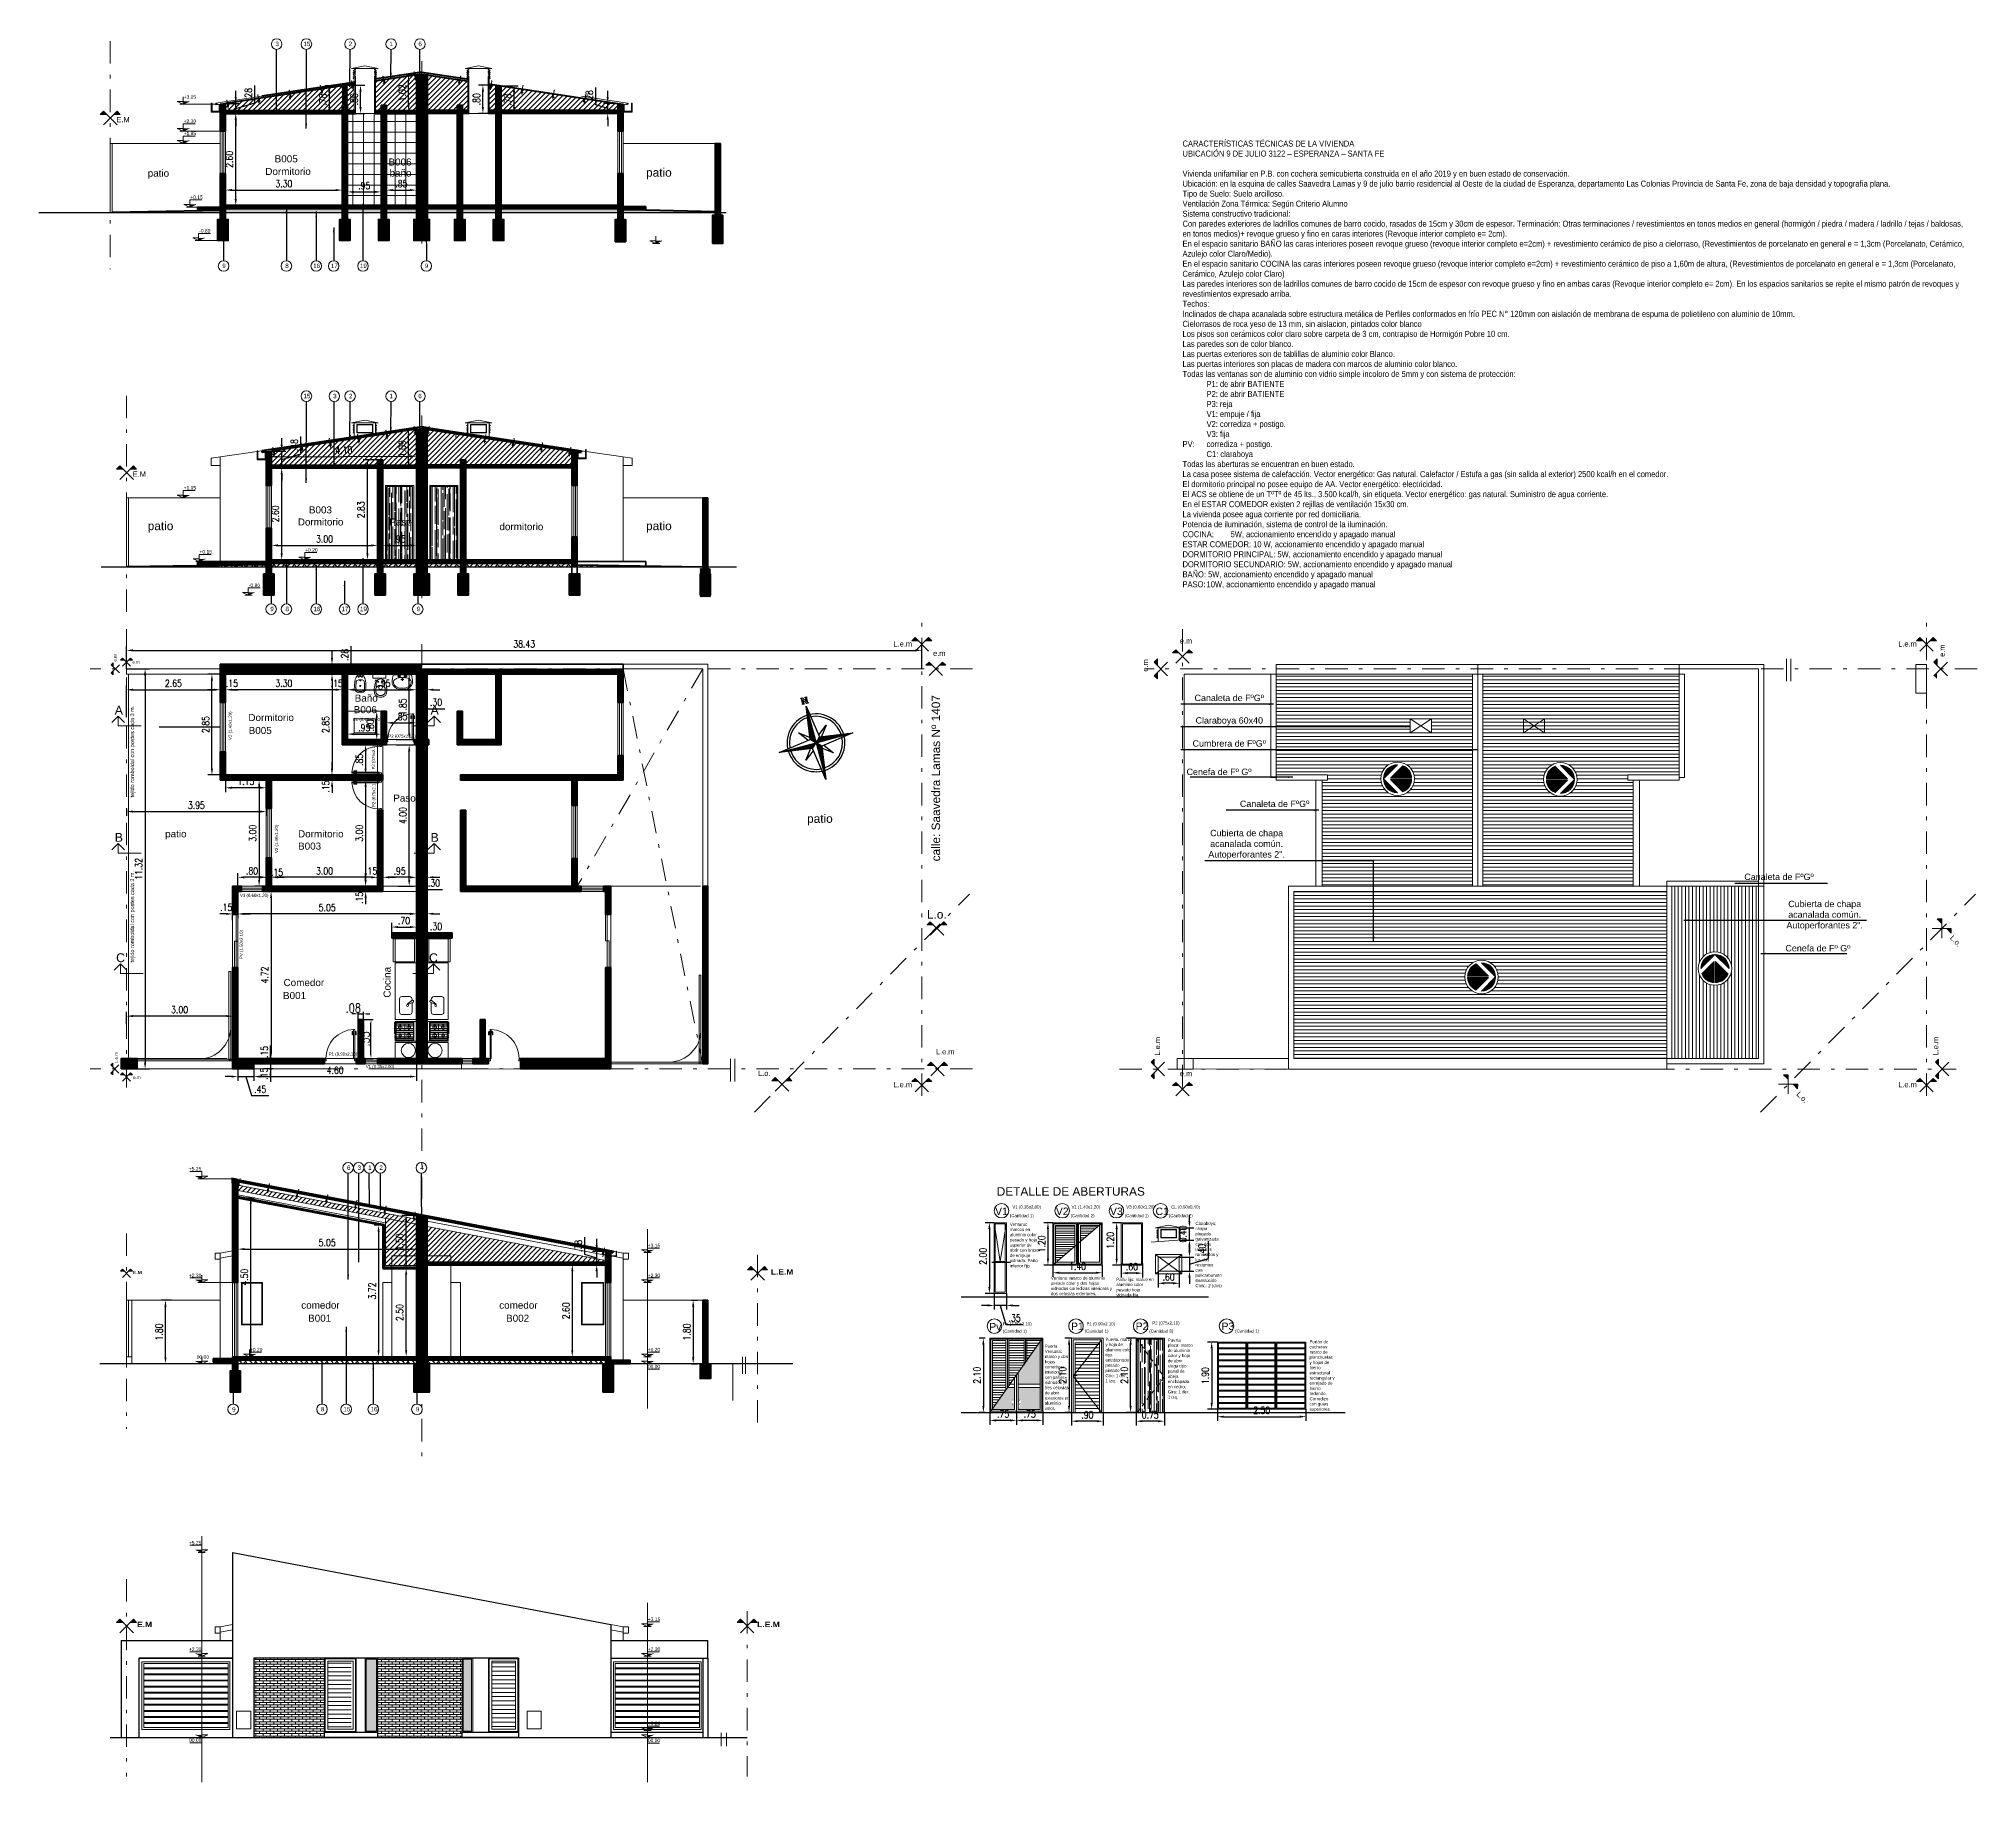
# Model space of a CAD drawing. Header units: millimetres. Extents: x 2761 to 3221, y 1635 to 1962.
# Drawn here: x 2770.4 to 2825.3, y 1912.3 to 1961.7 of the extents above; entities that cross this region are included whole.
import ezdxf
from ezdxf.enums import TextEntityAlignment as Align

# ---------------------------------------------------------------- set-up
doc = ezdxf.new("R2010")
doc.units = ezdxf.units.MM
for name, pattern in [('ACAD_ISO10W100', [18, 12, -3, 0, -3]), ('DASHDOT', [25.4, 12.7, -6.35, 0, -6.35]), ('DASHED', [19.05, 12.7, -6.35]), ('DASHED2', [9.525, 6.35, -3.175])]:
    doc.linetypes.add(name, pattern=pattern)
doc.layers.get('Defpoints').update_dxf_attribs({"lineweight": 5})
for name, color, linetype, lineweight in [('Aberturas', 239, 'Continuous', 18), ('Artefacctos', 249, 'Continuous', 20), ('Cotas', 8, 'Continuous', 15), ('Detalles', 3, 'Continuous', 15), ('Ejes', 3, 'DASHDOT', 13), ('Muros', 6, 'Continuous', 50), ('Proyecciones', 249, 'DASHED', 0), ('Rayado', 7, 'Continuous', 15), ('Textos', 3, 'Continuous', 9), ('Vistas', 1, 'Continuous', 20)]:
    doc.layers.add(name, color=color, linetype=linetype, lineweight=lineweight)
doc.layers.add('No', color=4, linetype='Continuous', plot=False)
doc.layers.add('No View', color=70, linetype='Continuous', plot=False)
doc.styles.add('ARIAL', font='arial.ttf')
doc.styles.add('cotas', font='romans.shx', dxfattribs={"width": 0.8})
doc.styles.add('ROMANS', font='romans', dxfattribs={"width": 0.8})
doc.styles.get("Standard").update_dxf_attribs({"font": 'arial.ttf'})
doc.linetypes.add('ZIGZAG', pattern='A,0.00254,-5.08,[131,ltypeshp.shx,S=5.08,R=0,X=-5.08,Y=0],-10.16,[131,ltypeshp.shx,S=5.08,R=180,X=5.08,Y=0],-5.08', length=20.32254)
doc.dimstyles.new('Copy of STANDARD', dxfattribs={"dimtxt": 0.13, "dimasz": 0.14, "dimexe": 0.08, "dimexo": 0.02, "dimgap": 0.09, "dimtad": 0, "dimtih": 1, "dimtoh": 1, "dimzin": 0, "dimdsep": 46, "dimtxsty": 'ARIAL', "dimcen": 0.05, "dimadec": 0, "dimazin": 0, "dimtfac": 1, "dimtofl": 0, "dimtmove": 0, "dimatfit": 3, "dimfxl": 1, "dimtolj": 1, "dimtzin": 0, "dimarcsym": 0})
doc.dimstyles.new('Esc 1-100', dxfattribs={"dimtxt": 0.2, "dimasz": 0.18, "dimexe": 0.12, "dimexo": 0, "dimgap": 0.08, "dimtad": 1, "dimzin": 4, "dimdsep": 46, "dimtxsty": 'cotas', "dimcen": 2.5, "dimclrd": 7, "dimclre": 7, "dimclrt": 256, "dimaunit": 1, "dimadec": 3, "dimazin": 0, "dimtfac": 1, "dimtmove": 1, "dimatfit": 3, "dimfxl": 0.12, "dimarcsym": 0})
doc.dimstyles.new('Esc 1-50', dxfattribs={"dimtxt": 0.25, "dimasz": 0.09, "dimexe": 0.06, "dimexo": 0, "dimgap": 0.04, "dimtad": 1, "dimlfac": 0.5, "dimzin": 4, "dimdsep": 46, "dimtxsty": 'cotas', "dimcen": 2.5, "dimclrd": 7, "dimclre": 7, "dimclrt": 256, "dimaunit": 1, "dimadec": 0, "dimazin": 0, "dimtfac": 1, "dimtmove": 1, "dimatfit": 3, "dimfxl": 0.06, "dimarcsym": 0})
pattern_1 = [(45, (2646.102981, 1042.226315), (-0.01414213562, 0.01414213562), [])]
pattern_2 = [(45, (2646.10298, 1042.22631), (1e-17, 0.143684098), [0.3048, -0.1016]), (135, (2646.17482, 1042.29816), (1e-17, 0.143684098), [0.3048, -0.1016])]
pattern_3 = [(45, (2600.070978, 1019.538136), (-0.0212132034, 0.0212132034), [])]
pattern_4 = [(90, (2623.80774, 1321.64051), (-0.127, 0.2794), [1.905, -0.254, 0.635, -0.127]), (90, (2623.74424, 1321.80942), (-0.16891, -0.127), [0.381, -0.04191, 0.762, -0.09525]), (90, (2623.69979, 1321.70401), (-0.08509, 0.6604), [1.016, -0.1778, 0.508, -0.127])]
pattern_5 = [(45, (2600.170978, 1029.568136), (-0.0212132034, 0.0212132034), [])]
pattern_6 = [(45, (2599.070978, 1029.568136), (-0.0212132034, 0.0212132034), [])]
pattern_7 = [(45, (2646.10298, 1042.25631), (-0.070710678, 0.070710678), [])]
pattern_8 = [(45, (2646.10298, 1042.22631), (-0.070710678, 0.070710678), [])]

msp = doc.modelspace()

# ---------------------------------------------------------------- texts
at = {"layer": 'Cotas', "lineweight": 20}
for s, height, p in [('3', 0.125, (2777.11, 1961.457)), ('15', 0.125, (2777.904, 1961.457)), ('2', 0.125, (2779.183, 1961.457)), ('1', 0.125, (2780.335, 1961.457)), ('6', 0.125, (2781.157, 1961.457)), ('+3.05', 0.1, (2774.514, 1959.968)), ('+2.30', 0.1, (2774.514, 1959.282)), ('+1.95', 0.1, (2774.514, 1958.938)), ('+0.15', 0.1, (2774.7, 1957.132)), ('-0.80', 0.1, (2774.953, 1956.182)), ('9', 0.125, (2775.609, 1955.179)), ('8', 0.125, (2777.389, 1955.179)), ('16', 0.125, (2778.177, 1955.179)), ('17', 0.125, (2778.681, 1955.179)), ('19', 0.125, (2779.503, 1955.179)), ('9', 0.125, (2781.339, 1955.179)), ('15', 0.125, (2777.906, 1951.496)), ('3', 0.125, (2778.745, 1951.496)), ('2', 0.125, (2779.194, 1951.496)), ('1', 0.125, (2780.34, 1951.496)), ('6', 0.125, (2781.152, 1951.496)), ('+1.95', 0.1, (2774.514, 1948.908)), ('+0.15', 0.1, (2774.964, 1947.102)), ('+0.20', 0.1, (2777.951, 1947.152)), ('-0.80', 0.1, (2776.358, 1946.152)), ('9', 0.125, (2776.967, 1945.471)), ('8', 0.125, (2777.395, 1945.471)), ('16', 0.125, (2778.186, 1945.471)), ('17', 0.125, (2778.98, 1945.471)), ('19', 0.125, (2779.504, 1945.471)), ('9', 0.125, (2781.108, 1945.471)), ('+5.25', 0.1, (2774.662, 1929.643)), ('+3.15', 0.1, (2787.645, 1927.475)), ('+2.30', 0.1, (2774.663, 1926.629)), ('+2.30', 0.1, (2787.645, 1926.629)), ('+0.20', 0.1, (2776.389, 1924.529)), ('+0.20', 0.1, (2787.645, 1924.529)), ('00.00', 0.1, (2774.884, 1924.32)), ('00.00', 0.1, (2787.647, 1924.049)), ('9', 0.125, (2775.886, 1922.824)), ('8', 0.125, (2778.397, 1922.833)), ('15', 0.125, (2779.032, 1922.833)), ('16', 0.125, (2779.806, 1922.833)), ('9', 0.125, (2781.084, 1922.833)), ('+5.25', 0.1, (2774.662, 1919.066)), ('+3.15', 0.1, (2787.646, 1916.9)), ('+2.30', 0.1, (2774.663, 1916.053)), ('+2.30', 0.1, (2787.646, 1916.053)), ('00.00', 0.1, (2774.667, 1913.482)), ('+0.20', 0.1, (2787.646, 1913.953)), ('00.00', 0.1, (2787.648, 1913.473))]:
    msp.add_text(s, height=height, dxfattribs=at).set_placement(p)
at = {"layer": 'Cotas', "color": 1, "lineweight": 20}
for s, p in [('6', (2779.137, 1929.664)), ('3', (2779.437, 1929.664)), ('1', (2779.737, 1929.664)), ('2', (2780.054, 1929.664)), ('4', (2781.211, 1929.664))]:
    msp.add_text(s, height=0.125, dxfattribs=at).set_placement(p)
at = {"layer": 'Cotas', "char_height": 0.18065, "width": 3.51642, "attachment_point": 2}
for s, insert in [('{\\fArial|b0|i0|c0|p34;Canaleta de FºGº}', (2804.098, 1943.108)), ('{\\fArial|b0|i0|c0|p34;Claraboya 60x40}', (2804.098, 1942.471)), ('{\\fArial|b0|i0|c0|p34;Cumbrera de FºGº}', (2804.098, 1941.819)), ('{\\fArial|b0|i0|c0|p34;Cenefa de Fº Gº}', (2803.808, 1941.015)), ('{\\fArial|b0|i0|c0|p34;Canaleta de FºGº}', (2805.381, 1940.112)), ('{\\fArial|b0|i0|c0|p34;Cubierta de chapa \\Pacanalada común. Autoperforantes 2".}', (2804.588, 1939.284)), ('{\\fArial|b0|i0|c0|p34;Canaleta de FºGº}', (2819.653, 1938.045)), ('{\\fArial|b0|i0|c0|p34;Cubierta de chapa \\Pacanalada común. Autoperforantes 2".}', (2820.944, 1937.279)), ('{\\fArial|b0|i0|c0|p34;Cenefa de Fº Gº}', (2820.753, 1936.026))]:
    msp.add_mtext(s, dxfattribs=dict(at, insert=insert))
at = {"layer": 'Textos', "color": 7, "lineweight": 20}
for s, height, p in [('patio', 0.2, (2773.498, 1957.763)), ('Dormitorio', 0.2, (2776.825, 1957.813)), ('B005', 0.2, (2777.09, 1958.169)), ('B006', 0.2, (2780.311, 1958.079)), ('baño', 0.2, (2780.34, 1957.768)), ('patio', 0.24, (2787.597, 1957.763)), ('Dormitorio', 0.2, (2777.745, 1947.895)), ('B003', 0.2, (2778.058, 1948.237)), ('Paso', 0.2, (2780.338, 1947.896)), ('patio', 0.24, (2773.498, 1947.763)), ('dormitorio', 0.2, (2783.449, 1947.763)), ('patio', 0.24, (2787.597, 1947.763)), ('A', 0.25, (2772.564, 1942.545)), ('B006', 0.2, (2779.327, 1942.585)), ('Baño', 0.2, (2779.355, 1942.911)), ('A', 0.25, (2781.5, 1942.545)), ('Dormitorio', 0.2, (2776.346, 1942.362)), ('B005', 0.2, (2776.355, 1941.996)), ('Paso', 0.2, (2780.445, 1940.083)), ('B', 0.25, (2772.564, 1938.946)), ('patio', 0.2, (2773.991, 1939.072)), ('Dormitorio', 0.2, (2777.751, 1939.072)), ('B003', 0.2, (2777.752, 1938.725)), ('B', 0.25, (2781.5, 1938.946)), ('C', 0.25, (2772.604, 1935.542)), ('C', 0.25, (2781.456, 1935.542)), ('Comedor', 0.2, (2777.341, 1934.864)), ('B001', 0.2, (2777.326, 1934.497))]:
    msp.add_text(s, height=height, dxfattribs=at).set_placement(p)
at = {"layer": 'Textos', "lineweight": 20}
for s, height, rotation, p in [('e.m', 0.09, 90, (2772.617, 1944.046)), ('V2 (1.40x1.20)', 0.08798, 90, (2775.875, 1941.827)), ('P2 (075x2.10)', 0.08798, 90, (2779.927, 1940.993)), ('P2 (075x2.10)', 0.08798, 90, (2779.936, 1939.93)), ('V2 (1.40x1.20)', 0.08798, 90, (2777.183, 1938.628)), ('PV (1.50x2.10)', 0.08798, 90, (2776.188, 1935.63)), ('L.o.', 0.15, 315, (2824.476, 1936.214)), ('L.e.m', 0.09, 90, (2772.65, 1932.683)), ('L.o.', 0.15, 315, (2820.129, 1931.793))]:
    msp.add_text(s, height=height, rotation=rotation, dxfattribs=at).set_placement(p)
for s, height, p in [('e.m', 0.09, (2773.064, 1943.984)), ('CL (0.60x0.40)', 0.08798, (2779.298, 1942.365)), ('P2 (075x2.10)', 0.08798, (2780.306, 1941.893)), ('V3 (0.60x1.20)', 0.08798, (2776.108, 1937.388)), ('P1 (0.90x2.10)', 0.08798, (2778.618, 1932.899)), ('e.m', 0.09, (2773.088, 1932.233)), ('V1 (0.35x2.00)', 0.08798, (2779.667, 1932.545)), ('DETALLE DE ABERTURAS', 0.24, (2797.518, 1928.934)), ('(Cantidad 1)', 0.08798, (2797.89, 1928.326)), ('V1 (0.35x2.00)', 0.08798, (2797.962, 1928.571)), ('(Cantidad 2)', 0.08798, (2799.609, 1928.326)), ('V1 (1.40x1.20)', 0.08798, (2799.636, 1928.571)), ('(Cantidad 1)', 0.08798, (2801.14, 1928.326)), ('V3 (0.60x1.20)', 0.08798, (2801.183, 1928.571)), ('(Cantidad 2)', 0.08798, (2802.388, 1928.326)), ('CL (0.60x0.40)', 0.08798, (2802.454, 1928.571)), ('PV (1.50x2.10)', 0.08798, (2797.689, 1925.266)), ('(Cantidad 1)', 0.08798, (2797.691, 1925.059)), ('P1 (0.90x2.10)', 0.08798, (2800.06, 1925.266)), ('P2 (075x2.10)', 0.08798, (2801.919, 1925.288))]:
    msp.add_text(s, height=height, dxfattribs=at).set_placement(p)
at = {"layer": 'Textos', "color": 7, "lineweight": 20}
for s, height, p in [('tejido romboidal con postes cada 3 m.', 0.11, (2773.114, 1940.205)), ('tejido romboidal con postes cada 3 m.', 0.11, (2773.114, 1935.53)), ('Cocina', 0.2, (2780.37, 1934.537))]:
    msp.add_text(s, height=height, rotation=90, dxfattribs=at).set_placement(p)
at = {"layer": 'Textos'}
for s, insert, char_height, width, attachment_point in [('{\\fArial|b0|i0|c0|p34;E.M}', (2772.988, 1959.453), 0.15, 2.1098, 3), ('{\\fArial|b0|i0|c0|p34;E.M}', (2773.449, 1949.423), 0.15, 2.1098, 3), ('{\\fArial|b0|i0|c0|p34;L.e.m}', (2795.123, 1944.621), 0.15, 2.1098, 3), ('{\\fArial|b0|i0|c0|p34;e.m}', (2796.068, 1944.354), 0.15, 2.1098, 3), ('{\\fArial|b0|i0|c0|p34;e.m}', (2803.049, 1944.706), 0.15, 2.1098, 3), ('{\\fArial|b0|i0|c0|p34;L.e.m}', (2823.549, 1944.621), 0.15, 2.1098, 3), ('{\\fArial|b0|i0|c0|p34;L.e.m}', (2796.323, 1933.082), 0.15, 2.1098, 3), ('{\\fArial|b0|i0|c0|p34;L.o.}', (2791.115, 1932.473), 0.15, 2.1098, 3), ('{\\fArial|b0|i0|c0|p34;e.m}', (2803.049, 1932.465), 0.15, 2.1098, 3), ('{\\fArial|b0|i0|c0|p34;L.e.m}', (2795.123, 1932.151), 0.15, 2.1098, 3), ('{\\fArial|b0|i0|c0|p34;L.e.m}', (2823.549, 1932.151), 0.15, 2.1098, 3), ('{\\fArial|b0|i0|c0|p34;Ventana: marcos en aluminio color pesado y hoja superior de abrir con brazo de empuje vidriada. Paño inferior fijo}', (2797.891, 1928.169), 0.087982, 0.84572, 1), ('{\\fArial|b0|i0|c0|p34;Claraboya; chapa plegada galvanizada con dos laterales ranurados y los dos restantes con policarbonato translúcido\\PCant.: 2 (dos)}', (2803.142, 1928.194), 0.087982, 0.72651, 1), ('{\\fArial Black|b0|i0|c0|p34;E.M}', (2773.333, 1926.807), 0.09, 1.26588, 3), ('{\\fArial Black|b0|i0|c0|p34;L.E.M}', (2791.766, 1926.854), 0.15, 2.1098, 3), ('{\\fArial|b0|i0|c0|p34;Ventana: marco de aluminio pesado color y dos hojas vidriadas corredizas interiores y dos celosias exteriores.}', (2799.052, 1926.647), 0.087982, 1.72309, 1), ('{\\fArial|b0|i0|c0|p34;Paño fijo: marco en aluminio color pesado hoja vidriada fija.}', (2800.903, 1926.611), 0.08798, 1.09899, 1), ('{\\fArial|b0|i0|c0|p34;(Cantidad 1)}', (2800.005, 1925.149), 0.08798, 0.94501, 1), ('{\\fArial|b0|i0|c0|p34;(Cantidad 3)}', (2801.833, 1925.149), 0.08798, 0.94501, 1), ('{\\fArial|b0|i0|c0|p34;(Cantidad 1)}', (2804.264, 1925.149), 0.08798, 0.94501, 1), ('{\\fArial Narrow|b0|i0|c0|p34;Puerta Ventana: marco y dos hojas corredizas interiores con paños vidriados y tres celosías de abrir exteriores en aluminio color.}', (2798.88, 1924.721), 0.087982, 0.58273, 1), ('{\\fArial Narrow|b0|i0|c0|p34;Puerta, marco y hoja de aluminio color tipo entablonado pesado pintado. \\PGiro: 1 der.\\P1 izq.}', (2800.596, 1924.914), 0.087982, 0.63998, 1), ('{\\fArial|b0|i0|c0|p34;Puerta placa: marco de aluminio color y hoja de abrir ciega tipo panal de abeja enchapada en cedro.\\PGiro: 1 der.\\P1 izq.}', (2802.36, 1924.895), 0.087982, 0.71381, 1), ('{\\fArial|b0|i0|c0|p34;Portón de cocheras: marco de planchuelas y hojas de hierro estructural rectangular y enrejado de hierro redondo. Corredizo con guias superiores.}', (2806.369, 1924.847), 0.087982, 0.71381, 1), ('{\\fArial Black|b0|i0|c0|p34;E.M}', (2773.622, 1916.879), 0.15, 2.1098, 3)]:
    msp.add_mtext(s, dxfattribs=dict(at, insert=insert, char_height=char_height, width=width, attachment_point=attachment_point))
at = {"layer": 'Textos', "lineweight": 20, "insert": (2802.776, 1958.786), "char_height": 0.17, "width": 20.42011, "attachment_point": 1}
msp.add_mtext('{\\fArial Narrow|b0|i0|c0|p34;CARACTERÍSTICAS TÉCNICAS DE LA VIVIENDA\\PUBICACIÓN 9 DE JULIO 3122 – ESPERANZA – SANTA FE\\P\\PVivienda unifamiliar en P.B. con cochera semicubierta construida en el año 2019 y en buen estado de conservación.\\PUbicación: en la esquina de calles Saavedra Lamas y 9 de julio barrio residencial al Oeste de la ciudad de Esperanza, departamento Las Colonias Provincia de Santa Fe, zona de baja densidad y topografía plana.\\PTipo de Suelo: Suelo arcilloso.\\PVentilación Zona Térmica: Según Criterio Alumno\\PSistema constructivo tradicional:\\PCon paredes exteriores de ladrillos comunes de barro cocido, rasados de 15cm y 30cm de espesor. Terminación: Otras terminaciones / revestimientos en tonos medios en general (hormigón / piedra / madera / ladrillo / tejas / baldosas, en tonos medios)+ revoque grueso y fino en caras interiores (Revoque interior completo e= 2cm).  \\PEn el espacio sanitario BAÑO las caras interiores poseen revoque grueso (revoque interior completo e=2cm) + revestimiento cerámico de piso a cielorraso, (Revestimientos de porcelanato en general e = 1,3cm (Porcelanato, Cerámico, Azulejo color Claro/Medio).\\PEn el espacio sanitario COCINA las caras interiores poseen revoque grueso (revoque interior completo e=2cm) + revestimiento cerámico de piso a 1,60m de altura, (Revestimientos de porcelanato en general e = 1,3cm (Porcelanato, Cerámico, Azulejo color Claro)\\PLas paredes interiores son de ladrillos comunes de barro cocido de 15cm de espesor con revoque grueso y fino en ambas caras (Revoque interior completo e= 2cm). En los espacios sanitarios se repite el mismo patrón de revoques y revestimientos expresado arriba.\\PTechos: \\PInclinados de chapa acanalada sobre estructura metálica de Perfiles conformados en frío PEC N° 120mm con aislación de membrana de espuma de polietileno con aluminio de 10mm.\\PCielorrasos de roca yeso de 13 mm, sin aislacion, pintados color blanco\\PLos pisos son cerámicos color claro sobre carpeta de 3 cm, contrapiso de Hormigón Pobre 10 cm.\\PLas paredes son de color blanco.\\PLas puertas exteriores son de tablillas de aluminio color Blanco.\\PLas puertas interiores son placas de madera con marcos de aluminio color blanco.\\PTodas las ventanas son de aluminio con vidrio simple incoloro de 5mm y con sistema de protección:\\P^IP1: de abrir BATIENTE\\P^IP2: de abrir BATIENTE\\P^IP3: reja\\P^IV1: empuje / fija\\P^IV2: corrediza + postigo.\\P^IV3: fija\\PPV:^Icorrediza + postigo.\\P^IC1: claraboya\\PTodas las aberturas se encuentran en buen estado.\\PLa casa posee sistema de calefacción. Vector energético: Gas natural. Calefactor / Estufa a gas (sin salida al exterior) 2500 kcal/h en el comedor.\\PEl dormitorio principal no posee equipo de AA. Vector energético: electricidad.\\PEl ACS se obtiene de un TºTº de 45 lts., 3.500 kcal/h, sin etiqueta. Vector energético: gas natural. Suministro de agua corriente.\\PEn el ESTAR COMEDOR existen 2 rejillas de ventilación 15x30 cm.\\PLa vivienda posee agua corriente por red domiciliaria.\\PPotencia de iluminación, sistema de control de la iluminación.\\PCOCINA:^I5W, accionamiento encendido y apagado manual\\PESTAR COMEDOR: 10 W, accionamiento encendido y apagado manual\\PDORMITORIO PRINCIPAL: 5W, accionamiento encendido y apagado manual\\PDORMITORIO SECUNDARIO: 5W, accionamiento encendido y apagado manual\\PBAÑO: 5W, accionamiento encendido y apagado manual\\PPASO:^I10W, accionamiento encendido y apagado manual}', dxfattribs=at)
at = {"layer": 'Textos', "char_height": 0.15, "width": 2.1098, "attachment_point": 3, "rotation": 90}
for s, insert in [('{\\fArial|b0|i0|c0|p34;e.m}', (2824.193, 1944.528)), ('{\\fArial|b0|i0|c0|p34;e.m}', (2801.648, 1944.111)), ('{\\fArial|b0|i0|c0|p34;L.e.m}', (2801.99, 1933.425)), ('{\\fArial|b0|i0|c0|p34;L.e.m}', (2824.008, 1933.428))]:
    msp.add_mtext(s, dxfattribs=dict(at, insert=insert))
at = {"layer": 'Textos', "color": 7, "insert": (2795.676, 1938.392), "char_height": 0.24, "width": 4.92052, "attachment_point": 1, "rotation": 90}
msp.add_mtext('{\\fArial|b0|i0|c0|p34;calle: Saavedra Lamas Nº 1407}', dxfattribs=at)
at = {"layer": 'Textos', "color": 7, "insert": (2792.153, 1939.723), "char_height": 0.24, "width": 1.62542, "attachment_point": 1}
msp.add_mtext('{\\fArial|b0|i0|c0|p34;patio}', dxfattribs=at)
at = {"layer": 'Textos', "color": 7, "lineweight": 18, "insert": (2796.104, 1937.013), "char_height": 0.24, "width": 1.51542, "attachment_point": 3}
msp.add_mtext('{\\fArial|b0|i0|c0|p34;L.o.}', dxfattribs=at)
at = {"layer": 'Textos', "lineweight": 18, "char_height": 0.21, "attachment_point": 1, "style": 'ARIAL'}
for s, insert in [('V1', (2797.474, 1928.598)), ('V2', (2799.193, 1928.598)), ('V3', (2800.724, 1928.598)), ('C1', (2802.012, 1928.597)), ('Pv', (2797.309, 1925.332)), ('P1', (2799.621, 1925.345)), ('P2', (2801.45, 1925.345)), ('P3', (2803.88, 1925.345))]:
    msp.add_mtext(s, dxfattribs=dict(at, insert=insert))
at = {"layer": 'Textos', "color": 7, "lineweight": 20, "char_height": 0.2, "width": 1.47542, "attachment_point": 3}
for s, insert in [('{\\fArial|b0|i0|c0|p34;comedor}', (2778.928, 1925.937)), ('{\\fArial|b0|i0|c0|p34;comedor}', (2784.529, 1925.937)), ('{\\fArial|b0|i0|c0|p34;B001}', (2778.689, 1925.567)), ('{\\fArial|b0|i0|c0|p34;B002}', (2784.29, 1925.567))]:
    msp.add_mtext(s, dxfattribs=dict(at, insert=insert))
at = {"layer": 'Textos', "color": 7, "linetype": 'ACAD_ISO10W100', "insert": (2791.38, 1916.879), "char_height": 0.15, "width": 2.1098, "attachment_point": 3}
msp.add_mtext('{\\fArial Black|b0|i0|c0|p34;L.E.M}', dxfattribs=at)

# ---------------------------------------------------------------- blocks, each defined once
blk = doc.blocks.new('P82i')
at = {"color": 0, "linetype": 'ByBlock'}
for points in [[(0.036, 0.828), (0.011, 0.828, 0.414214), (0.001, 0.818), (0.001, 0.738), (0.011, 0.738), (0.021, 0.808), (0.036, 0.808)], [(0.081, 0.828), (0.106, 0.828, -0.414214), (0.116, 0.818), (0.116, 0.738), (0.106, 0.738), (0.096, 0.808), (0.081, 0.808)]]:
    blk.add_lwpolyline(points, format="xyb", dxfattribs=at)
for points in [[(0.041, 0.798), (0.036, 0.798), (0.036, 0.838), (0.041, 0.838)], [(0.076, 0.838), (0.081, 0.838), (0.081, 0.798), (0.076, 0.798)]]:
    blk.add_lwpolyline(points, dxfattribs=at)
for points in [[(0.076, 0.89), (0.041, 0.89), (0.041, 0.07), (0.076, 0.07)], [(0, 0.07), (0.041, 0.07), (0.041, 0.035), (0.051, 0.035), (0.051, 0.01), (0.041, 0), (0, 0)], [(0.9, 0), (0.861, 0), (0.851, 0.01), (0.851, 0.035), (0.861, 0.035), (0.861, 0.07), (0.9, 0.07)]]:
    blk.add_lwpolyline(points, close=True, dxfattribs=at)
blk.add_arc((0.041, 0.07), 0.82, 360, 87.5537, dxfattribs=at)
blk = doc.blocks.new('Bidet')
at = {"color": 0, "linetype": 'ByBlock'}
blk.add_lwpolyline([(0.097, 0.628, -0.262722), (0.176, 0.5, -0.061431), (0.171, 0.274, -0.073837), (0.143, 0.178, -0.02136), (0.11, 0.116, -0.217458), (0.046, 0.075, -0.067695), (0, 0.071, -0.067639), (-0.045, 0.075, -0.190009), (-0.109, 0.116, -0.02136), (-0.143, 0.178, -0.069685), (-0.171, 0.274, -0.061431), (-0.176, 0.5, -0.262722), (-0.097, 0.628, -0.09682), (0, 0.645, -0.096471), (0.097, 0.628)], format="xyb", close=True, dxfattribs=at)
for points in [[(-0.127, 0.29, -0.084724), (-0.132, 0.53, -0.252864), (-0.091, 0.589, -0.103412), (0, 0.612, -0.103412)], [(0, 0.231, -0.087783), (-0.109, 0.258, -0.148188), (-0.127, 0.29, -0.09678)], [(0.127, 0.29, 0.084724), (0.132, 0.53, 0.252864), (0.091, 0.589, 0.103412), (0.001, 0.612, 0.103412)], [(0.001, 0.231, 0.087783), (0.109, 0.258, 0.148188), (0.127, 0.29, 0.09678)]]:
    blk.add_lwpolyline(points, format="xyb", dxfattribs=at)
for centre, radius in [((-0.056, 0.137), 0.0166), ((0, 0.431), 0.0166), ((0, 0.253), 0.0171), ((0, 0.116), 0.0166), ((0.056, 0.137), 0.0166)]:
    blk.add_circle(centre, radius, dxfattribs=at)
blk = doc.blocks.new('Inodoro')
at = {"color": 0, "linetype": 'ByBlock'}
blk.add_lwpolyline([(0, 0.585, 0.193023), (-0.137, 0.535, 0.145572), (-0.172, 0.456, 0.077711), (-0.165, 0.255, 0.087544), (-0.125, 0.161, 0.055228), (-0.065, 0.091, 0.090627), (0, 0.072, 0.091051), (0.065, 0.091, 0.055228), (0.126, 0.161, 0.087544), (0.165, 0.255, 0.077711), (0.172, 0.456, 0.145572), (0.137, 0.535, 0.193023), (0, 0.585, 61.25604)], format="xyb", close=True, dxfattribs=at)
for points in [[(-0.015, 0.536), (-0.033, 0.535, 0.028747), (-0.061, 0.527, 0.052421), (-0.075, 0.521, 0.050041), (-0.092, 0.508, 0.040538), (-0.109, 0.49, 0.036304), (-0.125, 0.468, 0.08346), (-0.129, 0.457, 0.024812), (-0.13, 0.446, 0.009631), (-0.132, 0.42, 0.014344), (-0.133, 0.411, 0.009208), (-0.132, 0.396)], [(-0.015, 0.256), (-0.033, 0.258, -0.028747), (-0.061, 0.265, -0.052421), (-0.075, 0.272, -0.050041), (-0.092, 0.284, -0.040538), (-0.109, 0.303, -0.036304), (-0.125, 0.325, -0.08346), (-0.129, 0.336, -0.024812), (-0.13, 0.346, -0.009631), (-0.132, 0.373, -0.014344), (-0.133, 0.382, -0.009208), (-0.132, 0.396)], [(0.015, 0.536), (0.033, 0.535, -0.028747), (0.061, 0.527, -0.052421), (0.075, 0.521, -0.050041), (0.092, 0.508, -0.040538), (0.109, 0.49, -0.036304), (0.124, 0.468, -0.08346), (0.129, 0.457, -0.024812), (0.13, 0.446, -0.009631), (0.132, 0.42, -0.014344), (0.132, 0.411, -0.009208), (0.132, 0.396)], [(0.015, 0.256), (0.033, 0.258, 0.028747), (0.061, 0.265, 0.052421), (0.075, 0.272, 0.050041), (0.092, 0.284, 0.040538), (0.109, 0.303, 0.036304), (0.124, 0.325, 0.08346), (0.129, 0.336, 0.024812), (0.13, 0.346, 0.009631), (0.132, 0.373, 0.014344), (0.132, 0.382, 0.009208), (0.132, 0.396)]]:
    blk.add_lwpolyline(points, format="xyb", dxfattribs=at)
for points in [[(-0.015, 0.536), (0, 0.536)], [(-0.015, 0.256), (0, 0.256)], [(0.015, 0.536), (0, 0.536)], [(0.015, 0.256), (0, 0.256)]]:
    blk.add_lwpolyline(points, dxfattribs=at)
for centre, radius in [((-0.064, 0.152), 0.0141), ((0, 0.314), 0.0535), ((0.064, 0.152), 0.0141)]:
    blk.add_circle(centre, radius, dxfattribs=at)
at = {"color": 0, "linetype": 'ByBlock', "style": 'ROMANS', "flags": 1}
blk.add_attdef('NOMENCLATURA', text='', height=0.08, dxfattribs=at).set_placement((0.017, 0.438), align=Align.MIDDLE)
blk = doc.blocks.new('Lav1')
at = {"color": 0, "linetype": 'ByBlock'}
for p, q in [((-0.098, 0.005), (-0.098, -0.092)), ((0.098, 0.005), (0.098, -0.092)), ((-0.146, -0.044), (-0.049, -0.044)), ((-0.048, -0.14), (0.048, -0.14)), ((0, -0.092), (0, -0.189)), ((0.049, -0.044), (0.146, -0.044))]:
    blk.add_line(p, q, dxfattribs=at)
for points in [[(0.268, 0, -0.093113), (0.31, -0.225, -0.130379), (0.288, -0.307, -0.106492), (0.219, -0.384, -0.084146), (0.123, -0.432, -0.073141), (0, -0.45, -0.073141), (-0.123, -0.432, -0.084146), (-0.219, -0.384, -0.106492), (-0.288, -0.307, -0.130379), (-0.31, -0.225, -0.093113), (-0.268, 0)], [(-0.27, -0.225, -0.165741), (-0.253, -0.175, -0.105633), (-0.191, -0.122, -0.068595), (-0.109, -0.092, -0.054776), (0, -0.08, -0.054776), (0.109, -0.092, -0.068595), (0.191, -0.122, -0.105633), (0.253, -0.175, -0.165741), (0.27, -0.225, -0.130379), (0.253, -0.287, -0.106492), (0.196, -0.352, -0.084146), (0.111, -0.394, -0.073141), (0, -0.41, -0.073141), (-0.111, -0.394, -0.084146), (-0.196, -0.352, -0.106492), (-0.253, -0.287, -0.130379)]]:
    blk.add_lwpolyline(points, format="xyb", close=True, dxfattribs=at)
for centre, radius in [((-0.098, -0.044), 0.03), ((0, -0.14), 0.028), ((0, -0.14), 0.014), ((0.098, -0.044), 0.03)]:
    blk.add_circle(centre, radius, dxfattribs=at)
blk = doc.blocks.new('*D42')
at = {"layer": 'Cotas', "color": 7, "lineweight": -2, "transparency": 16777216}
for p, q in [((2778.081, 1943.689), (2778.832, 1943.689)), ((2778.712, 1943.509), (2778.712, 1941.019)), ((2778.081, 1940.839), (2778.832, 1940.839))]:
    blk.add_line(p, q, dxfattribs=at)
at = {"layer": 'Cotas', "color": 7, "transparency": 16777216}
for points in [[(2778.682, 1943.509), (2778.742, 1943.509), (2778.712, 1943.689)], [(2778.682, 1941.019), (2778.742, 1941.019), (2778.712, 1940.839)]]:
    blk.add_solid(points, dxfattribs=at)
at = {"layer": 'Defpoints', "color": 0, "transparency": 16777216}
for p in [(2778.081, 1943.689), (2778.081, 1940.839), (2778.712, 1940.839)]:
    blk.add_point(p, dxfattribs=at)
at = {"layer": 'Cotas', "transparency": 16777216, "insert": (2778.532, 1942.264), "char_height": 0.2, "attachment_point": 5, "rotation": 90, "style": 'cotas'}
blk.add_mtext('2.85', dxfattribs=at)
blk = doc.blocks.new('*D43')
at = {"layer": 'Cotas', "color": 7, "lineweight": -2, "transparency": 16777216}
for p, q in [((2779.42, 1940.689), (2779.782, 1940.689)), ((2779.662, 1940.509), (2779.662, 1937.869)), ((2779.52, 1937.689), (2779.782, 1937.689))]:
    blk.add_line(p, q, dxfattribs=at)
at = {"layer": 'Cotas', "color": 7, "transparency": 16777216}
for points in [[(2779.632, 1940.509), (2779.692, 1940.509), (2779.662, 1940.689)], [(2779.632, 1937.869), (2779.692, 1937.869), (2779.662, 1937.689)]]:
    blk.add_solid(points, dxfattribs=at)
at = {"layer": 'Defpoints', "color": 0, "transparency": 16777216}
for p in [(2779.42, 1940.689), (2779.52, 1937.689), (2779.662, 1937.689)]:
    blk.add_point(p, dxfattribs=at)
at = {"layer": 'Cotas', "transparency": 16777216, "insert": (2779.482, 1939.189), "char_height": 0.2, "attachment_point": 5, "rotation": 90, "style": 'cotas'}
blk.add_mtext('3.00', dxfattribs=at)
blk = doc.blocks.new('*D44')
at = {"layer": 'Cotas', "color": 7, "lineweight": -2, "transparency": 16777216}
for p, q in [((2777, 1938.465), (2777, 1937.821)), ((2779.82, 1937.941), (2777.18, 1937.941)), ((2780, 1938.002), (2780, 1937.821))]:
    blk.add_line(p, q, dxfattribs=at)
at = {"layer": 'Cotas', "color": 7, "transparency": 16777216}
for points in [[(2777.18, 1937.971), (2777.18, 1937.911), (2777, 1937.941)], [(2779.82, 1937.971), (2779.82, 1937.911), (2780, 1937.941)]]:
    blk.add_solid(points, dxfattribs=at)
at = {"layer": 'Defpoints', "color": 0, "transparency": 16777216}
for p in [(2777, 1938.465), (2777, 1937.941), (2780, 1938.002)]:
    blk.add_point(p, dxfattribs=at)
at = {"layer": 'Cotas', "transparency": 16777216, "insert": (2778.5, 1938.121), "char_height": 0.2, "attachment_point": 5, "style": 'cotas'}
blk.add_mtext('3.00', dxfattribs=at)
blk = doc.blocks.new('*D132')
at = {"layer": 'Cotas', "color": 7, "lineweight": -2, "transparency": 16777216}
for p, q in [((2779.511, 1941.689), (2779.782, 1941.689)), ((2779.662, 1941.509), (2779.662, 1941.019)), ((2779.511, 1940.839), (2779.782, 1940.839))]:
    blk.add_line(p, q, dxfattribs=at)
at = {"layer": 'Cotas', "color": 7, "transparency": 16777216}
for points in [[(2779.632, 1941.509), (2779.692, 1941.509), (2779.662, 1941.689)], [(2779.632, 1941.019), (2779.692, 1941.019), (2779.662, 1940.839)]]:
    blk.add_solid(points, dxfattribs=at)
at = {"layer": 'Defpoints', "color": 0, "transparency": 16777216}
for p in [(2779.511, 1941.689), (2779.511, 1940.839), (2779.662, 1940.839)]:
    blk.add_point(p, dxfattribs=at)
at = {"layer": 'Cotas', "transparency": 16777216, "insert": (2779.482, 1941.264), "char_height": 0.2, "attachment_point": 5, "rotation": 90, "style": 'cotas'}
blk.add_mtext('.85', dxfattribs=at)
blk = doc.blocks.new('*D45')
at = {"layer": 'Cotas', "color": 7, "lineweight": -2, "transparency": 16777216}
for p, q in [((2780.15, 1937.919), (2780.15, 1938.061)), ((2780.92, 1937.941), (2780.33, 1937.941)), ((2781.1, 1937.919), (2781.1, 1938.061))]:
    blk.add_line(p, q, dxfattribs=at)
at = {"layer": 'Cotas', "color": 7, "transparency": 16777216}
for points in [[(2780.33, 1937.971), (2780.33, 1937.911), (2780.15, 1937.941)], [(2780.92, 1937.971), (2780.92, 1937.911), (2781.1, 1937.941)]]:
    blk.add_solid(points, dxfattribs=at)
at = {"layer": 'Defpoints', "color": 0, "transparency": 16777216}
for p in [(2780.15, 1937.941), (2780.15, 1937.919), (2781.1, 1937.919)]:
    blk.add_point(p, dxfattribs=at)
at = {"layer": 'Cotas', "transparency": 16777216, "insert": (2780.625, 1938.121), "char_height": 0.2, "attachment_point": 5, "style": 'cotas'}
blk.add_mtext('.95', dxfattribs=at)
blk = doc.blocks.new('*D46')
at = {"layer": 'Cotas', "color": 7, "lineweight": -2, "transparency": 16777216}
for p, q in [((2781.1, 1937.526), (2781.1, 1936.786)), ((2776.05, 1937.06), (2776.05, 1936.786)), ((2780.92, 1936.906), (2776.23, 1936.906))]:
    blk.add_line(p, q, dxfattribs=at)
at = {"layer": 'Cotas', "color": 7, "transparency": 16777216}
for points in [[(2776.23, 1936.936), (2776.23, 1936.876), (2776.05, 1936.906)], [(2780.92, 1936.936), (2780.92, 1936.876), (2781.1, 1936.906)]]:
    blk.add_solid(points, dxfattribs=at)
at = {"layer": 'Defpoints', "color": 0, "transparency": 16777216}
for p in [(2781.1, 1937.526), (2776.05, 1937.06), (2776.05, 1936.906)]:
    blk.add_point(p, dxfattribs=at)
at = {"layer": 'Cotas', "transparency": 16777216, "insert": (2778.575, 1937.086), "char_height": 0.2, "attachment_point": 5, "style": 'cotas'}
blk.add_mtext('5.05', dxfattribs=at)
blk = doc.blocks.new('*D47')
at = {"layer": 'Cotas', "color": 7, "lineweight": -2, "transparency": 16777216}
for p, q in [((2776.76, 1937.539), (2777.108, 1937.539)), ((2776.988, 1937.359), (2776.988, 1932.999)), ((2776.05, 1932.819), (2777.108, 1932.819))]:
    blk.add_line(p, q, dxfattribs=at)
at = {"layer": 'Cotas', "color": 7, "transparency": 16777216}
for points in [[(2776.958, 1937.359), (2777.018, 1937.359), (2776.988, 1937.539)], [(2776.958, 1932.999), (2777.018, 1932.999), (2776.988, 1932.819)]]:
    blk.add_solid(points, dxfattribs=at)
at = {"layer": 'Defpoints', "color": 0, "transparency": 16777216}
for p in [(2776.76, 1937.539), (2776.05, 1932.819), (2776.988, 1932.819)]:
    blk.add_point(p, dxfattribs=at)
at = {"layer": 'Cotas', "transparency": 16777216, "insert": (2776.808, 1935.179), "char_height": 0.2, "attachment_point": 5, "rotation": 90, "style": 'cotas'}
blk.add_mtext('4.72', dxfattribs=at)
blk = doc.blocks.new('*D133')
at = {"layer": 'Cotas', "color": 7, "lineweight": -2, "transparency": 16777216}
for p, q in [((2779.15, 1943.689), (2779.15, 1943.129)), ((2781.1, 1943.689), (2781.1, 1943.129)), ((2779.33, 1943.249), (2780.92, 1943.249))]:
    blk.add_line(p, q, dxfattribs=at)
at = {"layer": 'Cotas', "color": 7, "transparency": 16777216}
for points in [[(2779.33, 1943.279), (2779.33, 1943.219), (2779.15, 1943.249)], [(2780.92, 1943.279), (2780.92, 1943.219), (2781.1, 1943.249)]]:
    blk.add_solid(points, dxfattribs=at)
at = {"layer": 'Defpoints', "color": 0, "transparency": 16777216}
for p in [(2779.15, 1943.689), (2781.1, 1943.689), (2781.1, 1943.249)]:
    blk.add_point(p, dxfattribs=at)
at = {"layer": 'Cotas', "transparency": 16777216, "insert": (2780.125, 1943.429), "char_height": 0.2, "attachment_point": 5, "style": 'cotas'}
blk.add_mtext('1.95', dxfattribs=at)
blk = doc.blocks.new('*D48')
at = {"layer": 'Cotas', "color": 7, "lineweight": -2, "transparency": 16777216}
for p, q in [((2775.55, 1940.689), (2776.77, 1940.689)), ((2776.65, 1940.509), (2776.65, 1937.869)), ((2776.85, 1937.689), (2776.53, 1937.689))]:
    blk.add_line(p, q, dxfattribs=at)
at = {"layer": 'Cotas', "color": 7, "transparency": 16777216}
for points in [[(2776.62, 1940.509), (2776.68, 1940.509), (2776.65, 1940.689)], [(2776.62, 1937.869), (2776.68, 1937.869), (2776.65, 1937.689)]]:
    blk.add_solid(points, dxfattribs=at)
at = {"layer": 'Defpoints', "color": 0, "transparency": 16777216}
for p in [(2775.55, 1940.689), (2776.65, 1937.689), (2776.85, 1937.689)]:
    blk.add_point(p, dxfattribs=at)
at = {"layer": 'Cotas', "transparency": 16777216, "insert": (2776.47, 1939.189), "char_height": 0.2, "attachment_point": 5, "rotation": 90, "style": 'cotas'}
blk.add_mtext('3.00', dxfattribs=at)
blk = doc.blocks.new('*D49')
at = {"layer": 'Cotas', "color": 7, "lineweight": -2, "transparency": 16777216}
for p, q in [((2775.7, 1943.372), (2775.7, 1943.129)), ((2778.82, 1943.249), (2775.88, 1943.249)), ((2779, 1943.372), (2779, 1943.129))]:
    blk.add_line(p, q, dxfattribs=at)
at = {"layer": 'Cotas', "color": 7, "transparency": 16777216}
for points in [[(2775.88, 1943.279), (2775.88, 1943.219), (2775.7, 1943.249)], [(2778.82, 1943.279), (2778.82, 1943.219), (2779, 1943.249)]]:
    blk.add_solid(points, dxfattribs=at)
at = {"layer": 'Defpoints', "color": 0, "transparency": 16777216}
for p in [(2775.7, 1943.372), (2775.7, 1943.249), (2779, 1943.372)]:
    blk.add_point(p, dxfattribs=at)
at = {"layer": 'Cotas', "transparency": 16777216, "insert": (2777.35, 1943.429), "char_height": 0.2, "attachment_point": 5, "style": 'cotas'}
blk.add_mtext('3.30', dxfattribs=at)
blk = doc.blocks.new('*D134')
at = {"layer": 'Cotas', "color": 7, "lineweight": -2, "transparency": 16777216}
for p, q in [((2779.15, 1941.839), (2779.15, 1942.113)), ((2780.1, 1941.839), (2780.1, 1942.113)), ((2779.33, 1941.993), (2779.92, 1941.993))]:
    blk.add_line(p, q, dxfattribs=at)
at = {"layer": 'Cotas', "color": 7, "transparency": 16777216}
for points in [[(2779.33, 1942.023), (2779.33, 1941.963), (2779.15, 1941.993)], [(2779.92, 1942.023), (2779.92, 1941.963), (2780.1, 1941.993)]]:
    blk.add_solid(points, dxfattribs=at)
at = {"layer": 'Defpoints', "color": 0, "transparency": 16777216}
for p in [(2779.15, 1941.839), (2780.1, 1941.993), (2780.1, 1941.839)]:
    blk.add_point(p, dxfattribs=at)
at = {"layer": 'Cotas', "transparency": 16777216, "insert": (2779.625, 1942.173), "char_height": 0.2, "attachment_point": 5, "style": 'cotas'}
blk.add_mtext('.95', dxfattribs=at)
blk = doc.blocks.new('*D135')
at = {"layer": 'Cotas', "color": 7, "lineweight": -2, "transparency": 16777216}
for p, q in [((2772.9, 1943.839), (2772.9, 1944.482)), ((2773.08, 1944.362), (2795.219, 1944.362)), ((2795.399, 1943.839), (2795.399, 1944.482))]:
    blk.add_line(p, q, dxfattribs=at)
at = {"layer": 'Cotas', "color": 7, "transparency": 16777216}
for points in [[(2773.08, 1944.392), (2773.08, 1944.332), (2772.9, 1944.362)], [(2795.219, 1944.392), (2795.219, 1944.332), (2795.399, 1944.362)]]:
    blk.add_solid(points, dxfattribs=at)
at = {"layer": 'Defpoints', "color": 0, "transparency": 16777216}
for p in [(2795.399, 1944.362), (2772.9, 1943.839), (2795.399, 1943.839)]:
    blk.add_point(p, dxfattribs=at)
at = {"layer": 'Cotas', "transparency": 16777216, "insert": (2784.15, 1944.542), "char_height": 0.2, "attachment_point": 5, "style": 'cotas'}
blk.add_mtext('38.43', dxfattribs=at)
blk = doc.blocks.new('*D50')
at = {"layer": 'Cotas', "color": 7, "lineweight": -2, "transparency": 16777216}
for p, q in [((2772.9, 1943.839), (2773.544, 1943.839)), ((2773.424, 1943.659), (2773.424, 1932.699)), ((2772.9, 1932.519), (2773.544, 1932.519))]:
    blk.add_line(p, q, dxfattribs=at)
at = {"layer": 'Cotas', "color": 7, "transparency": 16777216}
for points in [[(2773.394, 1943.659), (2773.454, 1943.659), (2773.424, 1943.839)], [(2773.394, 1932.699), (2773.454, 1932.699), (2773.424, 1932.519)]]:
    blk.add_solid(points, dxfattribs=at)
at = {"layer": 'Defpoints', "color": 0, "transparency": 16777216}
for p in [(2772.9, 1943.839), (2772.9, 1932.519), (2773.424, 1932.519)]:
    blk.add_point(p, dxfattribs=at)
at = {"layer": 'Cotas', "transparency": 16777216, "insert": (2773.244, 1938.179), "char_height": 0.2, "attachment_point": 5, "rotation": 90, "style": 'cotas'}
blk.add_mtext('11.32', dxfattribs=at)
blk = doc.blocks.new('*D136')
at = {"layer": 'Cotas', "color": 7, "lineweight": -2, "transparency": 16777216}
for p, q in [((2772.9, 1942.475), (2772.9, 1943.368)), ((2773.08, 1943.248), (2775.37, 1943.248)), ((2775.55, 1943.428), (2775.55, 1943.128))]:
    blk.add_line(p, q, dxfattribs=at)
at = {"layer": 'Cotas', "color": 7, "transparency": 16777216}
for points in [[(2773.08, 1943.278), (2773.08, 1943.218), (2772.9, 1943.248)], [(2775.37, 1943.278), (2775.37, 1943.218), (2775.55, 1943.248)]]:
    blk.add_solid(points, dxfattribs=at)
at = {"layer": 'Defpoints', "color": 0, "transparency": 16777216}
for p in [(2775.55, 1943.428), (2775.55, 1943.248), (2772.9, 1942.475)]:
    blk.add_point(p, dxfattribs=at)
at = {"layer": 'Cotas', "transparency": 16777216, "insert": (2774.225, 1943.428), "char_height": 0.2, "attachment_point": 5, "style": 'cotas'}
blk.add_mtext('2.65', dxfattribs=at)
blk = doc.blocks.new('*D137')
at = {"layer": 'Cotas', "color": 7, "lineweight": -2, "transparency": 16777216}
for p, q in [((2775.37, 1943.249), (2775.19, 1943.249)), ((2775.55, 1943.072), (2775.55, 1943.369)), ((2775.7, 1943.249), (2775.55, 1943.249)), ((2775.7, 1943.056), (2775.7, 1943.369)), ((2775.88, 1943.249), (2776.06, 1943.249))]:
    blk.add_line(p, q, dxfattribs=at)
at = {"layer": 'Cotas', "color": 7, "transparency": 16777216}
for points in [[(2775.37, 1943.279), (2775.37, 1943.219), (2775.55, 1943.249)], [(2775.88, 1943.279), (2775.88, 1943.219), (2775.7, 1943.249)]]:
    blk.add_solid(points, dxfattribs=at)
at = {"layer": 'Defpoints', "color": 0, "transparency": 16777216}
for p in [(2775.55, 1943.249), (2775.55, 1943.072), (2775.7, 1943.056)]:
    blk.add_point(p, dxfattribs=at)
at = {"layer": 'Cotas', "transparency": 16777216, "insert": (2775.88, 1943.429), "char_height": 0.2, "attachment_point": 5, "style": 'cotas'}
blk.add_mtext('.15', dxfattribs=at)
blk = doc.blocks.new('*D51')
at = {"layer": 'Cotas', "color": 7, "lineweight": -2, "transparency": 16777216}
for p, q in [((2780.66, 1943.689), (2781.016, 1943.689)), ((2780.896, 1942.019), (2780.896, 1943.509)), ((2780.524, 1941.839), (2781.016, 1941.839))]:
    blk.add_line(p, q, dxfattribs=at)
at = {"layer": 'Cotas', "color": 7, "transparency": 16777216}
for points in [[(2780.866, 1943.509), (2780.926, 1943.509), (2780.896, 1943.689)], [(2780.866, 1942.019), (2780.926, 1942.019), (2780.896, 1941.839)]]:
    blk.add_solid(points, dxfattribs=at)
at = {"layer": 'Defpoints', "color": 0, "transparency": 16777216}
for p in [(2780.66, 1943.689), (2780.896, 1943.689), (2780.524, 1941.839)]:
    blk.add_point(p, dxfattribs=at)
at = {"layer": 'Cotas', "transparency": 16777216, "insert": (2780.716, 1942.764), "char_height": 0.2, "attachment_point": 5, "rotation": 90, "style": 'cotas'}
blk.add_mtext('1.85', dxfattribs=at)
blk = doc.blocks.new('*D52')
at = {"layer": 'Cotas', "color": 7, "lineweight": -2, "transparency": 16777216}
for p, q in [((2779.82, 1937.941), (2779.64, 1937.941)), ((2780, 1937.689), (2780, 1938.061)), ((2780, 1937.941), (2780.15, 1937.941)), ((2780.15, 1937.599), (2780.15, 1938.061)), ((2780.33, 1937.941), (2780.51, 1937.941))]:
    blk.add_line(p, q, dxfattribs=at)
at = {"layer": 'Cotas', "color": 7, "transparency": 16777216}
for points in [[(2779.82, 1937.971), (2779.82, 1937.911), (2780, 1937.941)], [(2780.33, 1937.971), (2780.33, 1937.911), (2780.15, 1937.941)]]:
    blk.add_solid(points, dxfattribs=at)
at = {"layer": 'Defpoints', "color": 0, "transparency": 16777216}
for p in [(2780, 1937.689), (2780.15, 1937.941), (2780.15, 1937.599)]:
    blk.add_point(p, dxfattribs=at)
at = {"layer": 'Cotas', "transparency": 16777216, "insert": (2779.82, 1938.121), "char_height": 0.2, "attachment_point": 5, "style": 'cotas'}
blk.add_mtext('.15', dxfattribs=at)
blk = doc.blocks.new('*D138')
at = {"layer": 'Cotas', "color": 7, "lineweight": -2, "transparency": 16777216}
for p, q in [((2785.44, 1926.978), (2785.63, 1926.978)), ((2785.51, 1926.798), (2785.51, 1924.558)), ((2785.44, 1924.378), (2785.63, 1924.378))]:
    blk.add_line(p, q, dxfattribs=at)
at = {"layer": 'Cotas', "color": 7, "transparency": 16777216}
for points in [[(2785.48, 1926.798), (2785.54, 1926.798), (2785.51, 1926.978)], [(2785.48, 1924.558), (2785.54, 1924.558), (2785.51, 1924.378)]]:
    blk.add_solid(points, dxfattribs=at)
at = {"layer": 'Defpoints', "color": 0, "transparency": 16777216}
for p in [(2785.44, 1926.978), (2785.44, 1924.378), (2785.51, 1924.378)]:
    blk.add_point(p, dxfattribs=at)
at = {"layer": 'Cotas', "transparency": 16777216, "insert": (2785.33, 1925.678), "char_height": 0.2, "attachment_point": 5, "rotation": 90, "style": 'cotas'}
blk.add_mtext('2.60', dxfattribs=at)
blk = doc.blocks.new('*D139')
at = {"layer": 'Cotas', "color": 7, "lineweight": -2, "transparency": 16777216}
for p, q in [((2788.886, 1925.978), (2789.051, 1925.978)), ((2788.931, 1925.798), (2788.931, 1924.358)), ((2788.886, 1924.178), (2789.051, 1924.178))]:
    blk.add_line(p, q, dxfattribs=at)
at = {"layer": 'Cotas', "color": 7, "transparency": 16777216}
for points in [[(2788.901, 1925.798), (2788.961, 1925.798), (2788.931, 1925.978)], [(2788.901, 1924.358), (2788.961, 1924.358), (2788.931, 1924.178)]]:
    blk.add_solid(points, dxfattribs=at)
at = {"layer": 'Defpoints', "color": 0, "transparency": 16777216}
for p in [(2788.886, 1925.978), (2788.886, 1924.178), (2788.931, 1924.178)]:
    blk.add_point(p, dxfattribs=at)
at = {"layer": 'Cotas', "transparency": 16777216, "insert": (2788.751, 1925.078), "char_height": 0.2, "attachment_point": 5, "rotation": 90, "style": 'cotas'}
blk.add_mtext('1.80', dxfattribs=at)
blk = doc.blocks.new('*X6')
at = {"color": 0}
for p, q in [((-61.8, 5), (29.2, 5)), ((-61.5, 7.5), (26.7, 7.5)), ((-61.2, 10), (24.2, 10)), ((-60.7, 12.5), (21.7, 12.5)), ((-60.2, 15), (19.2, 15)), ((-59.5, 17.5), (16.7, 17.5)), ((-58.7, 20), (14.2, 20)), ((-57.8, 22.5), (11.7, 22.5)), ((-56.7, 25), (9.2, 25)), ((-55.6, 27.5), (6.7, 27.5)), ((-54.3, 30), (4.2, 30)), ((-52.8, 32.5), (1.7, 32.5)), ((-51.2, 35), (-0.8, 35)), ((-49.4, 37.5), (-3.3, 37.5)), ((-47.4, 40), (-5.8, 40)), ((-45.1, 42.5), (-8.3, 42.5)), ((-42.6, 45), (-10.8, 45)), ((-39.8, 47.5), (-13.3, 47.5)), ((-36.7, 50), (-15.8, 50)), ((-33, 52.5), (-18.3, 52.5)), ((-28.6, 55), (-20.8, 55))]:
    blk.add_line(p, q, dxfattribs=at)
blk = doc.blocks.new('*X7')
at = {"color": 0}
for p, q in [((-61.8, -5), (29.2, -5)), ((-61.5, -7.5), (26.7, -7.5)), ((-61.2, -10), (24.2, -10)), ((-60.7, -12.5), (21.7, -12.5)), ((-60.2, -15), (19.2, -15)), ((-59.5, -17.5), (16.7, -17.5)), ((-58.7, -20), (14.2, -20)), ((-57.8, -22.5), (11.7, -22.5)), ((-56.7, -25), (9.2, -25)), ((-55.6, -27.5), (6.7, -27.5)), ((-54.3, -30), (4.2, -30)), ((-52.8, -32.5), (1.7, -32.5)), ((-51.2, -35), (-0.8, -35)), ((-49.4, -37.5), (-3.3, -37.5)), ((-47.4, -40), (-5.8, -40)), ((-45.1, -42.5), (-8.3, -42.5)), ((-42.6, -45), (-10.8, -45)), ((-39.8, -47.5), (-13.3, -47.5)), ((-36.7, -50), (-15.8, -50)), ((-33, -52.5), (-18.3, -52.5)), ((-28.6, -55), (-20.8, -55))]:
    blk.add_line(p, q, dxfattribs=at)
blk = doc.blocks.new('*X9')
at = {"color": 0}
for p, q in [((2.2, 60), (15.6, 60)), ((4.7, 57.5), (23.2, 57.5)), ((7.2, 55), (28.6, 55)), ((9.7, 52.5), (33, 52.5)), ((12.2, 50), (36.7, 50)), ((14.7, 47.5), (39.8, 47.5)), ((17.2, 45), (42.6, 45)), ((19.7, 42.5), (45.1, 42.5)), ((22.2, 40), (47.4, 40)), ((24.7, 37.5), (49.4, 37.5)), ((27.2, 35), (51.2, 35)), ((29.7, 32.5), (52.8, 32.5)), ((32.2, 30), (54.3, 30)), ((34.7, 27.5), (55.6, 27.5)), ((37.2, 25), (56.7, 25)), ((39.7, 22.5), (57.8, 22.5)), ((42.2, 20), (58.7, 20)), ((44.7, 17.5), (59.5, 17.5)), ((47.2, 15), (60.2, 15)), ((49.7, 12.5), (60.7, 12.5)), ((52.2, 10), (61.2, 10)), ((54.7, 7.5), (61.5, 7.5)), ((57.2, 5), (61.8, 5)), ((59.7, 2.5), (61.9, 2.5)), ((62, 0), (62.2, 0))]:
    blk.add_line(p, q, dxfattribs=at)
blk = doc.blocks.new('*X8')
at = {"color": 0}
for p, q in [((2.2, -60), (15.6, -60)), ((4.7, -57.5), (23.2, -57.5)), ((7.2, -55), (28.6, -55)), ((9.7, -52.5), (33, -52.5)), ((12.2, -50), (36.7, -50)), ((14.7, -47.5), (39.8, -47.5)), ((17.2, -45), (42.6, -45)), ((19.7, -42.5), (45.1, -42.5)), ((22.2, -40), (47.4, -40)), ((24.7, -37.5), (49.4, -37.5)), ((27.2, -35), (51.2, -35)), ((29.7, -32.5), (52.8, -32.5)), ((32.2, -30), (54.3, -30)), ((34.7, -27.5), (55.6, -27.5)), ((37.2, -25), (56.7, -25)), ((39.7, -22.5), (57.8, -22.5)), ((42.2, -20), (58.7, -20)), ((44.7, -17.5), (59.5, -17.5)), ((47.2, -15), (60.2, -15)), ((49.7, -12.5), (60.7, -12.5)), ((52.2, -10), (61.2, -10)), ((54.7, -7.5), (61.5, -7.5)), ((57.2, -5), (61.8, -5)), ((59.7, -2.5), (61.9, -2.5))]:
    blk.add_line(p, q, dxfattribs=at)
blk = doc.blocks.new('Sbpln111')
at = {"color": 0, "linetype": 'ByBlock'}
for p, q in [((0, 1.05), (-1.05, 0)), ((-0.97, -0.39), (-0.05, 0.53)), ((-0.05, 0.53), (-0.05, -1.05)), ((0, 1.05), (1.05, 0)), ((0.97, -0.39), (0.05, 0.53)), ((0.05, -1.05), (0.05, 0.53))]:
    blk.add_line(p, q, dxfattribs=at)
blk.add_circle((0, 0), 1.25, dxfattribs=at)
for start, end in [(90, 179.8055), (0.1945, 90), (202.0353, 267.2265), (272.7735, 337.9647)]:
    blk.add_arc((0, 0), 1.05, start, end, dxfattribs=at)
at = {"color": 0, "linetype": 'ByBlock', "xscale": 0.0168918918918912, "yscale": 0.0168918918918912, "zscale": 0.0168918918918912, "rotation": 90}
for name in ['*X9', '*X6', '*X8', '*X7']:
    blk.add_blockref(name, (0, 0), dxfattribs=at)
blk = doc.blocks.new('*D62')
at = {"layer": 'Cotas', "color": 7, "lineweight": -2, "transparency": 16777216}
for p, q in [((2797.191, 1924.904), (2797.021, 1924.904)), ((2797.141, 1924.724), (2797.141, 1922.984)), ((2797.191, 1922.804), (2797.021, 1922.804))]:
    blk.add_line(p, q, dxfattribs=at)
at = {"layer": 'Cotas', "color": 7, "transparency": 16777216}
for points in [[(2797.111, 1924.724), (2797.171, 1924.724), (2797.141, 1924.904)], [(2797.111, 1922.984), (2797.171, 1922.984), (2797.141, 1922.804)]]:
    blk.add_solid(points, dxfattribs=at)
at = {"layer": 'Defpoints', "color": 0, "transparency": 16777216}
for p in [(2797.191, 1924.904), (2797.141, 1922.804), (2797.191, 1922.804)]:
    blk.add_point(p, dxfattribs=at)
at = {"layer": 'Cotas', "transparency": 16777216, "insert": (2796.961, 1923.854), "char_height": 0.2, "attachment_point": 5, "rotation": 90, "style": 'cotas'}
blk.add_mtext('2.10', dxfattribs=at)
blk = doc.blocks.new('Sbpln082')
at = {"color": 0, "linetype": 'ByBlock', "const_width": 0.019}
blk.add_lwpolyline([(0, 0), (-0.23, 0.38), (-0.23, 0.21), (-0.38, 0.21), (-0.38, 0), (-0.38, -0.21), (-0.23, -0.21), (-0.23, -0.38)], close=True, dxfattribs=at)
blk.add_lwpolyline([(0, 0), (-0.23, 0.38), (-0.23, 0.21), (-0.38, 0.21), (-0.38, 0), (-0.38, -0.21), (-0.23, -0.21), (-0.23, -0.38)], close=True, dxfattribs=at)
blk = doc.blocks.new('*D140')
at = {"layer": 'Cotas', "color": 7, "lineweight": -2, "transparency": 16777216}
for p, q in [((2797.326, 1922.834), (2797.326, 1922.456)), ((2797.896, 1922.576), (2797.506, 1922.576)), ((2798.076, 1922.834), (2798.076, 1922.456))]:
    blk.add_line(p, q, dxfattribs=at)
at = {"layer": 'Cotas', "color": 7, "transparency": 16777216}
for points in [[(2797.506, 1922.606), (2797.506, 1922.546), (2797.326, 1922.576)], [(2797.896, 1922.606), (2797.896, 1922.546), (2798.076, 1922.576)]]:
    blk.add_solid(points, dxfattribs=at)
at = {"layer": 'Defpoints', "color": 0, "transparency": 16777216}
for p in [(2797.326, 1922.834), (2797.326, 1922.576), (2798.076, 1922.834)]:
    blk.add_point(p, dxfattribs=at)
at = {"layer": 'Cotas', "transparency": 16777216, "insert": (2797.701, 1922.756), "char_height": 0.2, "attachment_point": 5, "style": 'cotas'}
blk.add_mtext('.75', dxfattribs=at)
blk = doc.blocks.new('*D63')
at = {"layer": 'Cotas', "color": 7, "lineweight": -2, "transparency": 16777216}
for p, q in [((2798.076, 1922.834), (2798.076, 1922.456)), ((2798.646, 1922.576), (2798.256, 1922.576)), ((2798.826, 1922.834), (2798.826, 1922.456))]:
    blk.add_line(p, q, dxfattribs=at)
at = {"layer": 'Cotas', "color": 7, "transparency": 16777216}
for points in [[(2798.256, 1922.606), (2798.256, 1922.546), (2798.076, 1922.576)], [(2798.646, 1922.606), (2798.646, 1922.546), (2798.826, 1922.576)]]:
    blk.add_solid(points, dxfattribs=at)
at = {"layer": 'Defpoints', "color": 0, "transparency": 16777216}
for p in [(2798.076, 1922.834), (2798.076, 1922.576), (2798.826, 1922.834)]:
    blk.add_point(p, dxfattribs=at)
at = {"layer": 'Cotas', "transparency": 16777216, "insert": (2798.451, 1922.756), "char_height": 0.2, "attachment_point": 5, "style": 'cotas'}
blk.add_mtext('.75', dxfattribs=at)
blk = doc.blocks.new('*D141')
at = {"layer": 'Cotas', "color": 7, "lineweight": -2, "transparency": 16777216}
for p, q in [((2799.106, 1928.17), (2798.848, 1928.17)), ((2798.968, 1927.99), (2798.968, 1927.15)), ((2799.106, 1926.97), (2798.848, 1926.97))]:
    blk.add_line(p, q, dxfattribs=at)
at = {"layer": 'Cotas', "color": 7, "transparency": 16777216}
for points in [[(2798.938, 1927.99), (2798.998, 1927.99), (2798.968, 1928.17)], [(2798.938, 1927.15), (2798.998, 1927.15), (2798.968, 1926.97)]]:
    blk.add_solid(points, dxfattribs=at)
at = {"layer": 'Defpoints', "color": 0, "transparency": 16777216}
for p in [(2799.106, 1928.17), (2798.968, 1926.97), (2799.106, 1926.97)]:
    blk.add_point(p, dxfattribs=at)
at = {"layer": 'Cotas', "transparency": 16777216, "insert": (2798.788, 1927.57), "char_height": 0.2, "attachment_point": 5, "rotation": 90, "style": 'cotas'}
blk.add_mtext('1.20', dxfattribs=at)
blk = doc.blocks.new('*D142')
at = {"layer": 'Cotas', "color": 7, "lineweight": -2, "transparency": 16777216}
for p, q in [((2799.106, 1926.97), (2799.106, 1926.634)), ((2799.286, 1926.754), (2800.326, 1926.754)), ((2800.506, 1926.97), (2800.506, 1926.634))]:
    blk.add_line(p, q, dxfattribs=at)
at = {"layer": 'Cotas', "color": 7, "transparency": 16777216}
for points in [[(2799.286, 1926.784), (2799.286, 1926.724), (2799.106, 1926.754)], [(2800.326, 1926.784), (2800.326, 1926.724), (2800.506, 1926.754)]]:
    blk.add_solid(points, dxfattribs=at)
at = {"layer": 'Defpoints', "color": 0, "transparency": 16777216}
for p in [(2799.106, 1926.97), (2800.506, 1926.97), (2800.506, 1926.754)]:
    blk.add_point(p, dxfattribs=at)
at = {"layer": 'Cotas', "transparency": 16777216, "insert": (2799.806, 1926.934), "char_height": 0.2, "attachment_point": 5, "style": 'cotas'}
blk.add_mtext('1.40', dxfattribs=at)
blk = doc.blocks.new('*D143')
at = {"layer": 'Cotas', "color": 7, "lineweight": -2, "transparency": 16777216}
for p, q in [((2799.633, 1924.904), (2799.445, 1924.904)), ((2799.565, 1924.724), (2799.565, 1922.984)), ((2799.633, 1922.804), (2799.445, 1922.804))]:
    blk.add_line(p, q, dxfattribs=at)
at = {"layer": 'Cotas', "color": 7, "transparency": 16777216}
for points in [[(2799.535, 1924.724), (2799.595, 1924.724), (2799.565, 1924.904)], [(2799.535, 1922.984), (2799.595, 1922.984), (2799.565, 1922.804)]]:
    blk.add_solid(points, dxfattribs=at)
at = {"layer": 'Defpoints', "color": 0, "transparency": 16777216}
for p in [(2799.633, 1924.904), (2799.565, 1922.804), (2799.633, 1922.804)]:
    blk.add_point(p, dxfattribs=at)
at = {"layer": 'Cotas', "transparency": 16777216, "insert": (2799.385, 1923.854), "char_height": 0.2, "attachment_point": 5, "rotation": 90, "style": 'cotas'}
blk.add_mtext('2.10', dxfattribs=at)
blk = doc.blocks.new('*D144')
at = {"layer": 'Cotas', "color": 7, "lineweight": -2, "transparency": 16777216}
for p, q in [((2799.633, 1922.804), (2799.633, 1922.434)), ((2800.353, 1922.554), (2799.813, 1922.554)), ((2800.533, 1922.804), (2800.533, 1922.434))]:
    blk.add_line(p, q, dxfattribs=at)
at = {"layer": 'Cotas', "color": 7, "transparency": 16777216}
for points in [[(2799.813, 1922.584), (2799.813, 1922.524), (2799.633, 1922.554)], [(2800.353, 1922.584), (2800.353, 1922.524), (2800.533, 1922.554)]]:
    blk.add_solid(points, dxfattribs=at)
at = {"layer": 'Defpoints', "color": 0, "transparency": 16777216}
for p in [(2799.633, 1922.804), (2799.633, 1922.554), (2800.533, 1922.804)]:
    blk.add_point(p, dxfattribs=at)
at = {"layer": 'Cotas', "transparency": 16777216, "insert": (2800.083, 1922.734), "char_height": 0.2, "attachment_point": 5, "style": 'cotas'}
blk.add_mtext('.90', dxfattribs=at)
blk = doc.blocks.new('*D145')
at = {"layer": 'Cotas', "color": 7, "lineweight": -2, "transparency": 16777216}
for p, q in [((2801.461, 1922.804), (2801.461, 1922.434)), ((2802.081, 1922.554), (2801.641, 1922.554)), ((2802.261, 1922.804), (2802.261, 1922.434))]:
    blk.add_line(p, q, dxfattribs=at)
at = {"layer": 'Cotas', "color": 7, "transparency": 16777216}
for points in [[(2801.641, 1922.584), (2801.641, 1922.524), (2801.461, 1922.554)], [(2802.081, 1922.584), (2802.081, 1922.524), (2802.261, 1922.554)]]:
    blk.add_solid(points, dxfattribs=at)
at = {"layer": 'Defpoints', "color": 0, "transparency": 16777216}
for p in [(2801.461, 1922.804), (2801.461, 1922.554), (2802.261, 1922.804)]:
    blk.add_point(p, dxfattribs=at)
at = {"layer": 'Cotas', "transparency": 16777216, "insert": (2801.861, 1922.734), "char_height": 0.2, "attachment_point": 5, "style": 'cotas'}
blk.add_mtext('0.75', dxfattribs=at)
blk = doc.blocks.new('*D146')
at = {"layer": 'Cotas', "color": 7, "lineweight": -2, "transparency": 16777216}
for p, q in [((2801.461, 1924.904), (2801.187, 1924.904)), ((2801.307, 1922.984), (2801.307, 1924.724)), ((2801.461, 1922.804), (2801.187, 1922.804))]:
    blk.add_line(p, q, dxfattribs=at)
at = {"layer": 'Cotas', "color": 7, "transparency": 16777216}
for points in [[(2801.277, 1924.724), (2801.337, 1924.724), (2801.307, 1924.904)], [(2801.277, 1922.984), (2801.337, 1922.984), (2801.307, 1922.804)]]:
    blk.add_solid(points, dxfattribs=at)
at = {"layer": 'Defpoints', "color": 0, "transparency": 16777216}
for p in [(2801.307, 1924.904), (2801.461, 1924.904), (2801.461, 1922.804)]:
    blk.add_point(p, dxfattribs=at)
at = {"layer": 'Cotas', "transparency": 16777216, "insert": (2801.127, 1923.854), "char_height": 0.2, "attachment_point": 5, "rotation": 90, "style": 'cotas'}
blk.add_mtext('2.10', dxfattribs=at)
blk = doc.blocks.new('*D64')
at = {"layer": 'Cotas', "color": 7, "lineweight": -2, "transparency": 16777216}
for p, q in [((2801.044, 1928.17), (2800.792, 1928.17)), ((2800.912, 1927.99), (2800.912, 1927.15)), ((2801.044, 1926.97), (2800.792, 1926.97))]:
    blk.add_line(p, q, dxfattribs=at)
at = {"layer": 'Cotas', "color": 7, "transparency": 16777216}
for points in [[(2800.882, 1927.99), (2800.942, 1927.99), (2800.912, 1928.17)], [(2800.882, 1927.15), (2800.942, 1927.15), (2800.912, 1926.97)]]:
    blk.add_solid(points, dxfattribs=at)
at = {"layer": 'Defpoints', "color": 0, "transparency": 16777216}
for p in [(2801.044, 1928.17), (2800.912, 1926.97), (2801.044, 1926.97)]:
    blk.add_point(p, dxfattribs=at)
at = {"layer": 'Cotas', "transparency": 16777216, "insert": (2800.732, 1927.67), "char_height": 0.2, "attachment_point": 5, "rotation": 90, "style": 'cotas'}
blk.add_mtext('1.20', dxfattribs=at)
blk = doc.blocks.new('*D65')
at = {"layer": 'Cotas', "color": 7, "lineweight": -2, "transparency": 16777216}
for p, q in [((2801.044, 1927.02), (2801.044, 1926.623)), ((2801.463, 1926.743), (2801.224, 1926.743)), ((2801.643, 1927.02), (2801.643, 1926.623))]:
    blk.add_line(p, q, dxfattribs=at)
at = {"layer": 'Cotas', "color": 7, "transparency": 16777216}
for points in [[(2801.224, 1926.773), (2801.224, 1926.713), (2801.044, 1926.743)], [(2801.463, 1926.773), (2801.463, 1926.713), (2801.643, 1926.743)]]:
    blk.add_solid(points, dxfattribs=at)
at = {"layer": 'Defpoints', "color": 0, "transparency": 16777216}
for p in [(2801.044, 1927.02), (2801.044, 1926.743), (2801.643, 1927.02)]:
    blk.add_point(p, dxfattribs=at)
at = {"layer": 'Cotas', "transparency": 16777216, "insert": (2801.344, 1926.923), "char_height": 0.2, "attachment_point": 5, "style": 'cotas'}
blk.add_mtext('.60', dxfattribs=at)
blk = doc.blocks.new('*D66')
at = {"layer": 'Cotas', "color": 7, "lineweight": -2, "transparency": 16777216}
for p, q in [((2797.444, 1928.17), (2797.191, 1928.17)), ((2797.311, 1927.99), (2797.311, 1926.35)), ((2797.444, 1926.17), (2797.191, 1926.17))]:
    blk.add_line(p, q, dxfattribs=at)
at = {"layer": 'Cotas', "color": 7, "transparency": 16777216}
for points in [[(2797.281, 1927.99), (2797.341, 1927.99), (2797.311, 1928.17)], [(2797.281, 1926.35), (2797.341, 1926.35), (2797.311, 1926.17)]]:
    blk.add_solid(points, dxfattribs=at)
at = {"layer": 'Defpoints', "color": 0, "transparency": 16777216}
for p in [(2797.444, 1928.17), (2797.311, 1926.17), (2797.444, 1926.17)]:
    blk.add_point(p, dxfattribs=at)
at = {"layer": 'Cotas', "transparency": 16777216, "insert": (2797.131, 1927.218), "char_height": 0.2, "attachment_point": 5, "rotation": 90, "style": 'cotas'}
blk.add_mtext('2.00', dxfattribs=at)
blk = doc.blocks.new('*D67')
at = {"layer": 'Cotas', "color": 7, "lineweight": -2, "transparency": 16777216}
for p, q in [((2797.444, 1926.17), (2797.444, 1925.71)), ((2797.792, 1926.17), (2797.792, 1925.71)), ((2797.264, 1925.83), (2797.084, 1925.83)), ((2797.792, 1925.83), (2797.444, 1925.83)), ((2797.792, 1925.83), (2797.444, 1925.83)), ((2797.618, 1925.83), (2797.78, 1925.29)), ((2797.972, 1925.83), (2798.152, 1925.83)), ((2797.78, 1925.29), (2798.268, 1925.29))]:
    blk.add_line(p, q, dxfattribs=at)
at = {"layer": 'Cotas', "color": 7, "transparency": 16777216}
for points in [[(2797.264, 1925.86), (2797.264, 1925.8), (2797.444, 1925.83)], [(2797.972, 1925.86), (2797.972, 1925.8), (2797.792, 1925.83)]]:
    blk.add_solid(points, dxfattribs=at)
at = {"layer": 'Defpoints', "color": 0, "transparency": 16777216}
for p in [(2797.444, 1926.17), (2797.792, 1926.17), (2797.444, 1925.83)]:
    blk.add_point(p, dxfattribs=at)
at = {"layer": 'Cotas', "transparency": 16777216, "insert": (2798.024, 1925.47), "char_height": 0.2, "attachment_point": 5, "style": 'cotas'}
blk.add_mtext('.35', dxfattribs=at)
blk = doc.blocks.new('*D147')
at = {"layer": 'Cotas', "color": 7, "lineweight": -2, "transparency": 16777216}
for p, q in [((2802.971, 1928.207), (2802.971, 1928.387)), ((2802.757, 1928.027), (2803.091, 1928.027)), ((2802.971, 1927.677), (2802.971, 1928.027)), ((2802.682, 1927.677), (2803.091, 1927.677)), ((2802.971, 1927.497), (2802.971, 1927.317))]:
    blk.add_line(p, q, dxfattribs=at)
at = {"layer": 'Cotas', "color": 7, "transparency": 16777216}
for points in [[(2802.941, 1928.207), (2803.001, 1928.207), (2802.971, 1928.027)], [(2802.941, 1927.497), (2803.001, 1927.497), (2802.971, 1927.677)]]:
    blk.add_solid(points, dxfattribs=at)
at = {"layer": 'Defpoints', "color": 0, "transparency": 16777216}
for p in [(2802.757, 1928.027), (2802.971, 1928.027), (2802.682, 1927.677)]:
    blk.add_point(p, dxfattribs=at)
at = {"layer": 'Cotas', "transparency": 16777216, "insert": (2802.791, 1927.852), "char_height": 0.2, "attachment_point": 5, "rotation": 90, "style": 'cotas'}
blk.add_mtext('0.40', dxfattribs=at)
blk = doc.blocks.new('*D148')
at = {"layer": 'Cotas', "color": 7, "lineweight": -2, "transparency": 16777216}
for p, q in [((2802.082, 1926.797), (2802.082, 1926.336)), ((2802.682, 1926.797), (2802.682, 1926.336)), ((2802.502, 1926.456), (2802.262, 1926.456))]:
    blk.add_line(p, q, dxfattribs=at)
at = {"layer": 'Cotas', "color": 7, "transparency": 16777216}
for points in [[(2802.262, 1926.486), (2802.262, 1926.426), (2802.082, 1926.456)], [(2802.502, 1926.486), (2802.502, 1926.426), (2802.682, 1926.456)]]:
    blk.add_solid(points, dxfattribs=at)
at = {"layer": 'Defpoints', "color": 0, "transparency": 16777216}
for p in [(2802.082, 1926.797), (2802.682, 1926.797), (2802.082, 1926.456)]:
    blk.add_point(p, dxfattribs=at)
at = {"layer": 'Cotas', "transparency": 16777216, "insert": (2802.382, 1926.636), "char_height": 0.2, "attachment_point": 5, "style": 'cotas'}
blk.add_mtext('.60', dxfattribs=at)
blk = doc.blocks.new('*D93')
at = {"layer": 'Cotas', "color": 7, "lineweight": -2, "transparency": 16777216}
for p, q in [((2802.972, 1927.377), (2802.972, 1927.557)), ((2803.512, 1927.159), (2803.512, 1927.647)), ((2802.682, 1927.197), (2803.092, 1927.197)), ((2802.682, 1926.797), (2803.092, 1926.797)), ((2802.972, 1927.197), (2802.972, 1926.797)), ((2802.972, 1927.197), (2802.972, 1926.797)), ((2802.972, 1926.997), (2803.512, 1927.159)), ((2802.972, 1926.617), (2802.972, 1926.437))]:
    blk.add_line(p, q, dxfattribs=at)
at = {"layer": 'Cotas', "color": 7, "transparency": 16777216}
for points in [[(2802.942, 1927.377), (2803.002, 1927.377), (2802.972, 1927.197)], [(2802.942, 1926.617), (2803.002, 1926.617), (2802.972, 1926.797)]]:
    blk.add_solid(points, dxfattribs=at)
at = {"layer": 'Defpoints', "color": 0, "transparency": 16777216}
for p in [(2802.682, 1927.197), (2802.682, 1926.797), (2802.972, 1926.797)]:
    blk.add_point(p, dxfattribs=at)
at = {"layer": 'Cotas', "transparency": 16777216, "insert": (2803.332, 1927.403), "char_height": 0.2, "attachment_point": 5, "rotation": 90, "style": 'cotas'}
blk.add_mtext('.40', dxfattribs=at)
blk = doc.blocks.new('*D31')
at = {"layer": 'Cotas', "color": 7, "lineweight": -2, "transparency": 16777216}
for p, q in [((2803.764, 1924.794), (2803.48, 1924.794)), ((2803.6, 1924.614), (2803.6, 1923.071)), ((2803.764, 1922.891), (2803.48, 1922.891))]:
    blk.add_line(p, q, dxfattribs=at)
at = {"layer": 'Cotas', "color": 7, "transparency": 16777216}
for points in [[(2803.57, 1924.614), (2803.63, 1924.614), (2803.6, 1924.794)], [(2803.57, 1923.071), (2803.63, 1923.071), (2803.6, 1922.891)]]:
    blk.add_solid(points, dxfattribs=at)
at = {"layer": 'Defpoints', "color": 0, "transparency": 16777216}
for p in [(2803.764, 1924.794), (2803.6, 1922.891), (2803.764, 1922.891)]:
    blk.add_point(p, dxfattribs=at)
at = {"layer": 'Cotas', "transparency": 16777216, "insert": (2803.42, 1923.843), "char_height": 0.2, "attachment_point": 5, "rotation": 90, "style": 'cotas'}
blk.add_mtext('1.90', dxfattribs=at)
blk = doc.blocks.new('*D32')
at = {"layer": 'Cotas', "color": 7, "lineweight": -2, "transparency": 16777216}
for p, q in [((2803.764, 1922.891), (2803.764, 1922.562)), ((2806.268, 1922.891), (2806.268, 1922.562)), ((2803.944, 1922.682), (2806.088, 1922.682))]:
    blk.add_line(p, q, dxfattribs=at)
at = {"layer": 'Cotas', "color": 7, "transparency": 16777216}
for points in [[(2803.944, 1922.712), (2803.944, 1922.652), (2803.764, 1922.682)], [(2806.088, 1922.712), (2806.088, 1922.652), (2806.268, 1922.682)]]:
    blk.add_solid(points, dxfattribs=at)
at = {"layer": 'Defpoints', "color": 0, "transparency": 16777216}
for p in [(2803.764, 1922.891), (2806.268, 1922.891), (2806.268, 1922.682)]:
    blk.add_point(p, dxfattribs=at)
at = {"layer": 'Cotas', "transparency": 16777216, "insert": (2805.016, 1922.862), "char_height": 0.2, "attachment_point": 5, "style": 'cotas'}
blk.add_mtext('2.50', dxfattribs=at)
blk = doc.blocks.new('*D94')
at = {"layer": 'Cotas', "color": 7, "lineweight": -2, "transparency": 16777216}
for p, q in [((2781.1, 1926.878), (2780.69, 1926.878)), ((2780.81, 1924.558), (2780.81, 1926.698)), ((2781.1, 1924.378), (2780.69, 1924.378))]:
    blk.add_line(p, q, dxfattribs=at)
at = {"layer": 'Cotas', "color": 7, "transparency": 16777216}
for points in [[(2780.78, 1926.698), (2780.84, 1926.698), (2780.81, 1926.878)], [(2780.78, 1924.558), (2780.84, 1924.558), (2780.81, 1924.378)]]:
    blk.add_solid(points, dxfattribs=at)
at = {"layer": 'Defpoints', "color": 0, "transparency": 16777216}
for p in [(2780.81, 1926.878), (2781.1, 1926.878), (2781.1, 1924.378)]:
    blk.add_point(p, dxfattribs=at)
at = {"layer": 'Cotas', "transparency": 16777216, "insert": (2780.63, 1925.628), "char_height": 0.2, "attachment_point": 5, "rotation": 90, "style": 'cotas'}
blk.add_mtext('2.50', dxfattribs=at)
blk = doc.blocks.new('*D95')
at = {"layer": 'Cotas', "color": 7, "lineweight": -2, "transparency": 16777216}
for p, q in [((2781.1, 1928.375), (2780.69, 1928.375)), ((2780.81, 1927.058), (2780.81, 1928.195)), ((2781.1, 1926.878), (2780.69, 1926.878))]:
    blk.add_line(p, q, dxfattribs=at)
at = {"layer": 'Cotas', "color": 7, "transparency": 16777216}
for points in [[(2780.78, 1928.195), (2780.84, 1928.195), (2780.81, 1928.375)], [(2780.78, 1927.058), (2780.84, 1927.058), (2780.81, 1926.878)]]:
    blk.add_solid(points, dxfattribs=at)
at = {"layer": 'Defpoints', "color": 0, "transparency": 16777216}
for p in [(2780.81, 1928.375), (2781.1, 1928.375), (2781.1, 1926.878)]:
    blk.add_point(p, dxfattribs=at)
at = {"layer": 'Cotas', "transparency": 16777216, "insert": (2780.63, 1927.626), "char_height": 0.2, "attachment_point": 5, "rotation": 90, "style": 'cotas'}
blk.add_mtext('1.50', dxfattribs=at)
blk = doc.blocks.new('*D96')
at = {"layer": 'Cotas', "color": 7, "lineweight": -2, "transparency": 16777216}
for p, q in [((2774.173, 1925.978), (2773.881, 1925.978)), ((2774.001, 1924.358), (2774.001, 1925.798)), ((2774.173, 1924.178), (2773.881, 1924.178))]:
    blk.add_line(p, q, dxfattribs=at)
at = {"layer": 'Cotas', "color": 7, "transparency": 16777216}
for points in [[(2773.971, 1925.798), (2774.031, 1925.798), (2774.001, 1925.978)], [(2773.971, 1924.358), (2774.031, 1924.358), (2774.001, 1924.178)]]:
    blk.add_solid(points, dxfattribs=at)
at = {"layer": 'Defpoints', "color": 0, "transparency": 16777216}
for p in [(2774.001, 1925.978), (2774.173, 1925.978), (2774.173, 1924.178)]:
    blk.add_point(p, dxfattribs=at)
at = {"layer": 'Cotas', "transparency": 16777216, "insert": (2773.821, 1925.078), "char_height": 0.2, "attachment_point": 5, "rotation": 90, "style": 'cotas'}
blk.add_mtext('1.80', dxfattribs=at)
blk = doc.blocks.new('*D33')
at = {"layer": 'Cotas', "color": 7, "lineweight": -2, "transparency": 16777216}
for p, q in [((2780.524, 1941.689), (2781.016, 1941.689)), ((2780.896, 1937.869), (2780.896, 1941.509)), ((2780.574, 1937.689), (2781.016, 1937.689))]:
    blk.add_line(p, q, dxfattribs=at)
at = {"layer": 'Cotas', "color": 7, "transparency": 16777216}
for points in [[(2780.866, 1941.509), (2780.926, 1941.509), (2780.896, 1941.689)], [(2780.866, 1937.869), (2780.926, 1937.869), (2780.896, 1937.689)]]:
    blk.add_solid(points, dxfattribs=at)
at = {"layer": 'Defpoints', "color": 0, "transparency": 16777216}
for p in [(2780.524, 1941.689), (2780.896, 1941.689), (2780.574, 1937.689)]:
    blk.add_point(p, dxfattribs=at)
at = {"layer": 'Cotas', "transparency": 16777216, "insert": (2780.716, 1939.689), "char_height": 0.2, "attachment_point": 5, "rotation": 90, "style": 'cotas'}
blk.add_mtext('4.00', dxfattribs=at)
blk = doc.blocks.new('*D97')
at = {"layer": 'Cotas', "color": 7, "lineweight": -2, "transparency": 16777216}
for p, q in [((2780.92, 1937.941), (2780.74, 1937.941)), ((2781.1, 1937.919), (2781.1, 1938.061)), ((2781.1, 1937.941), (2781.4, 1937.941)), ((2781.1, 1937.941), (2781.4, 1937.941)), ((2781.25, 1937.941), (2781.352, 1937.601)), ((2781.4, 1938.097), (2781.4, 1937.821)), ((2781.58, 1937.941), (2781.76, 1937.941)), ((2781.352, 1937.601), (2781.84, 1937.601))]:
    blk.add_line(p, q, dxfattribs=at)
at = {"layer": 'Cotas', "color": 7, "transparency": 16777216}
for points in [[(2780.92, 1937.971), (2780.92, 1937.911), (2781.1, 1937.941)], [(2781.58, 1937.971), (2781.58, 1937.911), (2781.4, 1937.941)]]:
    blk.add_solid(points, dxfattribs=at)
at = {"layer": 'Defpoints', "color": 0, "transparency": 16777216}
for p in [(2781.1, 1937.919), (2781.4, 1938.097), (2781.4, 1937.941)]:
    blk.add_point(p, dxfattribs=at)
at = {"layer": 'Cotas', "transparency": 16777216, "insert": (2781.596, 1937.781), "char_height": 0.2, "attachment_point": 5, "style": 'cotas'}
blk.add_mtext('.30', dxfattribs=at)
blk = doc.blocks.new('*D98')
at = {"layer": 'Cotas', "color": 7, "lineweight": -2, "transparency": 16777216}
for p, q in [((2777, 1938.465), (2777, 1937.828)), ((2776.67, 1937.948), (2776.49, 1937.948)), ((2776.85, 1938.023), (2776.85, 1937.828)), ((2777, 1937.948), (2776.85, 1937.948)), ((2777.18, 1937.948), (2777.36, 1937.948))]:
    blk.add_line(p, q, dxfattribs=at)
at = {"layer": 'Cotas', "color": 7, "transparency": 16777216}
for points in [[(2776.67, 1937.978), (2776.67, 1937.918), (2776.85, 1937.948)], [(2777.18, 1937.978), (2777.18, 1937.918), (2777, 1937.948)]]:
    blk.add_solid(points, dxfattribs=at)
at = {"layer": 'Defpoints', "color": 0, "transparency": 16777216}
for p in [(2777, 1938.465), (2776.85, 1938.023), (2776.85, 1937.948)]:
    blk.add_point(p, dxfattribs=at)
at = {"layer": 'Cotas', "transparency": 16777216, "insert": (2777.156, 1938.082), "char_height": 0.2, "attachment_point": 5, "style": 'cotas'}
blk.add_mtext('.15', dxfattribs=at)
blk = doc.blocks.new('*D34')
at = {"layer": 'Cotas', "color": 7, "lineweight": -2, "transparency": 16777216}
for p, q in [((2776.05, 1937.539), (2776.05, 1938.061)), ((2776.67, 1937.941), (2776.23, 1937.941)), ((2776.85, 1937.689), (2776.85, 1938.061))]:
    blk.add_line(p, q, dxfattribs=at)
at = {"layer": 'Cotas', "color": 7, "transparency": 16777216}
for points in [[(2776.23, 1937.971), (2776.23, 1937.911), (2776.05, 1937.941)], [(2776.67, 1937.971), (2776.67, 1937.911), (2776.85, 1937.941)]]:
    blk.add_solid(points, dxfattribs=at)
at = {"layer": 'Defpoints', "color": 0, "transparency": 16777216}
for p in [(2776.05, 1937.941), (2776.85, 1937.689), (2776.05, 1937.539)]:
    blk.add_point(p, dxfattribs=at)
at = {"layer": 'Cotas', "transparency": 16777216, "insert": (2776.45, 1938.121), "char_height": 0.2, "attachment_point": 5, "style": 'cotas'}
blk.add_mtext('.80', dxfattribs=at)
blk = doc.blocks.new('*D99')
at = {"layer": 'Cotas', "color": 7, "lineweight": -2, "transparency": 16777216}
for p, q in [((2780.4, 1936.369), (2780.4, 1936.654)), ((2781.1, 1936.369), (2781.1, 1936.654)), ((2780.58, 1936.534), (2780.92, 1936.534))]:
    blk.add_line(p, q, dxfattribs=at)
at = {"layer": 'Cotas', "color": 7, "transparency": 16777216}
for points in [[(2780.58, 1936.564), (2780.58, 1936.504), (2780.4, 1936.534)], [(2780.92, 1936.564), (2780.92, 1936.504), (2781.1, 1936.534)]]:
    blk.add_solid(points, dxfattribs=at)
at = {"layer": 'Defpoints', "color": 0, "transparency": 16777216}
for p in [(2780.4, 1936.369), (2781.1, 1936.534), (2781.1, 1936.369)]:
    blk.add_point(p, dxfattribs=at)
at = {"layer": 'Cotas', "transparency": 16777216, "insert": (2780.75, 1936.714), "char_height": 0.2, "attachment_point": 5, "style": 'cotas'}
blk.add_mtext('.70', dxfattribs=at)
blk = doc.blocks.new('*D100')
at = {"layer": 'Cotas', "color": 7, "lineweight": -2, "transparency": 16777216}
for p, q in [((2776.05, 1932.819), (2776.05, 1932.184)), ((2775.87, 1932.304), (2775.69, 1932.304)), ((2776.05, 1932.304), (2776.5, 1932.304)), ((2776.05, 1932.304), (2776.5, 1932.304)), ((2776.275, 1932.304), (2776.437, 1931.764)), ((2776.5, 1932.519), (2776.5, 1932.184)), ((2776.68, 1932.304), (2776.86, 1932.304)), ((2776.437, 1931.764), (2776.925, 1931.764))]:
    blk.add_line(p, q, dxfattribs=at)
at = {"layer": 'Cotas', "color": 7, "transparency": 16777216}
for points in [[(2775.87, 1932.334), (2775.87, 1932.274), (2776.05, 1932.304)], [(2776.68, 1932.334), (2776.68, 1932.274), (2776.5, 1932.304)]]:
    blk.add_solid(points, dxfattribs=at)
at = {"layer": 'Defpoints', "color": 0, "transparency": 16777216}
for p in [(2776.05, 1932.819), (2776.5, 1932.519), (2776.5, 1932.304)]:
    blk.add_point(p, dxfattribs=at)
at = {"layer": 'Cotas', "transparency": 16777216, "insert": (2776.681, 1931.944), "char_height": 0.2, "attachment_point": 5, "style": 'cotas'}
blk.add_mtext('.45', dxfattribs=at)
blk = doc.blocks.new('*D101')
at = {"layer": 'Cotas', "color": 7, "lineweight": -2, "transparency": 16777216}
for p, q in [((2781.1, 1932.819), (2781.1, 1932.184)), ((2776.5, 1932.519), (2776.5, 1932.184)), ((2776.68, 1932.304), (2780.92, 1932.304))]:
    blk.add_line(p, q, dxfattribs=at)
at = {"layer": 'Cotas', "color": 7, "transparency": 16777216}
for points in [[(2776.68, 1932.334), (2776.68, 1932.274), (2776.5, 1932.304)], [(2780.92, 1932.334), (2780.92, 1932.274), (2781.1, 1932.304)]]:
    blk.add_solid(points, dxfattribs=at)
at = {"layer": 'Defpoints', "color": 0, "transparency": 16777216}
for p in [(2781.1, 1932.819), (2776.5, 1932.519), (2781.1, 1932.304)]:
    blk.add_point(p, dxfattribs=at)
at = {"layer": 'Cotas', "transparency": 16777216, "insert": (2778.8, 1932.484), "char_height": 0.2, "attachment_point": 5, "style": 'cotas'}
blk.add_mtext('4.60', dxfattribs=at)
blk = doc.blocks.new('*D102')
at = {"layer": 'Cotas', "color": 7, "lineweight": -2, "transparency": 16777216}
for p, q in [((2775.7, 1940.839), (2775.7, 1940.355)), ((2776.67, 1940.475), (2775.88, 1940.475)), ((2776.85, 1940.689), (2776.85, 1940.355))]:
    blk.add_line(p, q, dxfattribs=at)
at = {"layer": 'Cotas', "color": 7, "transparency": 16777216}
for points in [[(2775.88, 1940.505), (2775.88, 1940.445), (2775.7, 1940.475)], [(2776.67, 1940.505), (2776.67, 1940.445), (2776.85, 1940.475)]]:
    blk.add_solid(points, dxfattribs=at)
at = {"layer": 'Defpoints', "color": 0, "transparency": 16777216}
for p in [(2775.7, 1940.839), (2775.7, 1940.475), (2776.85, 1940.689)]:
    blk.add_point(p, dxfattribs=at)
at = {"layer": 'Cotas', "transparency": 16777216, "insert": (2776.275, 1940.655), "char_height": 0.2, "attachment_point": 5, "style": 'cotas'}
blk.add_mtext('1.15', dxfattribs=at)
blk = doc.blocks.new('*D35')
at = {"layer": 'Cotas', "color": 7, "lineweight": -2, "transparency": 16777216}
for p, q in [((2775.55, 1943.689), (2775.195, 1943.689)), ((2775.315, 1941.019), (2775.315, 1943.509)), ((2775.7, 1940.839), (2775.195, 1940.839))]:
    blk.add_line(p, q, dxfattribs=at)
at = {"layer": 'Cotas', "color": 7, "transparency": 16777216}
for points in [[(2775.285, 1943.509), (2775.345, 1943.509), (2775.315, 1943.689)], [(2775.285, 1941.019), (2775.345, 1941.019), (2775.315, 1940.839)]]:
    blk.add_solid(points, dxfattribs=at)
at = {"layer": 'Defpoints', "color": 0, "transparency": 16777216}
for p in [(2775.315, 1943.689), (2775.55, 1943.689), (2775.7, 1940.839)]:
    blk.add_point(p, dxfattribs=at)
at = {"layer": 'Cotas', "transparency": 16777216, "insert": (2775.135, 1942.264), "char_height": 0.2, "attachment_point": 5, "rotation": 90, "style": 'cotas'}
blk.add_mtext('2.85', dxfattribs=at)
blk = doc.blocks.new('*D103')
at = {"layer": 'Cotas', "color": 7, "lineweight": -2, "transparency": 16777216}
for p, q in [((2779.99, 1942.639), (2779.857, 1942.639)), ((2779.977, 1942.019), (2779.977, 1942.459)), ((2779.99, 1941.839), (2779.857, 1941.839))]:
    blk.add_line(p, q, dxfattribs=at)
at = {"layer": 'Cotas', "color": 7, "transparency": 16777216}
for points in [[(2779.947, 1942.459), (2780.007, 1942.459), (2779.977, 1942.639)], [(2779.947, 1942.019), (2780.007, 1942.019), (2779.977, 1941.839)]]:
    blk.add_solid(points, dxfattribs=at)
at = {"layer": 'Defpoints', "color": 0, "transparency": 16777216}
for p in [(2779.977, 1942.639), (2779.99, 1942.639), (2779.99, 1941.839)]:
    blk.add_point(p, dxfattribs=at)
at = {"layer": 'Cotas', "transparency": 16777216, "insert": (2779.797, 1942.239), "char_height": 0.2, "attachment_point": 5, "rotation": 90, "style": 'cotas'}
blk.add_mtext('.80', dxfattribs=at)
blk = doc.blocks.new('*D104')
at = {"layer": 'Cotas', "color": 7, "lineweight": -2, "transparency": 16777216}
for p, q in [((2772.9, 1939.881), (2772.9, 1939.682)), ((2776.85, 1939.881), (2776.85, 1939.682)), ((2773.08, 1939.802), (2776.67, 1939.802))]:
    blk.add_line(p, q, dxfattribs=at)
at = {"layer": 'Cotas', "color": 7, "transparency": 16777216}
for points in [[(2773.08, 1939.832), (2773.08, 1939.772), (2772.9, 1939.802)], [(2776.67, 1939.832), (2776.67, 1939.772), (2776.85, 1939.802)]]:
    blk.add_solid(points, dxfattribs=at)
at = {"layer": 'Defpoints', "color": 0, "transparency": 16777216}
for p in [(2772.9, 1939.881), (2776.85, 1939.881), (2776.85, 1939.802)]:
    blk.add_point(p, dxfattribs=at)
at = {"layer": 'Cotas', "transparency": 16777216, "insert": (2774.875, 1939.982), "char_height": 0.2, "attachment_point": 5, "style": 'cotas'}
blk.add_mtext('3.95', dxfattribs=at)
blk = doc.blocks.new('*D105')
at = {"layer": 'Cotas', "color": 7, "lineweight": -2, "transparency": 16777216}
for p, q in [((2772.9, 1933.787), (2772.9, 1934.135)), ((2775.72, 1934.015), (2773.08, 1934.015)), ((2775.9, 1933.787), (2775.9, 1934.135))]:
    blk.add_line(p, q, dxfattribs=at)
at = {"layer": 'Cotas', "color": 7, "transparency": 16777216}
for points in [[(2773.08, 1934.045), (2773.08, 1933.985), (2772.9, 1934.015)], [(2775.72, 1934.045), (2775.72, 1933.985), (2775.9, 1934.015)]]:
    blk.add_solid(points, dxfattribs=at)
at = {"layer": 'Defpoints', "color": 0, "transparency": 16777216}
for p in [(2772.9, 1934.015), (2772.9, 1933.787), (2775.9, 1933.787)]:
    blk.add_point(p, dxfattribs=at)
at = {"layer": 'Cotas', "transparency": 16777216, "insert": (2774.4, 1934.195), "char_height": 0.2, "attachment_point": 5, "style": 'cotas'}
blk.add_mtext('3.00', dxfattribs=at)
blk = doc.blocks.new('*D36')
at = {"layer": 'Cotas', "color": 7, "lineweight": -2, "transparency": 16777216}
for p, q in [((2777, 1949.524), (2777.408, 1949.524)), ((2777.288, 1947.104), (2777.288, 1949.344)), ((2777, 1946.924), (2777.408, 1946.924))]:
    blk.add_line(p, q, dxfattribs=at)
at = {"layer": 'Cotas', "color": 7, "transparency": 16777216}
for points in [[(2777.258, 1949.344), (2777.318, 1949.344), (2777.288, 1949.524)], [(2777.258, 1947.104), (2777.318, 1947.104), (2777.288, 1946.924)]]:
    blk.add_solid(points, dxfattribs=at)
at = {"layer": 'Defpoints', "color": 0, "transparency": 16777216}
for p in [(2777, 1949.524), (2777.288, 1949.524), (2777, 1946.924)]:
    blk.add_point(p, dxfattribs=at)
at = {"layer": 'Cotas', "transparency": 16777216, "insert": (2777.108, 1948.224), "char_height": 0.2, "attachment_point": 5, "rotation": 90, "style": 'cotas'}
blk.add_mtext('2.60', dxfattribs=at)
blk = doc.blocks.new('*D106')
at = {"layer": 'Cotas', "color": 7, "lineweight": -2, "transparency": 16777216}
for p, q in [((2777.288, 1950.181), (2777.288, 1950.361)), ((2777.828, 1949.924), (2777.828, 1950.412)), ((2777, 1950.001), (2777.408, 1950.001)), ((2777.288, 1949.524), (2777.288, 1950.001)), ((2777.288, 1949.524), (2777.288, 1950.001)), ((2777.288, 1949.762), (2777.828, 1949.924)), ((2777, 1949.524), (2777.408, 1949.524)), ((2777.288, 1949.344), (2777.288, 1949.164))]:
    blk.add_line(p, q, dxfattribs=at)
at = {"layer": 'Cotas', "color": 7, "transparency": 16777216}
for points in [[(2777.258, 1950.181), (2777.318, 1950.181), (2777.288, 1950.001)], [(2777.258, 1949.344), (2777.318, 1949.344), (2777.288, 1949.524)]]:
    blk.add_solid(points, dxfattribs=at)
at = {"layer": 'Defpoints', "color": 0, "transparency": 16777216}
for p in [(2777, 1950.001), (2777.288, 1950.001), (2777, 1949.524)]:
    blk.add_point(p, dxfattribs=at)
at = {"layer": 'Cotas', "transparency": 16777216, "insert": (2777.648, 1950.168), "char_height": 0.2, "attachment_point": 5, "rotation": 90, "style": 'cotas'}
blk.add_mtext('.48', dxfattribs=at)
blk = doc.blocks.new('*D37')
at = {"layer": 'Cotas', "color": 7, "lineweight": -2, "transparency": 16777216}
for p, q in [((2781.1, 1950.616), (2780.758, 1950.616)), ((2780.878, 1949.704), (2780.878, 1950.436)), ((2781.1, 1949.524), (2780.758, 1949.524))]:
    blk.add_line(p, q, dxfattribs=at)
at = {"layer": 'Cotas', "color": 7, "transparency": 16777216}
for points in [[(2780.848, 1950.436), (2780.908, 1950.436), (2780.878, 1950.616)], [(2780.848, 1949.704), (2780.908, 1949.704), (2780.878, 1949.524)]]:
    blk.add_solid(points, dxfattribs=at)
at = {"layer": 'Defpoints', "color": 0, "transparency": 16777216}
for p in [(2780.878, 1950.616), (2781.1, 1950.616), (2781.1, 1949.524)]:
    blk.add_point(p, dxfattribs=at)
at = {"layer": 'Cotas', "transparency": 16777216, "insert": (2780.698, 1950.07), "char_height": 0.2, "attachment_point": 5, "rotation": 90, "style": 'cotas'}
blk.add_mtext('1.09', dxfattribs=at)
blk = doc.blocks.new('*D107')
at = {"layer": 'Cotas', "color": 7, "lineweight": -2, "transparency": 16777216}
for p, q in [((2777, 1949.662), (2776.999, 1949.957)), ((2777.179, 1949.838), (2780.919, 1949.854)), ((2781.1, 1949.679), (2781.099, 1949.974))]:
    blk.add_line(p, q, dxfattribs=at)
at = {"layer": 'Cotas', "color": 7, "transparency": 16777216}
for points in [[(2777.179, 1949.868), (2777.179, 1949.808), (2776.999, 1949.837)], [(2780.919, 1949.884), (2780.919, 1949.824), (2781.099, 1949.854)]]:
    blk.add_solid(points, dxfattribs=at)
at = {"layer": 'Defpoints', "color": 0, "transparency": 16777216}
for p in [(2781.099, 1949.854), (2777, 1949.662), (2781.1, 1949.679)]:
    blk.add_point(p, dxfattribs=at)
at = {"layer": 'Cotas', "transparency": 16777216, "insert": (2779.048, 1950.026), "char_height": 0.2, "attachment_point": 5, "rotation": 0.2424, "style": 'cotas'}
blk.add_mtext('4.10', dxfattribs=at)
blk = doc.blocks.new('*D108')
at = {"layer": 'Cotas', "color": 7, "lineweight": -2, "transparency": 16777216}
for p, q in [((2776.05, 1927.499), (2776.05, 1927.303)), ((2776.23, 1927.423), (2780.92, 1927.423)), ((2781.1, 1927.499), (2781.1, 1927.303))]:
    blk.add_line(p, q, dxfattribs=at)
at = {"layer": 'Cotas', "color": 7, "transparency": 16777216}
for points in [[(2776.23, 1927.453), (2776.23, 1927.393), (2776.05, 1927.423)], [(2780.92, 1927.453), (2780.92, 1927.393), (2781.1, 1927.423)]]:
    blk.add_solid(points, dxfattribs=at)
at = {"layer": 'Defpoints', "color": 0, "transparency": 16777216}
for p in [(2776.05, 1927.499), (2781.1, 1927.499), (2781.1, 1927.423)]:
    blk.add_point(p, dxfattribs=at)
at = {"layer": 'Cotas', "transparency": 16777216, "insert": (2778.575, 1927.603), "char_height": 0.2, "attachment_point": 5, "rotation": 0.0014, "style": 'cotas'}
blk.add_mtext('5.05', dxfattribs=at)
blk = doc.blocks.new('*D109')
at = {"layer": 'Cotas', "color": 7, "lineweight": -2, "transparency": 16777216}
for p, q in [((2785.861, 1927.268), (2785.861, 1927.756)), ((2786.201, 1927.166), (2785.861, 1927.268)), ((2786.45, 1927.355), (2786.081, 1927.355)), ((2786.201, 1927.535), (2786.201, 1927.715)), ((2786.201, 1926.978), (2786.201, 1927.355)), ((2786.201, 1926.978), (2786.201, 1927.355)), ((2786.45, 1926.978), (2786.081, 1926.978)), ((2786.201, 1926.798), (2786.201, 1926.618))]:
    blk.add_line(p, q, dxfattribs=at)
at = {"layer": 'Cotas', "color": 7, "transparency": 16777216}
for points in [[(2786.171, 1927.535), (2786.231, 1927.535), (2786.201, 1927.355)], [(2786.171, 1926.798), (2786.231, 1926.798), (2786.201, 1926.978)]]:
    blk.add_solid(points, dxfattribs=at)
at = {"layer": 'Defpoints', "color": 0, "transparency": 16777216}
for p in [(2786.201, 1927.355), (2786.45, 1927.355), (2786.45, 1926.978)]:
    blk.add_point(p, dxfattribs=at)
at = {"layer": 'Cotas', "transparency": 16777216, "insert": (2785.681, 1927.512), "char_height": 0.2, "attachment_point": 5, "rotation": 90, "style": 'cotas'}
blk.add_mtext('.38', dxfattribs=at)
blk = doc.blocks.new('*D110')
at = {"layer": 'Defpoints', "color": 0, "transparency": 16777216}
for p in [(2779.6, 1933.917), (2779.815, 1933.917), (2779.6, 1932.819)]:
    blk.add_point(p, dxfattribs=at)
at = {"layer": 'Proyecciones', "color": 7, "lineweight": -2, "transparency": 16777216}
for p, q in [((2779.6, 1933.917), (2779.875, 1933.917)), ((2779.815, 1932.909), (2779.815, 1933.827)), ((2779.6, 1932.819), (2779.875, 1932.819))]:
    blk.add_line(p, q, dxfattribs=at)
at = {"layer": 'Proyecciones', "color": 7, "transparency": 16777216}
for points in [[(2779.8, 1933.827), (2779.83, 1933.827), (2779.815, 1933.917)], [(2779.8, 1932.909), (2779.83, 1932.909), (2779.815, 1932.819)]]:
    blk.add_solid(points, dxfattribs=at)
at = {"layer": 'Proyecciones', "lineweight": 20, "transparency": 16777216, "insert": (2779.65, 1933.368), "char_height": 0.25, "attachment_point": 5, "rotation": 90, "style": 'cotas'}
blk.add_mtext('.55', dxfattribs=at)
blk = doc.blocks.new('*D111')
at = {"layer": 'Defpoints', "color": 0, "transparency": 16777216}
for p in [(2779.45, 1933.917), (2779.6, 1934.078), (2779.6, 1933.917)]:
    blk.add_point(p, dxfattribs=at)
at = {"layer": 'Proyecciones', "color": 7, "lineweight": -2, "transparency": 16777216}
for p, q in [((2779.36, 1934.078), (2779.27, 1934.078)), ((2779.45, 1933.917), (2779.45, 1934.138)), ((2779.45, 1934.078), (2779.6, 1934.078)), ((2779.6, 1933.917), (2779.6, 1934.138)), ((2779.69, 1934.078), (2779.78, 1934.078))]:
    blk.add_line(p, q, dxfattribs=at)
at = {"layer": 'Proyecciones', "color": 7, "transparency": 16777216}
for points in [[(2779.36, 1934.093), (2779.36, 1934.063), (2779.45, 1934.078)], [(2779.69, 1934.093), (2779.69, 1934.063), (2779.6, 1934.078)]]:
    blk.add_solid(points, dxfattribs=at)
at = {"layer": 'Proyecciones', "lineweight": 20, "transparency": 16777216, "insert": (2779.315, 1934.243), "char_height": 0.25, "attachment_point": 5, "style": 'cotas'}
blk.add_mtext('.08', dxfattribs=at)
blk = doc.blocks.new('*D38')
at = {"layer": 'Cotas', "color": 7, "lineweight": -2, "transparency": 16777216}
for p, q in [((2775.72, 1936.906), (2775.54, 1936.906)), ((2775.9, 1936.726), (2775.9, 1937.026)), ((2776.05, 1936.906), (2775.9, 1936.906)), ((2776.05, 1937.06), (2776.05, 1936.786)), ((2776.23, 1936.906), (2776.41, 1936.906))]:
    blk.add_line(p, q, dxfattribs=at)
at = {"layer": 'Cotas', "color": 7, "transparency": 16777216}
for points in [[(2775.72, 1936.936), (2775.72, 1936.876), (2775.9, 1936.906)], [(2776.23, 1936.936), (2776.23, 1936.876), (2776.05, 1936.906)]]:
    blk.add_solid(points, dxfattribs=at)
at = {"layer": 'Defpoints', "color": 0, "transparency": 16777216}
for p in [(2775.9, 1936.906), (2775.9, 1936.726), (2776.05, 1937.06)]:
    blk.add_point(p, dxfattribs=at)
at = {"layer": 'Cotas', "transparency": 16777216, "insert": (2775.72, 1937.09), "char_height": 0.2, "attachment_point": 5, "style": 'cotas'}
blk.add_mtext('.15', dxfattribs=at)
blk = doc.blocks.new('*D112')
at = {"layer": 'Cotas', "color": 7, "lineweight": -2, "transparency": 16777216}
for p, q in [((2776.05, 1932.819), (2777.096, 1932.819)), ((2776.976, 1932.999), (2776.976, 1933.179)), ((2776.976, 1932.819), (2776.976, 1932.669)), ((2777.128, 1932.669), (2776.856, 1932.669)), ((2776.976, 1932.489), (2776.976, 1932.309))]:
    blk.add_line(p, q, dxfattribs=at)
at = {"layer": 'Cotas', "color": 7, "transparency": 16777216}
for points in [[(2776.946, 1932.999), (2777.006, 1932.999), (2776.976, 1932.819)], [(2776.946, 1932.489), (2777.006, 1932.489), (2776.976, 1932.669)]]:
    blk.add_solid(points, dxfattribs=at)
at = {"layer": 'Defpoints', "color": 0, "transparency": 16777216}
for p in [(2776.05, 1932.819), (2776.976, 1932.669), (2777.128, 1932.669)]:
    blk.add_point(p, dxfattribs=at)
at = {"layer": 'Cotas', "transparency": 16777216, "insert": (2776.796, 1932.999), "char_height": 0.2, "attachment_point": 5, "rotation": 90, "style": 'cotas'}
blk.add_mtext('.15', dxfattribs=at)
blk = doc.blocks.new('*D113')
at = {"layer": 'Cotas', "color": 7, "lineweight": -2, "transparency": 16777216}
for p, q in [((2776.97, 1932.849), (2776.97, 1933.029)), ((2777.128, 1932.669), (2776.85, 1932.669)), ((2777.047, 1932.519), (2776.85, 1932.519)), ((2776.97, 1932.669), (2776.97, 1932.519)), ((2776.97, 1932.339), (2776.97, 1932.159))]:
    blk.add_line(p, q, dxfattribs=at)
at = {"layer": 'Cotas', "color": 7, "transparency": 16777216}
for points in [[(2776.94, 1932.849), (2777, 1932.849), (2776.97, 1932.669)], [(2776.94, 1932.339), (2777, 1932.339), (2776.97, 1932.519)]]:
    blk.add_solid(points, dxfattribs=at)
at = {"layer": 'Defpoints', "color": 0, "transparency": 16777216}
for p in [(2776.97, 1932.519), (2777.047, 1932.519), (2777.128, 1932.669)]:
    blk.add_point(p, dxfattribs=at)
at = {"layer": 'Cotas', "transparency": 16777216, "insert": (2776.79, 1932.384), "char_height": 0.2, "attachment_point": 5, "rotation": 90, "style": 'cotas'}
blk.add_mtext('.15', dxfattribs=at)
blk = doc.blocks.new('*D114')
at = {"layer": 'Cotas', "color": 7, "lineweight": -2, "transparency": 16777216}
for p, q in [((2779.52, 1937.689), (2779.783, 1937.689)), ((2779.663, 1937.869), (2779.663, 1938.049)), ((2779.663, 1937.689), (2779.663, 1937.539)), ((2779.667, 1937.539), (2779.543, 1937.539)), ((2779.663, 1937.359), (2779.663, 1937.179))]:
    blk.add_line(p, q, dxfattribs=at)
at = {"layer": 'Cotas', "color": 7, "transparency": 16777216}
for points in [[(2779.633, 1937.869), (2779.693, 1937.869), (2779.663, 1937.689)], [(2779.633, 1937.359), (2779.693, 1937.359), (2779.663, 1937.539)]]:
    blk.add_solid(points, dxfattribs=at)
at = {"layer": 'Defpoints', "color": 0, "transparency": 16777216}
for p in [(2779.52, 1937.689), (2779.663, 1937.539), (2779.667, 1937.539)]:
    blk.add_point(p, dxfattribs=at)
at = {"layer": 'Cotas', "transparency": 16777216, "insert": (2779.483, 1937.359), "char_height": 0.2, "attachment_point": 5, "rotation": 90, "style": 'cotas'}
blk.add_mtext('.15', dxfattribs=at)
blk = doc.blocks.new('*D115')
at = {"layer": 'Cotas', "color": 7, "lineweight": -2, "transparency": 16777216}
for p, q in [((2778.712, 1941.019), (2778.712, 1941.199)), ((2778.081, 1940.839), (2778.832, 1940.839)), ((2778.575, 1940.689), (2778.832, 1940.689)), ((2778.712, 1940.839), (2778.712, 1940.689)), ((2778.712, 1940.509), (2778.712, 1940.329))]:
    blk.add_line(p, q, dxfattribs=at)
at = {"layer": 'Cotas', "color": 7, "transparency": 16777216}
for points in [[(2778.682, 1941.019), (2778.742, 1941.019), (2778.712, 1940.839)], [(2778.682, 1940.509), (2778.742, 1940.509), (2778.712, 1940.689)]]:
    blk.add_solid(points, dxfattribs=at)
at = {"layer": 'Defpoints', "color": 0, "transparency": 16777216}
for p in [(2778.081, 1940.839), (2778.575, 1940.689), (2778.712, 1940.689)]:
    blk.add_point(p, dxfattribs=at)
at = {"layer": 'Cotas', "transparency": 16777216, "insert": (2778.532, 1940.509), "char_height": 0.2, "attachment_point": 5, "rotation": 90, "style": 'cotas'}
blk.add_mtext('.15', dxfattribs=at)
blk = doc.blocks.new('*D39')
at = {"layer": 'Cotas', "color": 7, "lineweight": -2, "transparency": 16777216}
for p, q in [((2778.712, 1944.148), (2778.712, 1944.328)), ((2779.252, 1943.99), (2779.252, 1944.478)), ((2778.081, 1943.689), (2778.832, 1943.689)), ((2778.614, 1943.968), (2778.832, 1943.968)), ((2778.712, 1943.828), (2779.252, 1943.99)), ((2778.712, 1943.689), (2778.712, 1943.968)), ((2778.712, 1943.689), (2778.712, 1943.968)), ((2778.712, 1943.509), (2778.712, 1943.329))]:
    blk.add_line(p, q, dxfattribs=at)
at = {"layer": 'Cotas', "color": 7, "transparency": 16777216}
for points in [[(2778.682, 1944.148), (2778.742, 1944.148), (2778.712, 1943.968)], [(2778.682, 1943.509), (2778.742, 1943.509), (2778.712, 1943.689)]]:
    blk.add_solid(points, dxfattribs=at)
at = {"layer": 'Defpoints', "color": 0, "transparency": 16777216}
for p in [(2778.081, 1943.689), (2778.614, 1943.968), (2778.712, 1943.968)]:
    blk.add_point(p, dxfattribs=at)
at = {"layer": 'Cotas', "transparency": 16777216, "insert": (2779.072, 1944.234), "char_height": 0.2, "attachment_point": 5, "rotation": 90, "style": 'cotas'}
blk.add_mtext('.28', dxfattribs=at)
blk = doc.blocks.new('*D116')
at = {"layer": 'Cotas', "color": 7, "lineweight": -2, "transparency": 16777216}
for p, q in [((2779.15, 1943.689), (2779.15, 1943.129)), ((2778.82, 1943.249), (2778.64, 1943.249)), ((2779, 1943.325), (2779, 1943.129)), ((2779.15, 1943.249), (2779, 1943.249)), ((2779.33, 1943.249), (2779.51, 1943.249))]:
    blk.add_line(p, q, dxfattribs=at)
at = {"layer": 'Cotas', "color": 7, "transparency": 16777216}
for points in [[(2778.82, 1943.279), (2778.82, 1943.219), (2779, 1943.249)], [(2779.33, 1943.279), (2779.33, 1943.219), (2779.15, 1943.249)]]:
    blk.add_solid(points, dxfattribs=at)
at = {"layer": 'Defpoints', "color": 0, "transparency": 16777216}
for p in [(2779.15, 1943.689), (2779, 1943.325), (2779, 1943.249)]:
    blk.add_point(p, dxfattribs=at)
at = {"layer": 'Cotas', "transparency": 16777216, "insert": (2778.846, 1943.429), "char_height": 0.2, "attachment_point": 5, "style": 'cotas'}
blk.add_mtext('.15', dxfattribs=at)
blk = doc.blocks.new('*D117')
at = {"layer": 'Cotas', "color": 7, "lineweight": -2, "transparency": 16777216}
for p, q in [((2781.1, 1943.689), (2781.1, 1943.129)), ((2780.92, 1943.249), (2780.74, 1943.249)), ((2781.1, 1943.249), (2781.4, 1943.249)), ((2781.1, 1943.249), (2781.4, 1943.249)), ((2781.25, 1943.249), (2781.412, 1942.709)), ((2781.4, 1943.31), (2781.4, 1943.129)), ((2781.58, 1943.249), (2781.76, 1943.249)), ((2781.412, 1942.709), (2781.9, 1942.709))]:
    blk.add_line(p, q, dxfattribs=at)
at = {"layer": 'Cotas', "color": 7, "transparency": 16777216}
for points in [[(2780.92, 1943.279), (2780.92, 1943.219), (2781.1, 1943.249)], [(2781.58, 1943.279), (2781.58, 1943.219), (2781.4, 1943.249)]]:
    blk.add_solid(points, dxfattribs=at)
at = {"layer": 'Defpoints', "color": 0, "transparency": 16777216}
for p in [(2781.1, 1943.689), (2781.4, 1943.31), (2781.4, 1943.249)]:
    blk.add_point(p, dxfattribs=at)
at = {"layer": 'Cotas', "transparency": 16777216, "insert": (2781.656, 1942.889), "char_height": 0.2, "attachment_point": 5, "style": 'cotas'}
blk.add_mtext('.30', dxfattribs=at)
blk = doc.blocks.new('*D118')
at = {"layer": 'Cotas', "color": 7, "lineweight": -2, "transparency": 16777216}
for p, q in [((2781.1, 1937.526), (2781.1, 1936.79)), ((2780.92, 1936.91), (2780.74, 1936.91)), ((2781.1, 1936.91), (2781.4, 1936.91)), ((2781.1, 1936.91), (2781.4, 1936.91)), ((2781.25, 1936.91), (2781.412, 1936.37)), ((2781.4, 1937.005), (2781.4, 1936.79)), ((2781.58, 1936.91), (2781.76, 1936.91)), ((2781.412, 1936.37), (2781.9, 1936.37))]:
    blk.add_line(p, q, dxfattribs=at)
at = {"layer": 'Cotas', "color": 7, "transparency": 16777216}
for points in [[(2780.92, 1936.94), (2780.92, 1936.88), (2781.1, 1936.91)], [(2781.58, 1936.94), (2781.58, 1936.88), (2781.4, 1936.91)]]:
    blk.add_solid(points, dxfattribs=at)
at = {"layer": 'Defpoints', "color": 0, "transparency": 16777216}
for p in [(2781.1, 1937.526), (2781.4, 1937.005), (2781.4, 1936.91)]:
    blk.add_point(p, dxfattribs=at)
at = {"layer": 'Cotas', "transparency": 16777216, "insert": (2781.656, 1936.55), "char_height": 0.2, "attachment_point": 5, "style": 'cotas'}
blk.add_mtext('.30', dxfattribs=at)
blk = doc.blocks.new('*D40')
at = {"layer": 'Cotas', "color": 7, "lineweight": -2, "transparency": 16777216}
for p, q in [((2775.7, 1959.554), (2776.108, 1959.554)), ((2775.988, 1957.134), (2775.988, 1959.374)), ((2775.7, 1956.954), (2776.108, 1956.954))]:
    blk.add_line(p, q, dxfattribs=at)
at = {"layer": 'Cotas', "color": 7, "transparency": 16777216}
for points in [[(2775.958, 1959.374), (2776.018, 1959.374), (2775.988, 1959.554)], [(2775.958, 1957.134), (2776.018, 1957.134), (2775.988, 1956.954)]]:
    blk.add_solid(points, dxfattribs=at)
at = {"layer": 'Defpoints', "color": 0, "transparency": 16777216}
for p in [(2775.7, 1959.554), (2775.988, 1959.554), (2775.7, 1956.954)]:
    blk.add_point(p, dxfattribs=at)
at = {"layer": 'Cotas', "transparency": 16777216, "insert": (2775.808, 1958.254), "char_height": 0.2, "attachment_point": 5, "rotation": 90, "style": 'cotas'}
blk.add_mtext('2.60', dxfattribs=at)
blk = doc.blocks.new('*D119')
at = {"layer": 'Cotas', "color": 7, "lineweight": -2, "transparency": 16777216}
for p, q in [((2781.1, 1960.646), (2780.758, 1960.646)), ((2780.878, 1959.802), (2780.878, 1960.466)), ((2781.1, 1959.622), (2780.758, 1959.622))]:
    blk.add_line(p, q, dxfattribs=at)
at = {"layer": 'Cotas', "color": 7, "transparency": 16777216}
for points in [[(2780.848, 1960.466), (2780.908, 1960.466), (2780.878, 1960.646)], [(2780.848, 1959.802), (2780.908, 1959.802), (2780.878, 1959.622)]]:
    blk.add_solid(points, dxfattribs=at)
at = {"layer": 'Defpoints', "color": 0, "transparency": 16777216}
for p in [(2780.878, 1960.646), (2781.1, 1960.646), (2781.1, 1959.622)]:
    blk.add_point(p, dxfattribs=at)
at = {"layer": 'Cotas', "transparency": 16777216, "insert": (2780.698, 1960.134), "char_height": 0.2, "attachment_point": 5, "rotation": 90, "style": 'cotas'}
blk.add_mtext('1.02', dxfattribs=at)
blk = doc.blocks.new('*D120')
at = {"layer": 'Cotas', "color": 7, "lineweight": -2, "transparency": 16777216}
for p, q in [((2775.988, 1960.016), (2775.988, 1960.196)), ((2776.528, 1959.857), (2776.528, 1960.345)), ((2775.7, 1959.836), (2776.108, 1959.836)), ((2775.988, 1959.695), (2776.528, 1959.857)), ((2775.988, 1959.554), (2775.988, 1959.836)), ((2775.988, 1959.554), (2775.988, 1959.836)), ((2775.7, 1959.554), (2776.108, 1959.554)), ((2775.988, 1959.374), (2775.988, 1959.194))]:
    blk.add_line(p, q, dxfattribs=at)
at = {"layer": 'Cotas', "color": 7, "transparency": 16777216}
for points in [[(2775.958, 1960.016), (2776.018, 1960.016), (2775.988, 1959.836)], [(2775.958, 1959.374), (2776.018, 1959.374), (2775.988, 1959.554)]]:
    blk.add_solid(points, dxfattribs=at)
at = {"layer": 'Defpoints', "color": 0, "transparency": 16777216}
for p in [(2775.7, 1959.836), (2775.988, 1959.836), (2775.7, 1959.554)]:
    blk.add_point(p, dxfattribs=at)
at = {"layer": 'Cotas', "transparency": 16777216, "insert": (2776.348, 1960.101), "char_height": 0.2, "attachment_point": 5, "rotation": 90, "style": 'cotas'}
blk.add_mtext('.28', dxfattribs=at)
blk = doc.blocks.new('*D121')
at = {"layer": 'Cotas', "color": 7, "lineweight": -2, "transparency": 16777216}
for p, q in [((2779, 1960.331), (2778.517, 1960.331)), ((2778.637, 1959.734), (2778.637, 1960.151)), ((2779, 1959.554), (2778.517, 1959.554))]:
    blk.add_line(p, q, dxfattribs=at)
at = {"layer": 'Cotas', "color": 7, "transparency": 16777216}
for points in [[(2778.607, 1960.151), (2778.667, 1960.151), (2778.637, 1960.331)], [(2778.607, 1959.734), (2778.667, 1959.734), (2778.637, 1959.554)]]:
    blk.add_solid(points, dxfattribs=at)
at = {"layer": 'Defpoints', "color": 0, "transparency": 16777216}
for p in [(2778.637, 1960.331), (2779, 1960.331), (2779, 1959.554)]:
    blk.add_point(p, dxfattribs=at)
at = {"layer": 'Cotas', "transparency": 16777216, "insert": (2778.457, 1959.942), "char_height": 0.2, "attachment_point": 5, "rotation": 90, "style": 'cotas'}
blk.add_mtext('.78', dxfattribs=at)
blk = doc.blocks.new('*D122')
at = {"layer": 'Cotas', "color": 7, "lineweight": -2, "transparency": 16777216}
for p, q in [((2779.15, 1960.353), (2779.639, 1960.353)), ((2779.519, 1959.734), (2779.519, 1960.173)), ((2779.15, 1959.554), (2779.639, 1959.554))]:
    blk.add_line(p, q, dxfattribs=at)
at = {"layer": 'Cotas', "color": 7, "transparency": 16777216}
for points in [[(2779.489, 1960.173), (2779.549, 1960.173), (2779.519, 1960.353)], [(2779.489, 1959.734), (2779.549, 1959.734), (2779.519, 1959.554)]]:
    blk.add_solid(points, dxfattribs=at)
at = {"layer": 'Defpoints', "color": 0, "transparency": 16777216}
for p in [(2779.15, 1960.353), (2779.519, 1960.353), (2779.15, 1959.554)]:
    blk.add_point(p, dxfattribs=at)
at = {"layer": 'Cotas', "transparency": 16777216, "insert": (2779.339, 1959.954), "char_height": 0.2, "attachment_point": 5, "rotation": 90, "style": 'cotas'}
blk.add_mtext('.80', dxfattribs=at)
blk = doc.blocks.new('PCF C N10')
at = {"color": 0}
for p, q in [((-0.025, 0.008), (-0.025, 0.092)), ((-0.023, 0.008), (-0.023, 0.092)), ((0.017, 0.1), (-0.017, 0.1)), ((0.017, 0.098), (-0.017, 0.098)), ((0.017, 0.002), (-0.017, 0.002)), ((0.017, 0), (-0.017, 0)), ((0.023, 0.085), (0.023, 0.092)), ((0.023, 0.085), (0.025, 0.085)), ((0.023, 0.008), (0.023, 0.015)), ((0.023, 0.015), (0.025, 0.015)), ((0.025, 0.085), (0.025, 0.092)), ((0.025, 0.008), (0.025, 0.015))]:
    blk.add_line(p, q, dxfattribs=at)
for centre, radius, start, end in [((-0.017, 0.092), 0.008, 90, 180), ((-0.017, 0.008), 0.008, 180, 270), ((-0.017, 0.092), 0.006, 90, 180), ((-0.017, 0.008), 0.006, 180, 270), ((0.017, 0.092), 0.008, 360, 90), ((0.017, 0.092), 0.006, 360, 90), ((0.017, 0.008), 0.008, 270, 360), ((0.017, 0.008), 0.006, 270, 360)]:
    blk.add_arc(centre, radius, start, end, dxfattribs=at)
blk = doc.blocks.new('*D41')
at = {"layer": 'Cotas', "color": 7, "lineweight": -2, "transparency": 16777216}
for p, q in [((2786.172, 1959.797), (2786.172, 1960.285)), ((2786.512, 1960.016), (2786.512, 1960.196)), ((2786.512, 1959.695), (2786.172, 1959.797)), ((2786.8, 1959.836), (2786.392, 1959.836)), ((2786.512, 1959.554), (2786.512, 1959.836)), ((2786.512, 1959.554), (2786.512, 1959.836)), ((2786.8, 1959.554), (2786.392, 1959.554)), ((2786.512, 1959.374), (2786.512, 1959.194))]:
    blk.add_line(p, q, dxfattribs=at)
at = {"layer": 'Cotas', "color": 7, "transparency": 16777216}
for points in [[(2786.482, 1960.016), (2786.542, 1960.016), (2786.512, 1959.836)], [(2786.482, 1959.374), (2786.542, 1959.374), (2786.512, 1959.554)]]:
    blk.add_solid(points, dxfattribs=at)
at = {"layer": 'Defpoints', "color": 0, "transparency": 16777216}
for p in [(2786.512, 1959.836), (2786.8, 1959.836), (2786.8, 1959.554)]:
    blk.add_point(p, dxfattribs=at)
at = {"layer": 'Cotas', "transparency": 16777216, "insert": (2785.992, 1960.041), "char_height": 0.2, "attachment_point": 5, "rotation": 90, "style": 'cotas'}
blk.add_mtext('.28', dxfattribs=at)
blk = doc.blocks.new('*D129')
at = {"layer": 'Cotas', "color": 7, "lineweight": -2, "transparency": 16777216}
for p, q in [((2783.5, 1960.331), (2783.983, 1960.331)), ((2783.863, 1959.734), (2783.863, 1960.151)), ((2783.5, 1959.554), (2783.983, 1959.554))]:
    blk.add_line(p, q, dxfattribs=at)
at = {"layer": 'Cotas', "color": 7, "transparency": 16777216}
for points in [[(2783.833, 1960.151), (2783.893, 1960.151), (2783.863, 1960.331)], [(2783.833, 1959.734), (2783.893, 1959.734), (2783.863, 1959.554)]]:
    blk.add_solid(points, dxfattribs=at)
at = {"layer": 'Defpoints', "color": 0, "transparency": 16777216}
for p in [(2783.5, 1960.331), (2783.863, 1960.331), (2783.5, 1959.554)]:
    blk.add_point(p, dxfattribs=at)
at = {"layer": 'Cotas', "transparency": 16777216, "insert": (2783.683, 1959.942), "char_height": 0.2, "attachment_point": 5, "rotation": 90, "style": 'cotas'}
blk.add_mtext('.78', dxfattribs=at)
blk = doc.blocks.new('*D130')
at = {"layer": 'Cotas', "color": 7, "lineweight": -2, "transparency": 16777216}
for p, q in [((2783.35, 1960.353), (2782.861, 1960.353)), ((2782.981, 1959.734), (2782.981, 1960.173)), ((2783.35, 1959.554), (2782.861, 1959.554))]:
    blk.add_line(p, q, dxfattribs=at)
at = {"layer": 'Cotas', "color": 7, "transparency": 16777216}
for points in [[(2782.951, 1960.173), (2783.011, 1960.173), (2782.981, 1960.353)], [(2782.951, 1959.734), (2783.011, 1959.734), (2782.981, 1959.554)]]:
    blk.add_solid(points, dxfattribs=at)
at = {"layer": 'Defpoints', "color": 0, "transparency": 16777216}
for p in [(2782.981, 1960.353), (2783.35, 1960.353), (2783.35, 1959.554)]:
    blk.add_point(p, dxfattribs=at)
at = {"layer": 'Cotas', "transparency": 16777216, "insert": (2782.801, 1959.954), "char_height": 0.2, "attachment_point": 5, "rotation": 90, "style": 'cotas'}
blk.add_mtext('.80', dxfattribs=at)
blk = doc.blocks.new('*D131')
at = {"layer": 'Cotas', "color": 7, "lineweight": -2, "transparency": 16777216}
for p, q in [((2780, 1949.756), (2779.596, 1949.756)), ((2779.716, 1947.104), (2779.716, 1949.576)), ((2780, 1946.924), (2779.596, 1946.924))]:
    blk.add_line(p, q, dxfattribs=at)
at = {"layer": 'Cotas', "color": 7, "transparency": 16777216}
for points in [[(2779.686, 1949.576), (2779.746, 1949.576), (2779.716, 1949.756)], [(2779.686, 1947.104), (2779.746, 1947.104), (2779.716, 1946.924)]]:
    blk.add_solid(points, dxfattribs=at)
at = {"layer": 'Defpoints', "color": 0, "transparency": 16777216}
for p in [(2779.716, 1949.756), (2780, 1949.756), (2780, 1946.924)]:
    blk.add_point(p, dxfattribs=at)
at = {"layer": 'Cotas', "transparency": 16777216, "insert": (2779.536, 1948.34), "char_height": 0.2, "attachment_point": 5, "rotation": 90, "style": 'cotas'}
blk.add_mtext('2.83', dxfattribs=at)
blk = doc.blocks.new('*D123')
at = {"layer": 'Cotas', "color": 7, "lineweight": -2, "transparency": 16777216}
for p, q in [((2775.7, 1957.514), (2775.7, 1957.264)), ((2779, 1957.514), (2779, 1957.264)), ((2775.88, 1957.384), (2778.82, 1957.384))]:
    blk.add_line(p, q, dxfattribs=at)
at = {"layer": 'Cotas', "color": 7, "transparency": 16777216}
for points in [[(2775.88, 1957.414), (2775.88, 1957.354), (2775.7, 1957.384)], [(2778.82, 1957.414), (2778.82, 1957.354), (2779, 1957.384)]]:
    blk.add_solid(points, dxfattribs=at)
at = {"layer": 'Defpoints', "color": 0, "transparency": 16777216}
for p in [(2775.7, 1957.514), (2779, 1957.514), (2779, 1957.384)]:
    blk.add_point(p, dxfattribs=at)
at = {"layer": 'Cotas', "transparency": 16777216, "insert": (2777.35, 1957.564), "char_height": 0.2, "attachment_point": 5, "style": 'cotas'}
blk.add_mtext('3.30', dxfattribs=at)
blk = doc.blocks.new('*D124')
at = {"layer": 'Cotas', "color": 7, "lineweight": -2, "transparency": 16777216}
for p, q in [((2779.15, 1957.208), (2779.15, 1957.453)), ((2780.1, 1957.208), (2780.1, 1957.453)), ((2779.33, 1957.333), (2779.92, 1957.333))]:
    blk.add_line(p, q, dxfattribs=at)
at = {"layer": 'Cotas', "color": 7, "transparency": 16777216}
for points in [[(2779.33, 1957.363), (2779.33, 1957.303), (2779.15, 1957.333)], [(2779.92, 1957.363), (2779.92, 1957.303), (2780.1, 1957.333)]]:
    blk.add_solid(points, dxfattribs=at)
at = {"layer": 'Defpoints', "color": 0, "transparency": 16777216}
for p in [(2779.15, 1957.208), (2780.1, 1957.333), (2780.1, 1957.208)]:
    blk.add_point(p, dxfattribs=at)
at = {"layer": 'Cotas', "transparency": 16777216, "insert": (2779.625, 1957.513), "char_height": 0.2, "attachment_point": 5, "style": 'cotas'}
blk.add_mtext('.95', dxfattribs=at)
blk = doc.blocks.new('*D125')
at = {"layer": 'Cotas', "color": 7, "lineweight": -2, "transparency": 16777216}
for p, q in [((2780.25, 1957.289), (2780.25, 1957.504)), ((2781.1, 1957.289), (2781.1, 1957.504)), ((2780.43, 1957.384), (2780.92, 1957.384))]:
    blk.add_line(p, q, dxfattribs=at)
at = {"layer": 'Cotas', "color": 7, "transparency": 16777216}
for points in [[(2780.43, 1957.414), (2780.43, 1957.354), (2780.25, 1957.384)], [(2780.92, 1957.414), (2780.92, 1957.354), (2781.1, 1957.384)]]:
    blk.add_solid(points, dxfattribs=at)
at = {"layer": 'Defpoints', "color": 0, "transparency": 16777216}
for p in [(2780.25, 1957.289), (2781.1, 1957.384), (2781.1, 1957.289)]:
    blk.add_point(p, dxfattribs=at)
at = {"layer": 'Cotas', "transparency": 16777216, "insert": (2780.675, 1957.564), "char_height": 0.2, "attachment_point": 5, "style": 'cotas'}
blk.add_mtext('.85', dxfattribs=at)
blk = doc.blocks.new('*D126')
at = {"layer": 'Cotas', "color": 7, "lineweight": -2, "transparency": 16777216}
for p, q in [((2777, 1947.374), (2777, 1947.211)), ((2777.18, 1947.331), (2779.82, 1947.331)), ((2780, 1947.374), (2780, 1947.211))]:
    blk.add_line(p, q, dxfattribs=at)
at = {"layer": 'Cotas', "color": 7, "transparency": 16777216}
for points in [[(2777.18, 1947.361), (2777.18, 1947.301), (2777, 1947.331)], [(2779.82, 1947.361), (2779.82, 1947.301), (2780, 1947.331)]]:
    blk.add_solid(points, dxfattribs=at)
at = {"layer": 'Defpoints', "color": 0, "transparency": 16777216}
for p in [(2777, 1947.374), (2780, 1947.374), (2780, 1947.331)]:
    blk.add_point(p, dxfattribs=at)
at = {"layer": 'Cotas', "transparency": 16777216, "insert": (2778.5, 1947.511), "char_height": 0.2, "attachment_point": 5, "style": 'cotas'}
blk.add_mtext('3.00', dxfattribs=at)
blk = doc.blocks.new('*D127')
at = {"layer": 'Cotas', "color": 7, "lineweight": -2, "transparency": 16777216}
for p, q in [((2780.15, 1947.37), (2780.15, 1947.211)), ((2780.33, 1947.331), (2780.92, 1947.331)), ((2781.1, 1947.37), (2781.1, 1947.211))]:
    blk.add_line(p, q, dxfattribs=at)
at = {"layer": 'Cotas', "color": 7, "transparency": 16777216}
for points in [[(2780.33, 1947.361), (2780.33, 1947.301), (2780.15, 1947.331)], [(2780.92, 1947.361), (2780.92, 1947.301), (2781.1, 1947.331)]]:
    blk.add_solid(points, dxfattribs=at)
at = {"layer": 'Defpoints', "color": 0, "transparency": 16777216}
for p in [(2780.15, 1947.37), (2781.1, 1947.37), (2781.1, 1947.331)]:
    blk.add_point(p, dxfattribs=at)
at = {"layer": 'Cotas', "transparency": 16777216, "insert": (2780.625, 1947.511), "char_height": 0.2, "attachment_point": 5, "style": 'cotas'}
blk.add_mtext('.95', dxfattribs=at)
blk = doc.blocks.new('*D128')
at = {"layer": 'Cotas', "color": 7, "lineweight": -2, "transparency": 16777216}
for p, q in [((2780.25, 1942.467), (2780.25, 1942.192)), ((2780.43, 1942.312), (2780.92, 1942.312)), ((2781.1, 1942.515), (2781.1, 1942.192))]:
    blk.add_line(p, q, dxfattribs=at)
at = {"layer": 'Cotas', "color": 7, "transparency": 16777216}
for points in [[(2780.43, 1942.342), (2780.43, 1942.282), (2780.25, 1942.312)], [(2780.92, 1942.342), (2780.92, 1942.282), (2781.1, 1942.312)]]:
    blk.add_solid(points, dxfattribs=at)
at = {"layer": 'Defpoints', "color": 0, "transparency": 16777216}
for p in [(2780.25, 1942.467), (2781.1, 1942.515), (2781.1, 1942.312)]:
    blk.add_point(p, dxfattribs=at)
at = {"layer": 'Cotas', "transparency": 16777216, "insert": (2780.675, 1942.492), "char_height": 0.2, "attachment_point": 5, "style": 'cotas'}
blk.add_mtext('.85', dxfattribs=at)
blk = doc.blocks.new('*X5')
at = {"color": 0, "linetype": 'ByBlock'}
for p, q in [((-217.53, 160.5), (-217.53, 160.5)), ((-217.52, 160.498), (-217.52, 160.5)), ((-217.51, 160.497), (-217.51, 160.5)), ((-217.5, 160.496), (-217.5, 160.5)), ((-217.49, 160.494), (-217.49, 160.5)), ((-217.48, 160.493), (-217.48, 160.5)), ((-217.47, 160.491), (-217.47, 160.5)), ((-217.46, 160.49), (-217.46, 160.5)), ((-217.45, 160.488), (-217.45, 160.5)), ((-217.44, 160.487), (-217.44, 160.5)), ((-217.43, 160.486), (-217.43, 160.5)), ((-217.42, 160.484), (-217.42, 160.5)), ((-217.41, 160.483), (-217.41, 160.5)), ((-217.4, 160.481), (-217.4, 160.5)), ((-217.39, 160.48), (-217.39, 160.5)), ((-217.38, 160.478), (-217.38, 160.5)), ((-217.37, 160.477), (-217.37, 160.5)), ((-217.36, 160.476), (-217.36, 160.5)), ((-217.35, 160.474), (-217.35, 160.5)), ((-217.34, 160.473), (-217.34, 160.5)), ((-217.33, 160.471), (-217.33, 160.5)), ((-217.32, 160.47), (-217.32, 160.5)), ((-217.31, 160.468), (-217.31, 160.5)), ((-217.3, 160.467), (-217.3, 160.5)), ((-217.29, 160.466), (-217.29, 160.5)), ((-217.28, 160.464), (-217.28, 160.5)), ((-217.27, 160.463), (-217.27, 160.5)), ((-217.26, 160.461), (-217.26, 160.5)), ((-217.25, 160.46), (-217.25, 160.5)), ((-217.24, 160.458), (-217.24, 160.5)), ((-217.23, 160.457), (-217.23, 160.5)), ((-217.22, 160.456), (-217.22, 160.5)), ((-217.21, 160.454), (-217.21, 160.5)), ((-217.2, 160.453), (-217.2, 160.5)), ((-217.19, 160.451), (-217.19, 160.5)), ((-217.18, 160.45), (-217.18, 160.5)), ((-217.17, 160.448), (-217.17, 160.5)), ((-217.16, 160.447), (-217.16, 160.5)), ((-217.15, 160.446), (-217.15, 160.5)), ((-217.14, 160.444), (-217.14, 160.5)), ((-217.13, 160.443), (-217.13, 160.5)), ((-217.12, 160.441), (-217.12, 160.5)), ((-217.11, 160.44), (-217.11, 160.5)), ((-217.1, 160.438), (-217.1, 160.5)), ((-217.09, 160.441), (-217.09, 160.5)), ((-217.08, 160.451), (-217.08, 160.5)), ((-217.07, 160.461), (-217.07, 160.5)), ((-217.06, 160.471), (-217.06, 160.5)), ((-217.05, 160.481), (-217.05, 160.5)), ((-217.04, 160.491), (-217.04, 160.5))]:
    blk.add_line(p, q, dxfattribs=at)
blk = doc.blocks.new('Sbpln014')
at = {"color": 0, "linetype": 'ByBlock'}
for p, q in [((-0.156, 0.156), (0, 1.25)), ((0, 1.25), (0.156, 0.156)), ((0, 1.25), (0, 0)), ((-1.25, 0), (-0.156, 0.156)), ((-0.156, -0.156), (-1.25, 0)), ((0, 0), (-1.25, 0)), ((-0.234, 0.156), (-0.469, 0.469)), ((-0.469, 0.469), (-0.156, 0.234)), ((-0.156, 0.156), (0, 0)), ((-0.156, -0.156), (0, 0)), ((0, 0), (0.156, 0.156)), ((0, 0), (0.156, -0.156)), ((0, 0), (0, -1.25)), ((1.25, 0), (0, 0)), ((0.156, 0.234), (0.469, 0.469)), ((0.156, 0.156), (1.25, 0)), ((0.469, 0.469), (0.234, 0.156)), ((-0.469, -0.469), (-0.234, -0.156)), ((-0.156, -0.234), (-0.469, -0.469)), ((0, -1.25), (-0.156, -0.156)), ((0.156, -0.156), (0, -1.25)), ((1.25, 0), (0.156, -0.156)), ((0.469, -0.469), (0.156, -0.234)), ((0.234, -0.156), (0.469, -0.469))]:
    blk.add_line(p, q, dxfattribs=at)
blk.add_lwpolyline([(1.348, 0.064), (1.348, 0.044), (1.328, 0.044), (1.328, 0.103), (1.348, 0.103), (1.348, 0.083), (1.523, 0.083), (1.523, 0.103), (1.543, 0.103), (1.543, 0.044), (1.387, -0.053), (1.523, -0.053), (1.523, -0.034), (1.543, -0.034), (1.543, -0.092), (1.523, -0.092), (1.523, -0.073), (1.348, -0.073), (1.348, -0.092), (1.328, -0.092), (1.328, -0.034), (1.484, 0.064), (1.348, 0.064)], dxfattribs=at)
for radius, start, end in [(0.95, 92.58912, 177.41088), (0.873, 93.5464, 176.4536), (0.95, 0, 87.41088), (0.873, 0, 86.4536), (0.95, 182.58912, 267.41088), (0.873, 183.5464, 266.4536), (0.95, 270, 357.41088), (0.873, 270, 356.4536)]:
    blk.add_arc((0, 0), radius, start, end, dxfattribs=at)
for p, xscale, yscale, zscale, rotation in [((-401.25, -542.578), 2.499999999999996, 2.499999999999996, 2.499999999999996, 270), ((-542.578, 401.25), 2.5, 2.5, 2.5, 180), ((401.25, 542.578), 2.5, 2.5, 2.5, 90)]:
    blk.add_blockref('*X5', p, dxfattribs=dict(at, xscale=xscale, yscale=yscale, zscale=zscale, rotation=rotation))
at = {"color": 0, "linetype": 'ByBlock', "xscale": 2.5, "yscale": 2.5, "zscale": 2.5}
blk.add_blockref('*X5', (542.578, -401.25), dxfattribs=at)
blk = doc.blocks.new('*D180')
at = {"layer": 'Cotas', "color": 7, "lineweight": -2, "transparency": 16777216}
for p, q in [((2776.05, 1928.878), (2776.533, 1928.878)), ((2776.413, 1924.558), (2776.413, 1928.698)), ((2776.05, 1924.378), (2776.533, 1924.378))]:
    blk.add_line(p, q, dxfattribs=at)
at = {"layer": 'Cotas', "color": 7, "transparency": 16777216}
for points in [[(2776.383, 1928.698), (2776.443, 1928.698), (2776.413, 1928.878)], [(2776.383, 1924.558), (2776.443, 1924.558), (2776.413, 1924.378)]]:
    blk.add_solid(points, dxfattribs=at)
at = {"layer": 'Defpoints', "color": 0, "transparency": 16777216}
for p in [(2776.05, 1928.878), (2776.413, 1928.878), (2776.05, 1924.378)]:
    blk.add_point(p, dxfattribs=at)
at = {"layer": 'Cotas', "transparency": 16777216, "insert": (2776.233, 1926.628), "char_height": 0.2, "attachment_point": 5, "rotation": 90, "style": 'cotas'}
blk.add_mtext('4.50', dxfattribs=at)
blk = doc.blocks.new('*D181')
at = {"layer": 'Cotas', "color": 7, "lineweight": -2, "transparency": 16777216}
for p, q in [((2780.15, 1928.098), (2779.909, 1928.098)), ((2780.029, 1927.918), (2780.029, 1924.558)), ((2780.15, 1924.378), (2779.909, 1924.378))]:
    blk.add_line(p, q, dxfattribs=at)
at = {"layer": 'Cotas', "color": 7, "transparency": 16777216}
for points in [[(2779.999, 1927.918), (2780.059, 1927.918), (2780.029, 1928.098)], [(2779.999, 1924.558), (2780.059, 1924.558), (2780.029, 1924.378)]]:
    blk.add_solid(points, dxfattribs=at)
at = {"layer": 'Defpoints', "color": 0, "transparency": 16777216}
for p in [(2780.15, 1928.098), (2780.029, 1924.378), (2780.15, 1924.378)]:
    blk.add_point(p, dxfattribs=at)
at = {"layer": 'Cotas', "transparency": 16777216, "insert": (2779.849, 1926.238), "char_height": 0.2, "attachment_point": 5, "rotation": 90, "style": 'cotas'}
blk.add_mtext('3.72', dxfattribs=at)

# ---------------------------------------------------------------- dimensions: what is measured, and where the dimension line sits
at = {"layer": 'Cotas'}
for base, p1, p2, angle, picture, middle in [((2775.988, 1959.836), (2775.7, 1959.554), (2775.7, 1959.836), 90, '*D120', (2776.348, 1959.937)), ((2778.637, 1960.331), (2779, 1959.554), (2779, 1960.331), 90, '*D121', (2778.457, 1959.942)), ((2779.519, 1960.353), (2779.15, 1959.554), (2779.15, 1960.353), 90, '*D122', (2779.339, 1959.954)), ((2782.981, 1960.353), (2783.35, 1959.554), (2783.35, 1960.353), 90, '*D130', (2782.801, 1959.954)), ((2783.863, 1960.331), (2783.5, 1959.554), (2783.5, 1960.331), 90, '*D129', (2783.683, 1959.942)), ((2786.512, 1959.836), (2786.8, 1959.554), (2786.8, 1959.836), 90, '*D41', (2785.992, 1959.877)), ((2775.988, 1959.554), (2775.7, 1956.954), (2775.7, 1959.554), 90, '*D40', (2775.808, 1958.254)), ((2777.288, 1950.001), (2777, 1949.524), (2777, 1950.001), 90, '*D106', (2777.648, 1950.004)), ((2777.288, 1949.524), (2777, 1946.924), (2777, 1949.524), 90, '*D36', (2777.108, 1948.224)), ((2778.712, 1943.968), (2778.081, 1943.689), (2778.614, 1943.968), 90, '*D39', (2779.072, 1944.07)), ((2775.315, 1943.689), (2775.7, 1940.839), (2775.55, 1943.689), 90, '*D35', (2775.135, 1942.264)), ((2778.712, 1940.839), (2778.081, 1943.689), (2778.081, 1940.839), 90, '*D42', (2778.532, 1942.264)), ((2780.896, 1943.689), (2780.524, 1941.839), (2780.66, 1943.689), 90, '*D51', (2780.716, 1942.764)), ((2775.7, 1943.249), (2779, 1943.372), (2775.7, 1943.372), 180, '*D49', (2777.35, 1943.429)), ((2779.662, 1940.839), (2779.511, 1941.689), (2779.511, 1940.839), 90, '*D132', (2779.482, 1941.264)), ((2780.896, 1941.689), (2780.574, 1937.689), (2780.524, 1941.689), 90, '*D33', (2780.716, 1939.689)), ((2776.65, 1937.689), (2775.55, 1940.689), (2776.85, 1937.689), 90, '*D48', (2776.47, 1939.189)), ((2779.662, 1937.689), (2779.42, 1940.689), (2779.52, 1937.689), 90, '*D43', (2779.482, 1939.189)), ((2776.05, 1937.941), (2776.85, 1937.689), (2776.05, 1937.539), 180, '*D34', (2776.45, 1938.121)), ((2777, 1937.941), (2780, 1938.002), (2777, 1938.465), 180, '*D44', (2778.5, 1938.121)), ((2780.15, 1937.941), (2781.1, 1937.919), (2780.15, 1937.919), 180, '*D45', (2780.625, 1938.121)), ((2781.4, 1937.941), (2781.1, 1937.919), (2781.4, 1938.097), 180, '*D97', (2781.432, 1937.781)), ((2776.988, 1932.819), (2776.76, 1937.539), (2776.05, 1932.819), 90, '*D47', (2776.808, 1935.179)), ((2776.05, 1936.906), (2781.1, 1937.526), (2776.05, 1937.06), 180, '*D46', (2778.575, 1937.086)), ((2781.4, 1936.91), (2781.1, 1937.526), (2781.4, 1937.005), 180, '*D118', (2781.492, 1936.55)), ((2776.413, 1928.878), (2776.05, 1924.378), (2776.05, 1928.878), 90, '*D180', (2776.233, 1926.628)), ((2780.81, 1928.375), (2781.1, 1926.878), (2781.1, 1928.375), 90, '*D95', (2780.63, 1927.626)), ((2780.029, 1924.378), (2780.15, 1928.098), (2780.15, 1924.378), 90, '*D181', (2779.849, 1926.238)), ((2798.968, 1926.97), (2799.106, 1928.17), (2799.106, 1926.97), 90, '*D141', (2798.788, 1927.57)), ((2786.201, 1927.355), (2786.45, 1926.978), (2786.45, 1927.355), 90, '*D109', (2785.681, 1927.348)), ((2802.972, 1926.797), (2802.682, 1927.197), (2802.682, 1926.797), 90, '*D93', (2803.332, 1927.239)), ((2780.81, 1926.878), (2781.1, 1924.378), (2781.1, 1926.878), 90, '*D94', (2780.63, 1925.628)), ((2785.51, 1924.378), (2785.44, 1926.978), (2785.44, 1924.378), 90, '*D138', (2785.33, 1925.678)), ((2774.001, 1925.978), (2774.173, 1924.178), (2774.173, 1925.978), 90, '*D96', (2773.821, 1925.078)), ((2788.931, 1924.178), (2788.886, 1925.978), (2788.886, 1924.178), 90, '*D139', (2788.751, 1925.078)), ((2797.141, 1922.804), (2797.191, 1924.904), (2797.191, 1922.804), 90, '*D62', (2796.961, 1923.854)), ((2799.565, 1922.804), (2799.633, 1924.904), (2799.633, 1922.804), 90, '*D143', (2799.385, 1923.854)), ((2801.307, 1924.904), (2801.461, 1922.804), (2801.461, 1924.904), 90, '*D146', (2801.127, 1923.854)), ((2803.6, 1922.891), (2803.764, 1924.794), (2803.764, 1922.891), 90, '*D31', (2803.42, 1923.843))]:
    dim = msp.add_linear_dim(base=base, p1=p1, p2=p2, angle=angle, dimstyle='Esc 1-100', dxfattribs=at)
    dim.commit()
    dim.dimension.update_dxf_attribs({"geometry": picture, "text_midpoint": middle})
for p1, p2, distance, picture, middle in [((2781.1, 1959.622), (2781.1, 1960.646), 0.222, '*D119', (2780.698, 1960.134)), ((2775.7, 1957.514), (2779, 1957.514), -0.13, '*D123', (2777.35, 1957.564)), ((2779.15, 1957.208), (2780.1, 1957.208), 0.125, '*D124', (2779.625, 1957.513)), ((2780.25, 1957.289), (2781.1, 1957.289), 0.095, '*D125', (2780.675, 1957.564)), ((2781.1, 1949.524), (2781.1, 1950.616), 0.222, '*D37', (2780.698, 1950.07)), ((2777, 1949.662), (2781.1, 1949.679), 0.175, '*D107', (2779.048, 1950.026)), ((2780, 1946.924), (2780, 1949.756), 0.284, '*D131', (2779.536, 1948.34)), ((2777, 1947.374), (2780, 1947.374), -0.043, '*D126', (2778.5, 1947.511)), ((2779.99, 1941.839), (2779.99, 1942.639), 0.013, '*D103', (2779.797, 1942.239)), ((2776.05, 1927.499), (2781.1, 1927.499), -0.076, '*D108', (2778.575, 1927.603))]:
    dim = msp.add_aligned_dim(p1=p1, p2=p2, distance=distance, dimstyle='Esc 1-100', dxfattribs=at)
    dim.commit()
    dim.dimension.update_dxf_attribs({"geometry": picture, "text_midpoint": middle})
for base, p1, p2, picture, middle in [((2781.1, 1947.331), (2780.15, 1947.37), (2781.1, 1947.37), '*D127', (2780.625, 1947.511)), ((2781.1, 1943.249), (2779.15, 1943.689), (2781.1, 1943.689), '*D133', (2780.125, 1943.429)), ((2781.4, 1943.249), (2781.1, 1943.689), (2781.4, 1943.31), '*D117', (2781.492, 1942.889)), ((2775.55, 1943.248), (2772.9, 1942.475), (2775.55, 1943.428), '*D136', (2774.225, 1943.428)), ((2781.1, 1942.312), (2780.25, 1942.467), (2781.1, 1942.515), '*D128', (2780.675, 1942.492)), ((2780.1, 1941.993), (2779.15, 1941.839), (2780.1, 1941.839), '*D134', (2779.625, 1942.173)), ((2775.7, 1940.475), (2776.85, 1940.689), (2775.7, 1940.839), '*D102', (2776.275, 1940.655)), ((2776.85, 1939.802), (2772.9, 1939.881), (2776.85, 1939.881), '*D104', (2774.875, 1939.982)), ((2781.1, 1936.534), (2780.4, 1936.369), (2781.1, 1936.369), '*D99', (2780.75, 1936.714)), ((2772.9, 1934.015), (2775.9, 1933.787), (2772.9, 1933.787), '*D105', (2774.4, 1934.195)), ((2776.5, 1932.304), (2776.05, 1932.819), (2776.5, 1932.519), '*D100', (2776.517, 1931.944)), ((2781.1, 1932.304), (2776.5, 1932.519), (2781.1, 1932.819), '*D101', (2778.8, 1932.484)), ((2800.506, 1926.754), (2799.106, 1926.97), (2800.506, 1926.97), '*D142', (2799.806, 1926.934)), ((2801.044, 1926.743), (2801.643, 1927.02), (2801.044, 1927.02), '*D65', (2801.344, 1926.923)), ((2802.082, 1926.456), (2802.682, 1926.797), (2802.082, 1926.797), '*D148', (2802.382, 1926.636)), ((2797.444, 1925.83), (2797.792, 1926.17), (2797.444, 1926.17), '*D67', (2797.86, 1925.47)), ((2797.326, 1922.576), (2798.076, 1922.834), (2797.326, 1922.834), '*D140', (2797.701, 1922.756)), ((2798.076, 1922.576), (2798.826, 1922.834), (2798.076, 1922.834), '*D63', (2798.451, 1922.756)), ((2799.633, 1922.554), (2800.533, 1922.804), (2799.633, 1922.804), '*D144', (2800.083, 1922.734)), ((2806.268, 1922.682), (2803.764, 1922.891), (2806.268, 1922.891), '*D32', (2805.016, 1922.862))]:
    dim = msp.add_linear_dim(base=base, p1=p1, p2=p2, dimstyle='Esc 1-100', dxfattribs=at)
    dim.commit()
    dim.dimension.update_dxf_attribs({"geometry": picture, "text_midpoint": middle})
for base, p1, p2, text, picture, middle in [((2795.399, 1944.362), (2772.9, 1943.839), (2795.399, 1943.839), '38.43', '*D135', (2784.15, 1944.542)), ((2801.461, 1922.554), (2802.261, 1922.804), (2801.461, 1922.804), '0.75', '*D145', (2801.861, 1922.734))]:
    dim = msp.add_linear_dim(base=base, p1=p1, p2=p2, text=text, dimstyle='Esc 1-100', dxfattribs=at)
    dim.commit()
    dim.dimension.update_dxf_attribs({"geometry": picture, "text_midpoint": middle})
for base, p1, p2, angle, picture, middle in [((2773.424, 1932.519), (2772.9, 1943.839), (2772.9, 1932.519), 90, '*D50', (2773.424, 1938.179)), ((2778.712, 1940.689), (2778.081, 1940.839), (2778.575, 1940.689), 90, '*D115', (2778.712, 1940.509)), ((2776.85, 1937.948), (2777, 1938.465), (2776.85, 1938.023), 180, '*D98', (2777.156, 1937.902)), ((2779.663, 1937.539), (2779.52, 1937.689), (2779.667, 1937.539), 90, '*D114', (2779.663, 1937.359)), ((2775.9, 1936.906), (2776.05, 1937.06), (2775.9, 1936.726), 180, '*D38', (2775.72, 1936.91)), ((2776.976, 1932.669), (2776.05, 1932.819), (2777.128, 1932.669), 90, '*D112', (2776.976, 1932.999)), ((2776.97, 1932.519), (2777.128, 1932.669), (2777.047, 1932.519), 90, '*D113', (2776.97, 1932.384)), ((2797.311, 1926.17), (2797.444, 1928.17), (2797.444, 1926.17), 90, '*D66', (2797.311, 1927.218)), ((2800.912, 1926.97), (2801.044, 1928.17), (2801.044, 1926.97), 90, '*D64', (2800.912, 1927.67))]:
    dim = msp.add_linear_dim(base=base, p1=p1, p2=p2, angle=angle, dimstyle='Esc 1-100', dxfattribs=at)
    dim.commit()
    dim.dimension.update_dxf_attribs({"geometry": picture, "text_midpoint": middle, "dimtype": 160})
for base, p1, p2, picture, middle in [((2779, 1943.249), (2779.15, 1943.689), (2779, 1943.325), '*D116', (2778.846, 1943.249)), ((2775.55, 1943.249), (2775.7, 1943.056), (2775.55, 1943.072), '*D137', (2775.88, 1943.249)), ((2780.15, 1937.941), (2780, 1937.689), (2780.15, 1937.599), '*D52', (2779.82, 1937.941))]:
    dim = msp.add_linear_dim(base=base, p1=p1, p2=p2, dimstyle='Esc 1-100', dxfattribs=at)
    dim.commit()
    dim.dimension.update_dxf_attribs({"geometry": picture, "text_midpoint": middle, "dimtype": 160})
dim = msp.add_linear_dim(base=(2802.971, 1928.027), p1=(2802.682, 1927.677), p2=(2802.757, 1928.027), angle=90, text='0.40', dimstyle='Esc 1-100', dxfattribs=at)
dim.commit()
dim.dimension.update_dxf_attribs({"geometry": '*D147', "text_midpoint": (2802.971, 1927.852), "dimtype": 160})
at = {"layer": 'Proyecciones', "lineweight": 20}
dim = msp.add_linear_dim(base=(2779.59998221, 1934.078486123), p1=(2779.44998221, 1933.916843894), p2=(2779.59998221, 1933.916843894), dimstyle='Esc 1-50', dxfattribs=at)
dim.commit()
dim.dimension.update_dxf_attribs({"geometry": '*D111', "text_midpoint": (2779.31498221, 1934.078486123), "dimtype": 160})
dim = msp.add_linear_dim(base=(2779.815, 1933.917), p1=(2779.6, 1932.819), p2=(2779.6, 1933.917), angle=90, dimstyle='Esc 1-50', dxfattribs=at)
dim.commit()
dim.dimension.update_dxf_attribs({"geometry": '*D110', "text_midpoint": (2779.65, 1933.368)})

# ---------------------------------------------------------------- hatches: boundary and pattern name
at = {"layer": 'Aberturas', "lineweight": 20}
h = msp.add_hatch(dxfattribs=at)
h.set_pattern_fill('_USER', color=256, scale=0.12, style=0, pattern_type=0)
h.set_pattern_definition([(0, (2646.10298, 1042.22631), (0, 0.12), [])])
h.paths.add_polyline_path([(2779.254, 1915.762), (2779.254, 1913.842), (2778.584, 1913.842), (2778.584, 1915.762)])
h = msp.add_hatch(dxfattribs=at)
h.set_pattern_fill('_USER', color=256, scale=0.12, style=0, pattern_type=0)
h.set_pattern_definition([(0, (2777.52073, 1300.961), (0, 0.12), [])])
h.paths.add_polyline_path([(2783.903, 1915.762), (2783.903, 1913.842), (2783.233, 1913.842), (2783.233, 1915.762)])
at = {"layer": 'Cotas'}
for points in [[(2774.502, 1959.893), (2774.502, 1959.817), (2774.67, 1959.893)], [(2774.502, 1959.13), (2774.502, 1959.054), (2774.67, 1959.13)], [(2774.502, 1958.787), (2774.502, 1958.711), (2774.67, 1958.787)], [(2774.689, 1956.98), (2774.689, 1956.904), (2774.856, 1956.98)], [(2774.938, 1956.03), (2774.938, 1955.954), (2775.106, 1956.03)], [(2787.875, 1955.95), (2787.875, 1955.874), (2788.043, 1955.95)], [(2774.502, 1948.757), (2774.502, 1948.681), (2774.67, 1948.757)], [(2777.939, 1947), (2777.939, 1946.924), (2778.107, 1947)], [(2774.953, 1946.95), (2774.953, 1946.874), (2775.12, 1946.95)], [(2776.343, 1946), (2776.343, 1945.924), (2776.511, 1946)], [(2775.029, 1929.491), (2775.029, 1929.415), (2774.861, 1929.491)], [(2787.634, 1927.401), (2787.634, 1927.324), (2787.802, 1927.401)], [(2775.029, 1926.554), (2775.029, 1926.478), (2774.861, 1926.554)], [(2787.634, 1926.554), (2787.634, 1926.478), (2787.802, 1926.554)], [(2775.029, 1924.254), (2775.029, 1924.178), (2774.861, 1924.254)], [(2776.378, 1924.454), (2776.378, 1924.378), (2776.545, 1924.454)], [(2787.634, 1924.454), (2787.634, 1924.378), (2787.802, 1924.454)], [(2787.634, 1924.254), (2787.634, 1924.178), (2787.802, 1924.254)], [(2775.029, 1918.915), (2775.029, 1918.839), (2774.861, 1918.915)], [(2787.634, 1916.824), (2787.634, 1916.748), (2787.802, 1916.824)], [(2775.029, 1915.978), (2775.029, 1915.902), (2774.861, 1915.978)], [(2787.634, 1915.978), (2787.634, 1915.902), (2787.802, 1915.978)], [(2775.029, 1913.678), (2775.029, 1913.602), (2774.861, 1913.678)], [(2787.634, 1913.878), (2787.634, 1913.802), (2787.802, 1913.878)], [(2787.634, 1913.678), (2787.634, 1913.602), (2787.802, 1913.678)]]:
    msp.add_hatch(color=7, dxfattribs=at).paths.add_polyline_path(points)
at = {"layer": 'Cotas', "lineweight": 5}
h = msp.add_hatch(dxfattribs=at)
h.set_pattern_fill('AR-BRSTD', color=253, scale=0.001)
h.set_pattern_definition([(0, (2646.10298, 1033.138866), (0, 0.0677418), []), (90, (2646.10298, 1033.13887), (-0.1016, 0.0677418), [0.0677418, -0.0677418])])
h.paths.add_polyline_path([(2778.5, 1915.852), (2776.5, 1915.852), (2776.5, 1913.602), (2778.494, 1913.602), (2778.5, 1913.752)])
h.paths.add_polyline_path([(2780, 1915.852), (2780, 1913.752), (2780, 1913.602), (2782.393, 1913.602), (2782.393, 1913.752), (2782.393, 1915.852)])
at = {"layer": 'Cotas', "lineweight": 20}
h = msp.add_hatch(color=252, dxfattribs=at)
h.dxf.hatch_style = 1
h.set_gradient(color1=(132, 132, 132), color2=(214, 214, 214), rotation=270, tint=1)
h.paths.add_polyline_path([(2779.68, 1913.782), (2779.97, 1913.782), (2779.97, 1915.822), (2779.68, 1915.822)])
h.paths.add_polyline_path([(2782.663, 1915.822), (2782.423, 1915.822), (2782.423, 1913.782), (2782.663, 1913.782)])
at = {"layer": 'Detalles', "lineweight": 20}
h = msp.add_hatch(dxfattribs=at)
h.set_pattern_fill('_USER', color=256, scale=0.03, angle=45, pattern_type=0)
h.set_pattern_definition([(45, (2602.32098, 1029.568136), (-0.0212132034, 0.0212132034), [])])
h.paths.add_polyline_path([(2775.55, 1959.204), (2775.55, 1959.054), (2775.7, 1959.054), (2775.7, 1959.204)])
h = msp.add_hatch(dxfattribs=at)
h.set_pattern_fill('_USER', color=256, scale=0.03, angle=45, pattern_type=0)
h.set_pattern_definition(pattern_6)
h.paths.add_polyline_path([(2779, 1959.204), (2779, 1959.054), (2779.15, 1959.054), (2779.15, 1959.204)])
h = msp.add_hatch(dxfattribs=at)
h.set_pattern_fill('_USER', color=256, scale=0.03, angle=45, pattern_type=0)
h.set_pattern_definition(pattern_5)
h.paths.add_polyline_path([(2780.1, 1959.204), (2780.1, 1959.054), (2780.25, 1959.054), (2780.25, 1959.204)])
h = msp.add_hatch(dxfattribs=at)
h.set_pattern_fill('_USER', color=256, scale=0.03, angle=45, pattern_type=0)
h.set_pattern_definition([(45, (2646.10298, 1052.206315), (-0.0212132034, 0.0212132034), [])])
h.paths.add_polyline_path([(2781.183, 1959.204), (2781.183, 1959.054), (2781.333, 1959.054), (2781.333, 1959.204)])
h = msp.add_hatch(dxfattribs=at)
h.set_pattern_fill('_USER', color=256, scale=0.03, angle=45, pattern_type=0)
h.set_pattern_definition(pattern_5)
h.paths.add_polyline_path([(2782.25, 1959.204), (2782.25, 1959.054), (2782.4, 1959.054), (2782.4, 1959.204)])
h = msp.add_hatch(dxfattribs=at)
h.set_pattern_fill('_USER', color=256, scale=0.03, angle=45, pattern_type=0)
h.set_pattern_definition(pattern_6)
h.paths.add_polyline_path([(2783.35, 1959.204), (2783.35, 1959.054), (2783.5, 1959.054), (2783.5, 1959.204)])
h = msp.add_hatch(dxfattribs=at)
h.set_pattern_fill('_USER', color=256, scale=0.03, angle=45, pattern_type=0)
h.set_pattern_definition([(45, (2604.520978, 1029.568136), (-0.0212132034, 0.0212132034), [])])
h.paths.add_polyline_path([(2786.8, 1959.204), (2786.8, 1959.054), (2786.95, 1959.054), (2786.95, 1959.204)])
h = msp.add_hatch(dxfattribs=at)
h.set_pattern_fill('_USER', color=256, scale=0.03, angle=45, pattern_type=0)
h.set_pattern_definition([(45, (2603.620978, 1019.538136), (-0.0212132034, 0.0212132034), [])])
h.paths.add_polyline_path([(2776.85, 1949.174), (2776.85, 1949.024), (2777, 1949.024), (2777, 1949.174)])
h = msp.add_hatch(dxfattribs=at)
h.set_pattern_fill('_USER', color=256, scale=0.03, angle=45, pattern_type=0)
h.set_pattern_definition(pattern_3)
h.paths.add_polyline_path([(2780, 1949.174), (2780, 1949.024), (2780.15, 1949.024), (2780.15, 1949.174)])
h = msp.add_hatch(dxfattribs=at)
h.set_pattern_fill('_USER', color=256, scale=0.03, angle=45, pattern_type=0)
h.set_pattern_definition([(45, (2646.10298, 1042.176315), (-0.0212132034, 0.0212132034), [])])
h.paths.add_polyline_path([(2781.183, 1949.174), (2781.183, 1949.024), (2781.333, 1949.024), (2781.333, 1949.174)])
h = msp.add_hatch(dxfattribs=at)
h.set_pattern_fill('_USER', color=256, scale=0.03, angle=45, pattern_type=0)
h.set_pattern_definition(pattern_3)
h.paths.add_polyline_path([(2782.35, 1949.174), (2782.35, 1949.024), (2782.5, 1949.024), (2782.5, 1949.174)])
h = msp.add_hatch(dxfattribs=at)
h.set_pattern_fill('_USER', color=256, scale=0.03, angle=45, pattern_type=0)
h.set_pattern_definition([(45, (2603.220978, 1019.538136), (-0.0212132034, 0.0212132034), [])])
h.paths.add_polyline_path([(2785.5, 1949.174), (2785.5, 1949.024), (2785.65, 1949.024), (2785.65, 1949.174)])
at = {"layer": 'Detalles', "lineweight": 5}
h = msp.add_hatch(dxfattribs=at)
h.set_pattern_fill('LINE', color=256, scale=0.5, style=0)
h.set_pattern_definition([(180, (2832.18184, 1915.869814), (0, 0.0625), [])])
h.paths.add_polyline_path([(2799.726, 1928.09), (2799.186, 1928.09), (2799.186, 1927.05), (2799.199, 1927.05), (2799.726, 1927.502)])
h = msp.add_hatch(dxfattribs=at)
h.set_pattern_fill('LINE', color=256, scale=0.5, style=0)
h.set_pattern_definition([(7e-15, (2768.129496, 1915.869814), (0, 0.0625), [])])
h.paths.add_polyline_path([(2800.412, 1928.09), (2799.886, 1928.09), (2799.886, 1927.639)])
at = {"layer": 'Detalles', "lineweight": 20}
h = msp.add_hatch(dxfattribs=at)
h.set_pattern_fill('_USER', color=256, scale=0.03, angle=45, pattern_type=0)
h.set_pattern_definition([(45, (2662.03356, 1087.279765), (-0.0212132034, 0.0212132034), [])])
h.paths.add_polyline_path([(2775.9, 1926.628), (2775.9, 1926.478), (2776.05, 1926.478), (2776.05, 1926.628)])
h.paths.add_polyline_path([(2781.319, 1926.478), (2781.319, 1926.628), (2781.169, 1926.628), (2781.169, 1926.478)])
h.paths.add_polyline_path([(2786.45, 1926.628), (2786.45, 1926.478), (2786.6, 1926.478), (2786.6, 1926.628)])
at = {"layer": 'Detalles'}
h = msp.add_hatch(dxfattribs=at)
h.set_pattern_fill('_USER', color=256, scale=0.07, style=0, pattern_type=0)
h.set_pattern_definition([(0, (2845.61752, 2011.845706), (0, 0.07), [])])
h.paths.add_polyline_path([(2797.78, 1924.834), (2797.396, 1924.834), (2797.396, 1923.608), (2797.78, 1923.608)])
h.paths.add_polyline_path([(2798.293, 1924.834), (2797.86, 1924.834), (2797.86, 1923.547), (2798.293, 1924.161)])
h.paths.add_polyline_path([(2798.796, 1924.874), (2798.333, 1924.874), (2798.333, 1924.217)])
h.paths.add_polyline_path([(2797.78, 1923.608), (2797.396, 1923.608), (2797.396, 1923.508), (2797.78, 1923.508)])
h.paths.add_polyline_path([(2797.78, 1923.434), (2797.78, 1923.508), (2797.396, 1923.508), (2797.396, 1922.891)])
at = {"layer": 'Detalles', "linetype": 'ZIGZAG'}
h = msp.add_hatch(color=8, dxfattribs=at)
h.set_gradient(color1=(128, 128, 128), one_color=1, tint=1)
h.paths.add_polyline_path([(2798.746, 1924.803), (2798.126, 1923.925), (2798.126, 1923.604), (2798.746, 1923.604)])
h.paths.add_polyline_path([(2798.126, 1923.504), (2798.126, 1923.091), (2798.173, 1923.168), (2798.173, 1923.133), (2798.205, 1923.133), (2798.205, 1923.09), (2798.205, 1923.047), (2798.126, 1922.884), (2798.746, 1922.884), (2798.746, 1923.504)])
h.paths.add_polyline_path([(2798.026, 1923.504), (2797.829, 1923.504), (2797.406, 1922.905), (2797.406, 1922.884), (2798.026, 1922.884)])
h.paths.add_polyline_path([(2797.974, 1923.168), (2798.022, 1923.09), (2797.974, 1923.012), (2797.974, 1923.047), (2797.943, 1923.047), (2797.943, 1923.09), (2797.943, 1923.133)], flags=16)
at = {"layer": 'Detalles', "lineweight": 5}
h = msp.add_hatch(dxfattribs=at)
h.set_pattern_fill('ANSI31', color=256, scale=0.03, angle=135, style=0)
h.set_pattern_definition([(180, (2709.10712, 2046.54737), (0, -0.09525), [])])
h.paths.add_polyline_path([(2800.401, 1922.909), (2799.741, 1923.754), (2799.741, 1922.909)])
h.paths.add_polyline_path([(2800.401, 1922.909), (2800.43, 1922.909), (2800.43, 1924.775), (2800.421, 1924.775), (2799.741, 1923.904), (2799.741, 1923.862), (2799.785, 1923.862), (2799.785, 1923.846), (2799.741, 1923.846), (2799.741, 1923.754)])
h.paths.add_polyline_path([(2800.421, 1924.775), (2799.741, 1924.775), (2799.741, 1923.904)], flags=17)
h = msp.add_hatch(dxfattribs=at)
h.set_pattern_fill('AR-RROOF', color=256, scale=0.005, angle=90, style=0)
h.set_pattern_definition([(90, (2670.01746, 1297.52043), (-0.127, 0.2794), [1.905, -0.254, 0.635, -0.127]), (90, (2669.95396, 1297.68934), (-0.16891, -0.127), [0.381, -0.04191, 0.762, -0.09525]), (90, (2669.90951, 1297.58393), (-0.08509, 0.6604), [1.016, -0.1778, 0.508, -0.127])])
h.paths.add_polyline_path([(2802.231, 1924.874), (2801.491, 1924.874), (2801.491, 1924.863), (2802.231, 1923.845)])
h.paths.add_polyline_path([(2801.491, 1924.863), (2801.491, 1922.804), (2802.231, 1923.765), (2802.231, 1923.845)])
h.paths.add_polyline_path([(2802.231, 1923.765), (2801.491, 1922.804), (2802.231, 1922.804)])
at = {"layer": 'Rayado', "lineweight": 20}
h = msp.add_hatch(dxfattribs=at)
h.set_pattern_fill('_USER', color=256, scale=0.02, angle=45, pattern_type=0)
h.set_pattern_definition(pattern_1)
h.paths.add_polyline_path([(2775.775, 1956.554), (2775.7, 1956.554), (2775.7, 1956.754), (2775.55, 1956.754), (2775.55, 1956.554), (2775.475, 1956.554), (2775.475, 1955.954), (2775.775, 1955.954)])
h.paths.add_polyline_path([(2775.55, 1956.904), (2774.906, 1956.904), (2774.906, 1956.797), (2775.55, 1956.809)])
h.paths.add_polyline_path([(2775.7, 1957.854), (2775.55, 1957.854), (2775.55, 1956.754), (2775.7, 1956.754), (2775.7, 1956.854), (2779, 1956.854), (2779, 1956.754), (2779.15, 1956.754), (2779.15, 1956.854), (2780.1, 1956.854), (2780.1, 1956.754), (2780.25, 1956.754), (2780.25, 1956.854), (2781.1, 1956.854), (2781.1, 1956.754), (2781.25, 1956.754), (2781.25, 1959.054), (2781.183, 1959.054), (2781.183, 1959.204), (2781.25, 1959.204), (2781.25, 1960.668), (2781.1, 1960.646), (2781.1, 1956.954), (2780.25, 1956.954), (2780.25, 1959.054), (2780.1, 1959.054), (2780.1, 1956.954), (2779.15, 1956.954), (2779.15, 1959.054), (2779, 1959.054), (2779, 1956.954), (2775.7, 1956.954)])
h.paths.add_polyline_path([(2775.7, 1959.836), (2775.55, 1959.813), (2775.55, 1959.204), (2775.7, 1959.204)], flags=17)
h.paths.add_polyline_path([(2779.15, 1960.353), (2779, 1960.331), (2779, 1959.204), (2779.15, 1959.204)], flags=17)
h.paths.add_polyline_path([(2780.25, 1959.786), (2780.1, 1959.786), (2780.1, 1959.204), (2780.25, 1959.204)], flags=17)
h.paths.add_polyline_path([(2781.4, 1960.646), (2781.25, 1960.668), (2781.25, 1959.204), (2781.333, 1959.204), (2781.333, 1959.054), (2781.25, 1959.054), (2781.25, 1956.754), (2781.4, 1956.754), (2781.4, 1956.854), (2782.25, 1956.854), (2782.25, 1956.754), (2782.4, 1956.754), (2782.4, 1956.854), (2783.35, 1956.854), (2783.35, 1956.754), (2783.5, 1956.754), (2783.5, 1956.854), (2786.8, 1956.854), (2786.8, 1956.754), (2786.95, 1956.754), (2786.95, 1956.824), (2787.594, 1956.824), (2787.594, 1956.924), (2786.95, 1956.924), (2786.95, 1957.854), (2786.8, 1957.854), (2786.8, 1956.954), (2783.5, 1956.954), (2783.5, 1959.054), (2783.35, 1959.054), (2783.35, 1956.954), (2782.4, 1956.954), (2782.4, 1959.054), (2782.25, 1959.054), (2782.25, 1956.954), (2781.4, 1956.954)])
h.paths.add_polyline_path([(2782.4, 1959.786), (2782.25, 1959.786), (2782.25, 1959.204), (2782.4, 1959.204)], flags=17)
h.paths.add_polyline_path([(2783.5, 1960.331), (2783.35, 1960.353), (2783.35, 1959.204), (2783.5, 1959.204)], flags=17)
h.paths.add_polyline_path([(2786.95, 1959.813), (2786.8, 1959.836), (2786.8, 1959.204), (2786.95, 1959.204)], flags=17)
h = msp.add_hatch(dxfattribs=at)
h.set_pattern_fill('_USER', color=256, scale=0.1, angle=45, pattern_type=0)
h.set_pattern_definition(pattern_7)
h.paths.add_polyline_path([(2779, 1960.331), (2775.7, 1959.836), (2775.7, 1959.634), (2779, 1959.634)])
h.paths.add_polyline_path([(2779.342, 1960.382), (2779.15, 1960.353), (2779.15, 1959.634), (2779.342, 1959.634)])
h.paths.add_polyline_path([(2781.1, 1960.589), (2781.082, 1960.578), (2781.082, 1960.643), (2779.942, 1960.472), (2779.942, 1960.433), (2779.942, 1959.634), (2780.1, 1959.634), (2780.1, 1959.786), (2780.25, 1959.786), (2780.25, 1959.634), (2781.1, 1959.634)])
h.paths.add_polyline_path([(2780.863, 1959.96), (2780.863, 1960.238), (2780.713, 1960.238), (2780.713, 1959.96)], flags=24)
h = msp.add_hatch(dxfattribs=at)
h.set_pattern_fill('_USER', color=256, scale=0.1, angle=45, pattern_type=0)
h.set_pattern_definition(pattern_7)
h.paths.add_polyline_path([(2783.5, 1960.331), (2786.8, 1959.836), (2786.8, 1959.634), (2783.5, 1959.634)])
h.paths.add_polyline_path([(2783.157, 1960.382), (2783.35, 1960.353), (2783.35, 1959.634), (2783.157, 1959.634)])
h.paths.add_polyline_path([(2781.4, 1960.589), (2781.418, 1960.578), (2781.418, 1960.643), (2782.557, 1960.472), (2782.557, 1960.433), (2782.557, 1959.634), (2782.4, 1959.634), (2782.4, 1959.786), (2782.25, 1959.786), (2782.25, 1959.634), (2781.4, 1959.634)])
h.paths.add_polyline_path([(2781.637, 1959.96), (2781.637, 1960.238), (2781.787, 1960.238), (2781.787, 1959.96)], flags=24)
h = msp.add_hatch(dxfattribs=at)
h.set_pattern_fill('_USER', color=256, scale=0.3, double=1, pattern_type=0)
h.set_pattern_definition([(0, (2646.10298, 1042.2263), (0, 0.3), []), (90, (2646.10298, 1042.2263), (-0.3, 2e-17), [])])
h.paths.add_polyline_path([(2780.1, 1959.524), (2779.912, 1959.524), (2779.372, 1959.524), (2779.15, 1959.524), (2779.15, 1956.954), (2780.1, 1956.954)])
h.paths.add_polyline_path([(2781.1, 1959.524), (2780.25, 1959.524), (2780.25, 1956.954), (2781.1, 1956.954)])
h.paths.add_polyline_path([(2780.279, 1957.703), (2781.013, 1957.703), (2781.013, 1958.069), (2780.279, 1958.069)], flags=24)
h = msp.add_hatch(dxfattribs=at)
h.set_pattern_fill('_USER', color=256, scale=0.02, angle=45, pattern_type=0)
h.set_pattern_definition([(45, (2646.102981, 1052.226315), (-0.01414213562, 0.01414213562), [])])
h.paths.add_polyline_path([(2789.699, 1958.674), (2789.549, 1958.674), (2789.549, 1956.674), (2789.699, 1956.674)])
h.paths.add_polyline_path([(2789.774, 1956.674), (2789.474, 1956.674), (2789.474, 1955.874), (2789.774, 1955.874)])
h = msp.add_hatch(dxfattribs=at)
h.set_pattern_fill('AR-HBONE', color=256, scale=0.001)
h.set_pattern_definition(pattern_2)
h.paths.add_polyline_path([(2779, 1956.854), (2775.7, 1956.854), (2775.7, 1956.754), (2779, 1956.754)])
h.paths.add_polyline_path([(2780.1, 1956.854), (2779.15, 1956.854), (2779.15, 1956.754), (2780.1, 1956.754)])
h.paths.add_polyline_path([(2781.1, 1956.854), (2780.25, 1956.854), (2780.25, 1956.754), (2781.1, 1956.754)])
h.paths.add_polyline_path([(2782.25, 1956.854), (2781.4, 1956.854), (2781.4, 1956.754), (2782.25, 1956.754)])
h.paths.add_polyline_path([(2775.55, 1956.809), (2772.489, 1956.754), (2775.55, 1956.754)])
h.paths.add_polyline_path([(2783.35, 1956.854), (2782.4, 1956.854), (2782.4, 1956.754), (2783.35, 1956.754)])
h.paths.add_polyline_path([(2786.8, 1956.854), (2783.5, 1956.854), (2783.5, 1956.754), (2786.8, 1956.754)])
h.paths.add_polyline_path([(2787.594, 1956.827), (2787.594, 1956.824), (2786.95, 1956.824), (2786.95, 1956.754), (2789.549, 1956.754), (2789.549, 1956.774)])
h = msp.add_hatch(dxfattribs=at)
h.set_pattern_fill('_USER', color=256, scale=0.02, angle=45, pattern_type=0)
h.set_pattern_definition(pattern_1)
h.paths.add_polyline_path([(2786.95, 1956.754), (2786.8, 1956.754), (2786.8, 1956.554), (2786.95, 1956.554)])
h.paths.add_polyline_path([(2787.025, 1956.554), (2786.725, 1956.554), (2786.725, 1955.924), (2787.025, 1955.924)])
h.paths.add_polyline_path([(2783.575, 1956.554), (2783.5, 1956.554), (2783.5, 1956.754), (2783.35, 1956.754), (2783.35, 1956.554), (2783.275, 1956.554), (2783.275, 1955.954), (2783.575, 1955.954)])
h.paths.add_polyline_path([(2782.475, 1956.554), (2782.4, 1956.554), (2782.4, 1956.754), (2782.25, 1956.754), (2782.25, 1956.554), (2782.175, 1956.554), (2782.175, 1955.954), (2782.475, 1955.954)])
h.paths.add_polyline_path([(2781.25, 1956.754), (2781.1, 1956.754), (2781.1, 1956.554), (2781.025, 1956.554), (2781.025, 1955.954), (2781.25, 1955.954)])
h.paths.add_polyline_path([(2781.475, 1956.554), (2781.4, 1956.554), (2781.4, 1956.754), (2781.25, 1956.754), (2781.25, 1955.954), (2781.475, 1955.954)])
h.paths.add_polyline_path([(2780.325, 1956.554), (2780.25, 1956.554), (2780.25, 1956.754), (2780.1, 1956.754), (2780.1, 1956.554), (2780.025, 1956.554), (2780.025, 1955.954), (2780.325, 1955.954)])
h.paths.add_polyline_path([(2779.225, 1956.554), (2779.15, 1956.554), (2779.15, 1956.754), (2779, 1956.754), (2779, 1956.554), (2778.925, 1956.554), (2778.925, 1955.954), (2779.225, 1955.954)])
h = msp.add_hatch(dxfattribs=at)
h.set_pattern_fill('_USER', color=256, scale=0.02, angle=45, pattern_type=0)
h.set_pattern_definition(pattern_1)
h.paths.add_polyline_path([(2777.075, 1946.524), (2776.775, 1946.524), (2776.775, 1945.924), (2777.075, 1945.924)])
h.paths.add_polyline_path([(2777, 1946.724), (2776.85, 1946.724), (2776.85, 1946.524), (2777, 1946.524)])
h.paths.add_polyline_path([(2777, 1946.824), (2780, 1946.824), (2780, 1946.724), (2780.15, 1946.724), (2780.15, 1946.824), (2781.1, 1946.824), (2781.1, 1946.724), (2781.25, 1946.724), (2781.25, 1949.024), (2781.183, 1949.024), (2781.183, 1949.174), (2781.25, 1949.174), (2781.25, 1950.638), (2781.1, 1950.616), (2781.1, 1946.924), (2780.15, 1946.924), (2780.15, 1949.024), (2780, 1949.024), (2780, 1946.924), (2777, 1946.924), (2777, 1947.824), (2776.85, 1947.824), (2776.85, 1946.874), (2774.906, 1946.874), (2774.906, 1946.752), (2776.85, 1946.779), (2776.85, 1946.724), (2777, 1946.724)])
h.paths.add_polyline_path([(2777, 1950.001), (2776.85, 1949.978), (2776.85, 1949.174), (2777, 1949.174)], flags=17)
h.paths.add_polyline_path([(2780.15, 1949.756), (2780, 1949.756), (2780, 1949.174), (2780.15, 1949.174)], flags=17)
h.paths.add_polyline_path([(2781.4, 1950.616), (2781.25, 1950.638), (2781.25, 1949.174), (2781.333, 1949.174), (2781.333, 1949.024), (2781.25, 1949.024), (2781.25, 1946.724), (2781.4, 1946.724), (2781.4, 1946.824), (2782.35, 1946.824), (2782.35, 1946.724), (2782.5, 1946.724), (2782.5, 1946.824), (2785.5, 1946.824), (2785.5, 1946.924), (2782.5, 1946.924), (2782.5, 1949.024), (2782.35, 1949.024), (2782.35, 1946.924), (2781.4, 1946.924)])
h.paths.add_polyline_path([(2782.5, 1949.756), (2782.35, 1949.756), (2782.35, 1949.174), (2782.5, 1949.174)], flags=17)
h.paths.add_polyline_path([(2785.65, 1947.574), (2785.5, 1947.574), (2785.5, 1946.724), (2785.65, 1946.724)])
h.paths.add_polyline_path([(2785.65, 1949.978), (2785.5, 1950.001), (2785.5, 1949.174), (2785.65, 1949.174)])
h.paths.add_polyline_path([(2785.725, 1946.524), (2785.425, 1946.524), (2785.425, 1945.924), (2785.725, 1945.924)])
h.paths.add_polyline_path([(2782.575, 1946.524), (2782.5, 1946.524), (2782.5, 1946.724), (2782.35, 1946.724), (2782.35, 1946.524), (2782.275, 1946.524), (2782.275, 1945.924), (2782.575, 1945.924)])
h.paths.add_polyline_path([(2781.25, 1946.724), (2781.1, 1946.724), (2781.1, 1946.524), (2781.025, 1946.524), (2781.025, 1945.924), (2781.25, 1945.924)])
h.paths.add_polyline_path([(2781.475, 1946.524), (2781.4, 1946.524), (2781.4, 1946.724), (2781.25, 1946.724), (2781.25, 1945.924), (2781.475, 1945.924)])
h.paths.add_polyline_path([(2780.225, 1946.524), (2780.15, 1946.524), (2780.15, 1946.724), (2780, 1946.724), (2780, 1946.524), (2779.925, 1946.524), (2779.925, 1945.924), (2780.225, 1945.924)])
h = msp.add_hatch(dxfattribs=at)
h.set_pattern_fill('_USER', color=256, scale=0.1, angle=45, pattern_type=0)
h.set_pattern_definition(pattern_8)
h.paths.add_polyline_path([(2781.1, 1950.559), (2781.082, 1950.548), (2781.082, 1950.613), (2777, 1950.001), (2777, 1949.604), (2780, 1949.604), (2780, 1949.756), (2780.15, 1949.756), (2780.15, 1949.604), (2781.1, 1949.604)])
h.paths.add_polyline_path([(2777.273, 1949.656), (2777.273, 1949.869), (2777.123, 1949.869), (2777.123, 1949.656)], flags=24)
h.paths.add_polyline_path([(2780.863, 1949.93), (2780.863, 1950.208), (2780.713, 1950.208), (2780.713, 1949.93)], flags=24)
h.paths.add_polyline_path([(2778.903, 1949.869), (2779.197, 1949.869), (2779.197, 1950.019), (2778.903, 1950.019)], flags=24)
h = msp.add_hatch(dxfattribs=at)
h.set_pattern_fill('_USER', color=256, scale=0.1, angle=45, pattern_type=0)
h.set_pattern_definition(pattern_8)
h.paths.add_polyline_path([(2781.418, 1950.613), (2781.418, 1950.548), (2781.4, 1950.559), (2781.4, 1949.604), (2782.35, 1949.604), (2782.35, 1949.756), (2782.5, 1949.756), (2782.5, 1949.604), (2785.5, 1949.604), (2785.5, 1950.001)])
h.paths.add_polyline_path([(2782.272, 1950.47), (2782.273, 1950.477), (2782.271, 1950.477), (2782.27, 1950.47)], flags=16)
h.paths.add_polyline_path([(2782.262, 1950.401), (2782.26, 1950.401), (2782.258, 1950.389, 0.182676), (2782.261, 1950.394)], flags=16)
h.paths.add_polyline_path([(2782.252, 1950.387), (2782.218, 1950.394, -0.414214), (2782.213, 1950.401), (2782.226, 1950.484, -0.414214), (2782.233, 1950.489), (2782.266, 1950.486), (2782.233, 1950.489, 0.414214), (2782.226, 1950.484), (2782.213, 1950.401, 0.414214), (2782.218, 1950.394)], flags=16)
h.paths.add_polyline_path([(2783.062, 1950.281), (2783.06, 1950.281), (2783.058, 1950.269, 0.182676), (2783.061, 1950.274)], flags=16)
h.paths.add_polyline_path([(2783.026, 1950.364, -0.414214), (2783.033, 1950.369), (2783.072, 1950.363, 0.182676), (2783.067, 1950.366), (2783.033, 1950.369, 0.414214), (2783.026, 1950.364), (2783.013, 1950.281, 0.414214), (2783.019, 1950.274), (2783.052, 1950.267), (2783.019, 1950.274, -0.414214), (2783.013, 1950.281)], flags=16)
h.paths.add_polyline_path([(2783.073, 1950.357), (2783.071, 1950.357), (2783.07, 1950.35), (2783.072, 1950.35)], flags=16)
h.paths.add_polyline_path([(2781.462, 1950.521), (2781.46, 1950.521), (2781.458, 1950.509, 0.182676), (2781.461, 1950.514)], flags=16)
h.paths.add_polyline_path([(2781.452, 1950.509), (2781.413, 1950.515, 0.182676), (2781.418, 1950.512), (2781.451, 1950.507)], flags=16)
h.paths.add_polyline_path([(2781.47, 1950.59), (2781.472, 1950.59), (2781.473, 1950.597), (2781.471, 1950.597)], flags=16)
h.paths.add_polyline_path([(2783.862, 1950.161), (2783.86, 1950.161), (2783.858, 1950.149, 0.182676), (2783.861, 1950.154)], flags=16)
h.paths.add_polyline_path([(2783.826, 1950.244, -0.414214), (2783.833, 1950.249), (2783.872, 1950.243, 0.182676), (2783.867, 1950.246), (2783.833, 1950.249, 0.414214), (2783.826, 1950.244), (2783.814, 1950.161, 0.414214), (2783.819, 1950.154), (2783.852, 1950.147), (2783.819, 1950.154, -0.414214), (2783.814, 1950.161)], flags=16)
h.paths.add_polyline_path([(2783.873, 1950.23), (2783.874, 1950.237), (2783.872, 1950.237), (2783.871, 1950.23)], flags=16)
h.paths.add_polyline_path([(2784.673, 1950.11), (2784.674, 1950.117), (2784.672, 1950.117), (2784.671, 1950.11)], flags=16)
h.paths.add_polyline_path([(2784.662, 1950.041), (2784.66, 1950.041), (2784.659, 1950.029, 0.182676), (2784.661, 1950.034)], flags=16)
h.paths.add_polyline_path([(2784.614, 1950.041, 0.414214), (2784.619, 1950.034), (2784.652, 1950.027), (2784.619, 1950.034, -0.414214), (2784.614, 1950.041), (2784.615, 1950.046, 0.37127), (2784.613, 1950.036)], flags=16)
h.paths.add_polyline_path([(2785.473, 1949.99), (2785.474, 1949.997), (2785.472, 1949.997), (2785.471, 1949.99)], flags=16)
h.paths.add_polyline_path([(2785.463, 1949.921), (2785.461, 1949.921), (2785.459, 1949.909, 0.182676), (2785.462, 1949.914)], flags=16)
h.paths.add_polyline_path([(2785.414, 1949.921, 0.414214), (2785.419, 1949.914), (2785.453, 1949.907), (2785.419, 1949.914, -0.414214), (2785.414, 1949.921), (2785.415, 1949.926, 0.37127), (2785.413, 1949.916)], flags=16)
at = {"layer": 'Rayado'}
h = msp.add_hatch(dxfattribs=at)
h.set_pattern_fill('AR-RROOF', color=256, scale=0.005, angle=90, style=0)
h.set_pattern_definition(pattern_4)
h.paths.add_polyline_path([(2780.253, 1948.994), (2780.993, 1948.994), (2780.993, 1948.983), (2780.253, 1947.965)])
h.paths.add_polyline_path([(2780.993, 1948.983), (2780.993, 1946.924), (2780.253, 1947.885), (2780.253, 1947.965)])
h.paths.add_polyline_path([(2780.253, 1947.885), (2780.993, 1946.924), (2780.253, 1946.924)])
h = msp.add_hatch(dxfattribs=at)
h.set_pattern_fill('AR-RROOF', color=256, scale=0.005, angle=90, style=0)
h.set_pattern_definition(pattern_4)
h.paths.add_polyline_path([(2782.246, 1948.994), (2781.506, 1948.994), (2781.506, 1948.983), (2782.246, 1947.965)])
h.paths.add_polyline_path([(2781.506, 1948.983), (2781.506, 1946.924), (2782.246, 1947.885), (2782.246, 1947.965)])
h.paths.add_polyline_path([(2782.246, 1947.885), (2781.506, 1946.924), (2782.246, 1946.924)])
at = {"layer": 'Rayado', "lineweight": 20}
h = msp.add_hatch(dxfattribs=at)
h.set_pattern_fill('_USER', color=256, scale=0.02, angle=45, pattern_type=0)
h.set_pattern_definition([(45, (2645.753101, 1042.226315), (-0.01414213562, 0.01414213562), [])])
h.paths.add_polyline_path([(2789.349, 1948.674), (2789.199, 1948.674), (2789.199, 1946.674), (2789.349, 1946.674)])
h.paths.add_polyline_path([(2789.424, 1946.674), (2789.124, 1946.674), (2789.124, 1945.874), (2789.424, 1945.874)])
h = msp.add_hatch(dxfattribs=at)
h.set_pattern_fill('AR-HBONE', color=256, scale=0.001)
h.set_pattern_definition(pattern_2)
h.paths.add_polyline_path([(2780, 1946.824), (2777, 1946.824), (2777, 1946.724), (2780, 1946.724)])
h.paths.add_polyline_path([(2776.85, 1946.779), (2772.9, 1946.724), (2776.85, 1946.724)])
h.paths.add_polyline_path([(2781.1, 1946.824), (2780.15, 1946.824), (2780.15, 1946.724), (2781.1, 1946.724)])
h = msp.add_hatch(dxfattribs=at)
h.set_pattern_fill('AR-HBONE', color=256, scale=0.001)
h.set_pattern_definition(pattern_2)
h.paths.add_polyline_path([(2782.35, 1946.824), (2781.4, 1946.824), (2781.4, 1946.724), (2782.35, 1946.724)])
h.paths.add_polyline_path([(2785.5, 1946.824), (2782.5, 1946.824), (2782.5, 1946.724), (2785.5, 1946.724)])
h.paths.add_polyline_path([(2785.65, 1946.779), (2785.65, 1946.724), (2789.199, 1946.724)])
h = msp.add_hatch(dxfattribs=at)
h.set_pattern_fill('_USER', color=256, scale=0.02, angle=45, pattern_type=0)
h.set_pattern_definition(pattern_1)
h.paths.add_polyline_path([(2781.25, 1943.968), (2775.55, 1943.968), (2775.55, 1943.839), (2781.25, 1943.839)])
h.paths.add_polyline_path([(2781.25, 1943.839), (2775.55, 1943.839), (2775.55, 1942.889), (2775.7, 1942.889), (2775.7, 1943.689), (2779, 1943.689), (2779, 1941.689), (2780.25, 1941.689), (2780.25, 1942.639), (2780.1, 1942.639), (2780.1, 1941.839), (2779.15, 1941.839), (2779.15, 1943.689), (2781.1, 1943.689), (2781.1, 1941.839), (2781.05, 1941.839), (2781.05, 1941.689), (2781.1, 1941.689), (2781.1, 1938.627), (2781.25, 1938.627)])
h.paths.add_polyline_path([(2780.15, 1940.839), (2775.7, 1940.839), (2775.7, 1941.489), (2775.55, 1941.489), (2775.55, 1940.689), (2776.85, 1940.689), (2776.85, 1939.889), (2777, 1939.889), (2777, 1940.689), (2780.15, 1940.689)])
h.paths.add_polyline_path([(2780.15, 1939.839), (2780, 1939.839), (2780, 1937.689), (2777, 1937.689), (2777, 1938.489), (2776.85, 1938.489), (2776.85, 1937.689), (2776.75, 1937.689), (2776.75, 1937.539), (2780.15, 1937.539)])
h.paths.add_polyline_path([(2776.05, 1937.539), (2776.15, 1937.539), (2776.15, 1937.689), (2775.9, 1937.689), (2775.9, 1936.889), (2776.05, 1936.889)])
h.paths.add_polyline_path([(2776.05, 1935.389), (2775.9, 1935.389), (2775.9, 1932.519), (2776.5, 1932.519), (2776.5, 1932.669), (2778.5, 1932.669), (2778.5, 1932.819), (2776.05, 1932.819)])
h.paths.add_polyline_path([(2779.6, 1933.917), (2779.45, 1933.917), (2779.45, 1932.819), (2779.4, 1932.819), (2779.4, 1932.669), (2779.65, 1932.669), (2779.65, 1932.819), (2779.6, 1932.819)])
h.paths.add_polyline_path([(2781.25, 1935.223), (2781.1, 1935.223), (2781.1, 1932.819), (2780, 1932.819), (2780, 1932.669), (2781.25, 1932.669)])
h.paths.add_polyline_path([(2781.4, 1935.223), (2781.25, 1935.223), (2781.25, 1932.669), (2782.393, 1932.669), (2782.393, 1932.819), (2781.4, 1932.819)])
h.paths.add_polyline_path([(2782.109, 1936.369), (2781.4, 1936.369), (2781.4, 1938.627), (2781.25, 1938.627), (2781.25, 1935.223), (2781.4, 1935.223), (2781.4, 1936.219), (2782.109, 1936.219)])
h.paths.add_polyline_path([(2781.25, 1938.627), (2781.1, 1938.627), (2781.1, 1936.369), (2780.4, 1936.369), (2780.4, 1936.219), (2781.1, 1936.219), (2781.1, 1935.223), (2781.25, 1935.223)])
h.paths.add_polyline_path([(2781.4, 1941.689), (2781.45, 1941.689), (2781.45, 1941.839), (2781.4, 1941.839), (2781.4, 1943.689), (2783.35, 1943.689), (2783.35, 1941.839), (2782.4, 1941.839), (2782.4, 1942.639), (2782.25, 1942.639), (2782.25, 1941.689), (2783.5, 1941.689), (2783.5, 1943.689), (2786.8, 1943.689), (2786.8, 1942.891), (2786.95, 1942.891), (2786.95, 1943.839), (2781.25, 1943.839), (2781.25, 1938.627), (2781.4, 1938.627)])
h.paths.add_polyline_path([(2782.5, 1939.839), (2782.35, 1939.839), (2782.35, 1937.539), (2785.76, 1937.539), (2785.76, 1937.689), (2785.65, 1937.689), (2785.65, 1937.688), (2785.65, 1938.473), (2785.5, 1938.473), (2785.5, 1937.689), (2782.5, 1937.689)])
h.paths.add_polyline_path([(2786.95, 1941.391), (2786.8, 1941.391), (2786.8, 1940.839), (2782.35, 1940.839), (2782.35, 1940.689), (2785.5, 1940.689), (2785.5, 1939.973), (2785.65, 1939.973), (2785.65, 1940.689), (2786.95, 1940.689)])
h.paths.add_polyline_path([(2786.6, 1937.689), (2786.395, 1937.689), (2786.395, 1937.539), (2786.45, 1937.539), (2786.45, 1936.893), (2786.6, 1936.893)])
h.paths.add_polyline_path([(2786.6, 1935.393), (2786.45, 1935.393), (2786.45, 1932.819), (2784.043, 1932.819), (2784.043, 1932.519), (2786.6, 1932.519)])
h.paths.add_polyline_path([(2783.05, 1933.917), (2782.9, 1933.917), (2782.9, 1932.819), (2782.693, 1932.819), (2782.693, 1932.669), (2783.143, 1932.669), (2783.143, 1932.819), (2783.05, 1932.819)])
h.paths.add_polyline_path([(2789.349, 1937.689), (2789.199, 1937.689), (2789.199, 1932.669), (2789.349, 1932.669)])
h.paths.add_polyline_path([(2772.9, 1932.819), (2772.75, 1932.819), (2772.75, 1932.519), (2772.9, 1932.519)])
h.paths.add_polyline_path([(2772.95, 1932.819), (2772.9, 1932.819), (2772.9, 1932.519), (2772.95, 1932.519)])
h.paths.add_polyline_path([(2773.2, 1932.819), (2772.95, 1932.819), (2772.95, 1932.519), (2773.2, 1932.519)])
at = {"layer": 'Rayado', "lineweight": 5}
h = msp.add_hatch(dxfattribs=at)
h.set_pattern_fill('_USER', color=256, scale=0.1, pattern_type=0)
h.set_pattern_definition([(0, (2646.10298, 1026.82828), (0, 0.1), [])])
h.paths.add_polyline_path([(2805.426, 1943.688), (2805.426, 1940.838), (2806.875, 1940.838), (2806.875, 1940.688), (2806.726, 1940.688), (2806.726, 1937.688), (2810.976, 1937.688), (2810.976, 1943.688)])
h.paths.add_polyline_path([(2809.334, 1940.729, -1), (2808.386, 1940.729, -1)], flags=16)
h.paths.add_polyline_path([(2809.009, 1941.098, -0.292379), (2809.257, 1940.749), (2808.66, 1940.749)], flags=0)
h.paths.add_polyline_path([(2808.859, 1940.332), (2808.462, 1940.728, 0.412227)], flags=0)
h.paths.add_polyline_path([(2808.859, 1941.127), (2808.462, 1940.731, -0.412227)], flags=0)
h.paths.add_polyline_path([(2809.257, 1940.71, -0.292379), (2809.009, 1940.361), (2808.66, 1940.71)], flags=0)
h.paths.add_polyline_path([(2811.276, 1943.688), (2811.276, 1937.688), (2815.526, 1937.688), (2815.526, 1940.688), (2815.377, 1940.688), (2815.377, 1940.838), (2816.826, 1940.838), (2816.826, 1943.688)])
h.paths.add_polyline_path([(2813.942, 1940.712, -1), (2812.993, 1940.712, -1)], flags=16)
h.paths.add_polyline_path([(2813.318, 1941.08), (2813.668, 1940.731), (2813.07, 1940.731, -0.292379)], flags=0)
h.paths.add_polyline_path([(2813.469, 1941.109), (2813.865, 1940.713, 0.412227)], flags=0)
h.paths.add_polyline_path([(2813.07, 1940.692), (2813.668, 1940.692), (2813.318, 1940.343, -0.292379)], flags=0)
h.paths.add_polyline_path([(2813.865, 1940.71, -0.412227), (2813.469, 1940.314)], flags=0)
h.paths.add_polyline_path([(2805.926, 1937.538), (2805.926, 1932.818), (2816.476, 1932.818), (2816.476, 1937.538)])
h.paths.add_polyline_path([(2811.709, 1935.122, -1), (2810.761, 1935.122, -1)], flags=16)
h.paths.add_polyline_path([(2811.236, 1935.52), (2811.632, 1935.124, 0.412227)], flags=0)
h.paths.add_polyline_path([(2811.236, 1934.725), (2811.632, 1935.121, -0.412227)], flags=0)
h.paths.add_polyline_path([(2811.435, 1935.142), (2810.838, 1935.142, -0.292379), (2811.086, 1935.491)], flags=0)
h.paths.add_polyline_path([(2811.435, 1935.103), (2811.086, 1934.754, -0.292379), (2810.838, 1935.103)], flags=0)
h.paths.add_polyline_path([(2809.219, 1942.426), (2809.219, 1942.026), (2809.819, 1942.026), (2809.819, 1942.426)], flags=16)
h.paths.add_polyline_path([(2812.418, 1942.026), (2813.018, 1942.026), (2813.018, 1942.426), (2812.418, 1942.426)], flags=0)
h = msp.add_hatch(dxfattribs=at)
h.set_pattern_fill('_USER', color=256, scale=0.1, angle=90, pattern_type=0)
h.set_pattern_definition([(90, (2646.10298, 1026.82828), (-0.1, 0), [])])
h.paths.add_polyline_path([(2816.618, 1937.688), (2816.618, 1932.818), (2819.075, 1932.818), (2819.075, 1937.688)])
h.paths.add_polyline_path([(2818.313, 1935.36, -1), (2817.365, 1935.36, -1)], flags=16)
h.paths.add_polyline_path([(2817.441, 1935.362), (2817.838, 1935.758, 0.412227)], flags=0)
h.paths.add_polyline_path([(2817.84, 1935.758, -0.412227), (2818.236, 1935.362)], flags=0)
h.paths.add_polyline_path([(2817.82, 1935.561), (2817.82, 1934.963, -0.292379), (2817.471, 1935.211)], flags=0)
h.paths.add_polyline_path([(2817.858, 1935.561), (2818.207, 1935.211, -0.292379), (2817.858, 1934.963)], flags=0)
at = {"layer": 'Rayado', "lineweight": 20}
h = msp.add_hatch(dxfattribs=at)
h.set_pattern_fill('_USER', color=256, scale=0.02, angle=45, pattern_type=0)
h.set_pattern_definition(pattern_1)
h.paths.add_polyline_path([(2776.05, 1929.337), (2775.9, 1929.366), (2775.9, 1926.978), (2776.05, 1926.978)])
h.paths.add_polyline_path([(2776.05, 1926.978), (2775.9, 1926.978), (2775.9, 1926.628), (2776.05, 1926.628)], flags=17)
h.paths.add_polyline_path([(2776.127, 1923.978), (2776.05, 1923.978), (2776.05, 1924.178), (2775.9, 1924.178), (2775.9, 1923.978), (2775.827, 1923.978), (2775.827, 1923.378), (2776.127, 1923.378)])
h.paths.add_polyline_path([(2776.05, 1924.278), (2781.1, 1924.278), (2781.1, 1924.178), (2781.25, 1924.178), (2781.25, 1926.478), (2781.169, 1926.478), (2781.169, 1926.628), (2781.25, 1926.628), (2781.25, 1928.346), (2781.1, 1928.375), (2781.1, 1924.378), (2775.9, 1924.378), (2775.9, 1924.328), (2775.348, 1924.328), (2775.348, 1924.228), (2775.9, 1924.228), (2775.9, 1924.178), (2776.05, 1924.178)])
h.paths.add_polyline_path([(2781.25, 1924.178), (2781.1, 1924.178), (2781.025, 1924.178), (2781.025, 1923.378), (2781.25, 1923.378)])
h.paths.add_polyline_path([(2781.475, 1924.178), (2781.4, 1924.178), (2781.25, 1924.178), (2781.25, 1923.378), (2781.475, 1923.378)])
h.paths.add_polyline_path([(2786.6, 1924.378), (2781.4, 1924.378), (2781.4, 1928.317), (2781.25, 1928.346), (2781.25, 1926.628), (2781.319, 1926.628), (2781.319, 1926.478), (2781.25, 1926.478), (2781.25, 1924.178), (2781.4, 1924.178), (2781.4, 1924.278), (2786.45, 1924.278), (2786.45, 1924.178), (2786.6, 1924.178)])
h.paths.add_polyline_path([(2786.677, 1924.178), (2786.6, 1924.178), (2786.45, 1924.178), (2786.377, 1924.178), (2786.377, 1923.378), (2786.677, 1923.378)])
h.paths.add_polyline_path([(2787.152, 1924.278), (2786.6, 1924.278), (2786.6, 1924.178), (2786.677, 1924.178), (2787.152, 1924.178)])
h.paths.add_polyline_path([(2786.6, 1927.326), (2786.45, 1927.355), (2786.45, 1926.628), (2786.6, 1926.628)], flags=17)
h = msp.add_hatch(dxfattribs=at)
h.set_pattern_fill('_USER', color=256, scale=0.1, angle=45, pattern_type=0)
h.set_pattern_definition([(45, (2646.10298, 1042.22631), (-0.070710678, 0.070710678), [])])
h.paths.add_polyline_path([(2781.4, 1928.066), (2781.4, 1927.237), (2782.075, 1927.237), (2782.075, 1927.058), (2786.45, 1927.058), (2786.45, 1927.105)])
h.paths.add_polyline_path([(2782.075, 1927.237), (2781.4, 1927.237), (2781.4, 1927.058), (2782.075, 1927.058)], flags=17)
h.paths.add_polyline_path([(2781.1, 1928.124), (2780.23, 1928.289), (2780.23, 1926.958), (2780.4, 1926.958), (2780.4, 1927.237), (2781.1, 1927.237)])
h.paths.add_polyline_path([(2781.1, 1927.237), (2780.4, 1927.237), (2780.4, 1926.958), (2781.1, 1926.958)])
h.paths.add_polyline_path([(2776.05, 1929.228), (2776.05, 1929.085), (2781.1, 1928.124), (2781.1, 1928.267)])
h = msp.add_hatch(dxfattribs=at)
h.set_pattern_fill('_USER', color=256, scale=0.02, angle=45, pattern_type=0)
h.set_pattern_definition(pattern_1)
h.paths.add_polyline_path([(2789.349, 1925.978), (2789.199, 1925.978), (2789.199, 1924.178), (2789.349, 1924.178)])
h.paths.add_polyline_path([(2789.426, 1924.178), (2789.126, 1924.178), (2789.126, 1923.762), (2789.426, 1923.762)])
at = {"layer": 'Rayado', "lineweight": 5}
h = msp.add_hatch(dxfattribs=at)
h.set_pattern_fill('AR-HBONE', color=256, scale=0.001)
h.set_pattern_definition([(45, (2662.03356, 1087.27976), (0, 0.143684098), [0.3048, -0.1016]), (135, (2662.1054, 1087.35161), (0, 0.143684098), [0.3048, -0.1016])])
h.paths.add_polyline_path([(2781.1, 1924.278), (2776.05, 1924.278), (2776.05, 1924.255), (2776.05, 1924.178), (2776.127, 1924.178), (2781.1, 1924.178)])
h.paths.add_polyline_path([(2786.45, 1924.278), (2781.4, 1924.278), (2781.4, 1924.255), (2781.4, 1924.178), (2781.475, 1924.178), (2786.45, 1924.178)])
at = {"layer": 'Textos'}
h = msp.add_hatch(color=256, dxfattribs=at)
h.paths.add_polyline_path([(2772.247, 1959.614), (2772.157, 1959.522), (2772.339, 1959.522)])
h.paths.add_polyline_path([(2772.631, 1959.614), (2772.539, 1959.522), (2772.72, 1959.522)])
h = msp.add_hatch(color=256, dxfattribs=at)
h.paths.add_polyline_path([(2772.708, 1949.584), (2772.618, 1949.492), (2772.8, 1949.492)])
h.paths.add_polyline_path([(2773.092, 1949.584), (2773, 1949.492), (2773.181, 1949.492)])
h = msp.add_hatch(color=256, dxfattribs=at)
h.paths.add_polyline_path([(2795.207, 1944.724), (2795.117, 1944.632), (2795.299, 1944.632)])
h.paths.add_polyline_path([(2795.591, 1944.724), (2795.499, 1944.632), (2795.68, 1944.632)])
h = msp.add_hatch(color=256, dxfattribs=at)
h.paths.add_polyline_path([(2802.584, 1944.382), (2802.494, 1944.29), (2802.676, 1944.29)])
h.paths.add_polyline_path([(2802.968, 1944.382), (2802.876, 1944.29), (2803.057, 1944.29)])
h = msp.add_hatch(color=256, dxfattribs=at)
h.paths.add_polyline_path([(2823.633, 1944.723), (2823.544, 1944.631), (2823.725, 1944.631)])
h.paths.add_polyline_path([(2824.017, 1944.723), (2823.925, 1944.631), (2824.107, 1944.631)])
h = msp.add_hatch(color=256, dxfattribs=at)
h.paths.add_polyline_path([(2772.465, 1943.724), (2772.52, 1943.67), (2772.52, 1943.779)])
h.paths.add_polyline_path([(2772.465, 1943.954), (2772.52, 1943.899), (2772.52, 1944.008)])
h = msp.add_hatch(color=256, dxfattribs=at)
h.paths.add_polyline_path([(2772.785, 1944.144), (2772.731, 1944.089), (2772.84, 1944.089)])
h.paths.add_polyline_path([(2773.015, 1944.144), (2772.96, 1944.089), (2773.069, 1944.089)])
h = msp.add_hatch(color=256, dxfattribs=at)
h.paths.add_polyline_path([(2795.604, 1944.031), (2795.514, 1943.939), (2795.696, 1943.939)])
h.paths.add_polyline_path([(2795.988, 1944.031), (2795.896, 1943.939), (2796.077, 1943.939)])
h = msp.add_hatch(color=256, dxfattribs=at)
h.paths.add_polyline_path([(2801.971, 1943.646), (2802.063, 1943.556), (2802.063, 1943.738)])
h.paths.add_polyline_path([(2801.971, 1944.03), (2802.063, 1943.938), (2802.063, 1944.119)])
h = msp.add_hatch(color=256, dxfattribs=at)
h.paths.add_polyline_path([(2824.03, 1943.646), (2824.122, 1943.556), (2824.122, 1943.738)])
h.paths.add_polyline_path([(2824.03, 1944.03), (2824.122, 1943.938), (2824.122, 1944.119)])
at = {"layer": 'Textos', "lineweight": 18}
h = msp.add_hatch(color=7, dxfattribs=at)
h.paths.add_polyline_path([(2795.636, 1936.686), (2795.546, 1936.594), (2795.728, 1936.594)])
h.paths.add_polyline_path([(2796.02, 1936.686), (2795.928, 1936.594), (2796.109, 1936.594)])
at = {"layer": 'Textos'}
h = msp.add_hatch(color=256, dxfattribs=at)
h.paths.add_polyline_path([(2824.254, 1936.764), (2824.126, 1936.763), (2824.254, 1936.635)])
h.paths.add_polyline_path([(2824.526, 1936.493), (2824.396, 1936.493), (2824.524, 1936.365)])
h = msp.add_hatch(color=256, dxfattribs=at)
h.paths.add_polyline_path([(2801.884, 1932.326), (2801.976, 1932.236), (2801.976, 1932.418)])
h.paths.add_polyline_path([(2801.884, 1932.71), (2801.976, 1932.618), (2801.976, 1932.799)])
h = msp.add_hatch(color=256, dxfattribs=at)
h.paths.add_polyline_path([(2824.076, 1932.326), (2824.168, 1932.236), (2824.168, 1932.417)])
h.paths.add_polyline_path([(2824.076, 1932.709), (2824.168, 1932.618), (2824.168, 1932.799)])
h = msp.add_hatch(color=256, dxfattribs=at)
h.paths.add_polyline_path([(2772.453, 1932.404), (2772.508, 1932.35), (2772.508, 1932.459)])
h.paths.add_polyline_path([(2772.453, 1932.634), (2772.508, 1932.579), (2772.508, 1932.688)])
h = msp.add_hatch(color=256, dxfattribs=at)
h.paths.add_polyline_path([(2772.785, 1932.406), (2772.731, 1932.351), (2772.84, 1932.351)])
h.paths.add_polyline_path([(2773.015, 1932.406), (2772.96, 1932.351), (2773.069, 1932.351)])
h = msp.add_hatch(color=256, dxfattribs=at)
h.paths.add_polyline_path([(2791.25, 1932.278), (2791.16, 1932.186), (2791.342, 1932.186)])
h.paths.add_polyline_path([(2791.634, 1932.278), (2791.542, 1932.186), (2791.723, 1932.186)])
h = msp.add_hatch(color=256, dxfattribs=at)
h.paths.add_polyline_path([(2795.207, 1932.254), (2795.117, 1932.162), (2795.299, 1932.162)])
h.paths.add_polyline_path([(2795.591, 1932.254), (2795.499, 1932.162), (2795.68, 1932.162)])
h = msp.add_hatch(color=256, dxfattribs=at)
h.paths.add_polyline_path([(2795.65, 1932.71), (2795.56, 1932.618), (2795.742, 1932.618)])
h.paths.add_polyline_path([(2796.034, 1932.71), (2795.942, 1932.618), (2796.123, 1932.618)])
h = msp.add_hatch(color=256, dxfattribs=at)
h.paths.add_polyline_path([(2819.908, 1932.356), (2819.78, 1932.355), (2819.908, 1932.227)])
h.paths.add_polyline_path([(2820.18, 1932.085), (2820.05, 1932.085), (2820.178, 1931.957)])
h = msp.add_hatch(color=256, dxfattribs=at)
h.paths.add_polyline_path([(2823.633, 1932.253), (2823.544, 1932.161), (2823.725, 1932.161)])
h.paths.add_polyline_path([(2824.017, 1932.253), (2823.925, 1932.161), (2824.107, 1932.161)])
h = msp.add_hatch(color=256, dxfattribs=at)
h.paths.add_polyline_path([(2802.584, 1932.141), (2802.494, 1932.049), (2802.676, 1932.049)])
h.paths.add_polyline_path([(2802.968, 1932.141), (2802.876, 1932.049), (2803.057, 1932.049)])
h = msp.add_hatch(color=256, dxfattribs=at)
h.paths.add_polyline_path([(2772.784, 1926.852), (2772.731, 1926.797), (2772.84, 1926.797)])
h.paths.add_polyline_path([(2773.015, 1926.852), (2772.96, 1926.797), (2773.068, 1926.797)])
h = msp.add_hatch(color=256, dxfattribs=at)
h.paths.add_polyline_path([(2790.56, 1926.929), (2790.47, 1926.837), (2790.652, 1926.837)])
h.paths.add_polyline_path([(2790.944, 1926.929), (2790.852, 1926.837), (2791.033, 1926.837)])
h = msp.add_hatch(color=256, dxfattribs=at)
h.paths.add_polyline_path([(2772.708, 1916.954), (2772.618, 1916.863), (2772.8, 1916.863)])
h.paths.add_polyline_path([(2773.092, 1916.954), (2773, 1916.863), (2773.181, 1916.863)])
h = msp.add_hatch(color=7, dxfattribs=at)
h.paths.add_polyline_path([(2790.265, 1916.954), (2790.175, 1916.863), (2790.357, 1916.863)])
h.paths.add_polyline_path([(2790.649, 1916.954), (2790.557, 1916.863), (2790.738, 1916.863)])

# ---------------------------------------------------------------- linework, layer by layer
at = {"lineweight": 20}
for p, q in [((2779.372, 1959.554), (2779.912, 1959.554)), ((2783.127, 1959.554), (2782.587, 1959.554))]:
    msp.add_line(p, q, dxfattribs=at)
at = {"layer": 'Aberturas'}
for p, q in [((2775.55, 1959.054), (2775.55, 1957.854)), ((2775.6, 1959.054), (2775.6, 1957.854)), ((2775.65, 1959.054), (2775.65, 1957.854)), ((2775.7, 1959.054), (2775.7, 1957.854)), ((2786.8, 1959.054), (2786.8, 1957.854)), ((2786.85, 1959.054), (2786.85, 1957.854)), ((2786.9, 1959.054), (2786.9, 1957.854)), ((2786.95, 1959.054), (2786.95, 1957.854)), ((2776.85, 1949.024), (2776.85, 1947.824)), ((2776.9, 1949.024), (2776.9, 1947.824)), ((2776.95, 1949.024), (2776.95, 1947.824)), ((2777, 1949.024), (2777, 1947.824)), ((2785.5, 1949.024), (2785.5, 1947.574)), ((2785.55, 1949.024), (2785.55, 1947.574)), ((2785.6, 1949.024), (2785.6, 1947.574)), ((2785.65, 1949.024), (2785.65, 1947.574)), ((2775.55, 1942.889), (2775.55, 1941.489)), ((2775.6, 1942.889), (2775.6, 1941.489)), ((2775.65, 1942.889), (2775.65, 1941.489)), ((2775.7, 1942.889), (2775.7, 1941.489)), ((2786.8, 1942.912), (2786.8, 1941.412)), ((2786.85, 1942.912), (2786.85, 1941.412)), ((2786.9, 1942.912), (2786.9, 1941.412)), ((2786.95, 1942.891), (2786.95, 1941.391)), ((2776.85, 1939.889), (2776.85, 1938.489)), ((2776.9, 1939.889), (2776.9, 1938.489)), ((2776.95, 1939.889), (2776.95, 1938.489)), ((2777, 1939.889), (2777, 1938.489)), ((2785.5, 1939.973), (2785.5, 1938.473)), ((2785.55, 1939.973), (2785.55, 1938.473)), ((2785.6, 1939.973), (2785.6, 1938.473)), ((2785.65, 1939.973), (2785.65, 1938.473)), ((2776.15, 1937.689), (2776.75, 1937.689)), ((2786.395, 1937.689), (2785.76, 1937.689)), ((2776.75, 1937.639), (2776.15, 1937.639)), ((2776.75, 1937.589), (2776.15, 1937.589)), ((2776.75, 1937.539), (2776.15, 1937.539)), ((2785.76, 1937.639), (2786.395, 1937.639)), ((2785.76, 1937.589), (2786.395, 1937.589)), ((2785.76, 1937.539), (2786.395, 1937.539)), ((2775.9, 1936.889), (2775.9, 1935.389)), ((2776, 1936.889), (2776, 1935.389)), ((2776.05, 1936.889), (2776.05, 1936.139)), ((2786.45, 1936.893), (2786.45, 1936.143)), ((2786.5, 1936.893), (2786.5, 1935.393)), ((2786.6, 1936.893), (2786.6, 1935.393)), ((2775.95, 1936.139), (2775.95, 1935.389)), ((2776.05, 1936.139), (2775.95, 1936.139)), ((2776.05, 1936.139), (2776.05, 1935.389)), ((2786.45, 1936.143), (2786.55, 1936.143)), ((2786.55, 1936.143), (2786.55, 1935.393)), ((2780, 1932.819), (2779.65, 1932.819)), ((2780, 1932.769), (2779.65, 1932.769)), ((2780, 1932.719), (2779.65, 1932.719)), ((2782.393, 1932.819), (2782.693, 1932.819)), ((2782.393, 1932.769), (2782.693, 1932.769)), ((2782.393, 1932.719), (2782.693, 1932.719)), ((2779.65, 1932.669), (2780, 1932.669)), ((2782.693, 1932.669), (2782.393, 1932.669))]:
    msp.add_line(p, q, dxfattribs=at)
at = {"layer": 'Aberturas', "lineweight": 15, "ltscale": 0.0075}
for p, q in [((2809.819, 1942.026), (2809.219, 1942.426)), ((2809.819, 1942.426), (2809.219, 1942.026)), ((2813.018, 1942.026), (2812.418, 1942.426)), ((2813.018, 1942.426), (2812.418, 1942.026))]:
    msp.add_line(p, q, dxfattribs=at)
at = {"layer": 'Aberturas', "color": 7, "lineweight": 15}
for p, q in [((2802.757, 1928.027), (2802.007, 1928.027)), ((2802.757, 1928.027), (2802.382, 1928.102)), ((2802.884, 1927.692), (2801.892, 1927.617))]:
    msp.add_line(p, q, dxfattribs=at)
at = {"layer": 'Aberturas', "lineweight": 20}
for p, q in [((2775.9, 1926.478), (2775.9, 1924.378)), ((2775.95, 1926.478), (2775.95, 1924.378)), ((2776, 1926.478), (2776, 1924.378)), ((2776.05, 1926.478), (2776.05, 1924.378)), ((2786.45, 1926.478), (2786.45, 1924.378)), ((2786.5, 1926.478), (2786.5, 1924.378)), ((2786.55, 1926.478), (2786.55, 1924.378)), ((2786.6, 1926.478), (2786.6, 1924.378)), ((2778.5, 1915.852), (2778.5, 1913.752)), ((2779.4, 1915.852), (2779.4, 1913.752)), ((2779.4, 1913.752), (2779.4, 1915.852)), ((2779.65, 1915.852), (2779.65, 1913.752)), ((2780, 1913.752), (2780, 1915.852)), ((2782.393, 1915.852), (2782.393, 1913.752)), ((2782.693, 1913.752), (2782.693, 1915.852)), ((2783.143, 1915.852), (2783.143, 1913.752)), ((2775.77, 1915.575), (2773.386, 1915.575)), ((2775.77, 1915.547), (2773.386, 1915.547)), ((2775.77, 1915.403), (2773.386, 1915.403)), ((2775.77, 1915.376), (2773.386, 1915.376)), ((2775.77, 1915.231), (2773.386, 1915.231)), ((2775.77, 1915.204), (2773.386, 1915.204)), ((2789.111, 1915.575), (2786.725, 1915.575)), ((2789.111, 1915.547), (2786.725, 1915.547)), ((2789.111, 1915.403), (2786.725, 1915.403)), ((2789.111, 1915.376), (2786.725, 1915.376)), ((2789.111, 1915.231), (2786.725, 1915.231)), ((2789.111, 1915.204), (2786.725, 1915.204)), ((2775.77, 1915.059), (2773.386, 1915.059)), ((2775.77, 1915.032), (2773.386, 1915.032)), ((2775.77, 1914.887), (2773.386, 1914.887)), ((2775.77, 1914.86), (2773.386, 1914.86)), ((2775.77, 1914.716), (2773.386, 1914.716)), ((2775.77, 1914.688), (2773.386, 1914.688)), ((2789.111, 1915.059), (2786.725, 1915.059)), ((2789.111, 1915.032), (2786.725, 1915.032)), ((2789.111, 1914.887), (2786.725, 1914.887)), ((2789.111, 1914.86), (2786.725, 1914.86)), ((2789.111, 1914.716), (2786.725, 1914.716)), ((2789.111, 1914.688), (2786.725, 1914.688)), ((2775.77, 1914.544), (2773.386, 1914.544)), ((2775.77, 1914.516), (2773.386, 1914.516)), ((2775.77, 1914.372), (2773.386, 1914.372)), ((2775.77, 1914.345), (2773.386, 1914.345)), ((2775.77, 1914.2), (2773.386, 1914.2)), ((2775.77, 1914.173), (2773.386, 1914.173)), ((2789.111, 1914.544), (2786.725, 1914.544)), ((2789.111, 1914.516), (2786.725, 1914.516)), ((2789.111, 1914.372), (2786.725, 1914.372)), ((2789.111, 1914.345), (2786.725, 1914.345)), ((2789.111, 1914.2), (2786.725, 1914.2)), ((2789.111, 1914.173), (2786.725, 1914.173)), ((2775.77, 1914.028), (2773.386, 1914.028)), ((2775.77, 1914.001), (2773.386, 1914.001)), ((2783.143, 1913.752), (2783.993, 1913.752)), ((2789.111, 1914.028), (2786.725, 1914.028)), ((2789.111, 1914.001), (2786.725, 1914.001))]:
    msp.add_line(p, q, dxfattribs=at)
at = {"layer": 'Aberturas'}
for points in [[(2781.023, 1946.924), (2780.223, 1946.924), (2780.223, 1949.024), (2781.023, 1949.024)], [(2780.993, 1946.924), (2780.253, 1946.924), (2780.253, 1948.994), (2780.993, 1948.994)], [(2781.476, 1946.924), (2782.276, 1946.924), (2782.276, 1949.024), (2781.476, 1949.024)], [(2781.506, 1946.924), (2782.246, 1946.924), (2782.246, 1948.994), (2781.506, 1948.994)], [(2775.797, 1932.773), (2775.847, 1932.773), (2775.847, 1935.273), (2775.797, 1935.273)], [(2789.096, 1932.669), (2789.146, 1932.669), (2789.146, 1935.169), (2789.096, 1935.169)], [(2773.2, 1932.799), (2775.9, 1932.799), (2775.9, 1932.753), (2773.2, 1932.753)], [(2789.199, 1932.714), (2786.6, 1932.714), (2786.6, 1932.669), (2789.199, 1932.669)]]:
    msp.add_lwpolyline(points, close=True, dxfattribs=at)
at = {"layer": 'Aberturas', "lineweight": 15, "ltscale": 0.0075}
for points in [[(2809.219, 1942.026), (2809.819, 1942.026), (2809.819, 1942.426), (2809.219, 1942.426)], [(2812.418, 1942.026), (2813.018, 1942.026), (2813.018, 1942.426), (2812.418, 1942.426)]]:
    msp.add_lwpolyline(points, close=True, dxfattribs=at)
at = {"layer": 'Aberturas', "lineweight": 20}
for points in [[(2776.15, 1926.478), (2776.75, 1926.478), (2776.75, 1925.278), (2776.15, 1925.278)], [(2776.17, 1926.458), (2776.73, 1926.458), (2776.73, 1925.298), (2776.17, 1925.298)], [(2785.767, 1926.478), (2786.402, 1926.478), (2786.402, 1925.278), (2785.767, 1925.278)], [(2785.787, 1926.458), (2786.382, 1926.458), (2786.382, 1925.298), (2785.787, 1925.298)], [(2775.82, 1915.747), (2773.336, 1915.747), (2773.336, 1913.834), (2775.82, 1913.834)], [(2779.38, 1915.832), (2778.52, 1915.832), (2778.52, 1913.772), (2779.38, 1913.772)], [(2779.31, 1915.762), (2778.59, 1915.762), (2778.59, 1913.842), (2779.31, 1913.842)], [(2779.97, 1915.822), (2779.68, 1915.822), (2779.68, 1913.782), (2779.97, 1913.782)], [(2782.663, 1915.822), (2782.423, 1915.822), (2782.423, 1913.782), (2782.663, 1913.782)], [(2783.973, 1915.832), (2783.163, 1915.832), (2783.163, 1913.772), (2783.973, 1913.772)], [(2783.903, 1915.762), (2783.233, 1915.762), (2783.233, 1913.842), (2783.903, 1913.842)], [(2786.675, 1915.747), (2789.161, 1915.747), (2789.161, 1913.834), (2786.675, 1913.834)], [(2775.77, 1915.697), (2773.386, 1915.697), (2773.386, 1913.884), (2775.77, 1913.884)], [(2786.725, 1915.697), (2789.111, 1915.697), (2789.111, 1913.884), (2786.725, 1913.884)], [(2776.011, 1913.852), (2776.411, 1913.852), (2776.411, 1914.352), (2776.011, 1914.352)], [(2784.229, 1913.852), (2784.629, 1913.852), (2784.629, 1914.352), (2784.229, 1914.352)]]:
    msp.add_lwpolyline(points, close=True, dxfattribs=at)
at = {"layer": 'Aberturas'}
for centre in [(2774.943, 1933.703), (2788.242, 1933.618)]:
    msp.add_arc(centre, 0.904, 271.4959, 357.9586, dxfattribs=at)
at = {"layer": 'Artefacctos', "lineweight": 20}
for p, q in [((2780.1, 1942.639), (2779.15, 1942.639)), ((2780.5, 1935.552), (2780.5, 1936.202)), ((2782, 1935.552), (2782, 1936.202)), ((2780.5, 1935.519), (2780.5, 1933.917)), ((2781.1, 1935.519), (2780.5, 1935.519)), ((2781.4, 1935.519), (2782, 1935.519)), ((2782, 1935.519), (2782, 1933.917)), ((2781.496, 1934.406), (2781.643, 1934.343)), ((2781.52, 1934.461), (2781.52, 1934.485)), ((2781.52, 1934.129), (2781.52, 1934.396)), ((2781.654, 1934.362), (2781.526, 1934.458)), ((2781.6, 1934.567), (2781.812, 1934.567)), ((2781.643, 1934.343), (2781.654, 1934.362)), ((2781.877, 1934.503), (2781.877, 1934.129)), ((2780.5, 1933.917), (2781.1, 1933.917)), ((2782, 1933.917), (2781.4, 1933.917)), ((2781.812, 1934.065), (2781.585, 1934.065)), ((2782.019, 1933.837), (2781.999, 1933.837)), ((2782.019, 1933.787), (2782.019, 1933.837)), ((2781.1, 1933.272), (2780.5, 1933.272)), ((2780.5, 1933.272), (2780.5, 1932.819)), ((2780.527, 1933.796), (2781.015, 1933.796)), ((2780.527, 1933.605), (2781.015, 1933.605)), ((2780.527, 1933.565), (2781.015, 1933.565)), ((2780.527, 1933.374), (2781.015, 1933.374)), ((2780.771, 1933.796), (2780.771, 1933.605)), ((2780.771, 1933.374), (2780.771, 1933.565)), ((2781.4, 1933.272), (2782, 1933.272)), ((2781.973, 1933.796), (2781.485, 1933.796)), ((2781.973, 1933.605), (2781.485, 1933.605)), ((2781.973, 1933.565), (2781.485, 1933.565)), ((2781.973, 1933.374), (2781.485, 1933.374)), ((2781.729, 1933.796), (2781.729, 1933.605)), ((2781.729, 1933.374), (2781.729, 1933.565)), ((2782.019, 1933.787), (2781.999, 1933.787)), ((2782.019, 1933.772), (2781.999, 1933.772)), ((2782.019, 1933.722), (2781.999, 1933.722)), ((2782.019, 1933.707), (2781.999, 1933.707)), ((2782.019, 1933.657), (2781.999, 1933.657)), ((2782.019, 1933.641), (2781.999, 1933.641)), ((2782.019, 1933.591), (2781.999, 1933.591)), ((2782.019, 1933.576), (2781.999, 1933.576)), ((2782.019, 1933.526), (2781.999, 1933.526)), ((2782.007, 1933.467), (2781.999, 1933.467)), ((2782.007, 1933.441), (2781.999, 1933.441)), ((2782.007, 1933.417), (2781.999, 1933.417)), ((2782.007, 1933.39), (2781.999, 1933.39)), ((2782, 1933.272), (2782, 1932.819)), ((2782.007, 1933.441), (2782.007, 1933.467)), ((2782.007, 1933.39), (2782.007, 1933.417)), ((2782.019, 1933.722), (2782.019, 1933.772)), ((2782.019, 1933.657), (2782.019, 1933.707)), ((2782.019, 1933.591), (2782.019, 1933.641)), ((2782.019, 1933.526), (2782.019, 1933.576))]:
    msp.add_line(p, q, dxfattribs=at)
for points in [[(2779.869, 1943.689), (2780.236, 1943.689), (2780.236, 1943.572), (2779.869, 1943.572)], [(2780.444, 1936.202), (2781.044, 1936.202), (2781.044, 1935.552), (2780.444, 1935.552)], [(2782.056, 1936.202), (2781.456, 1936.202), (2781.456, 1935.552), (2782.056, 1935.552)], [(2780.501, 1933.305), (2781.093, 1933.305), (2781.093, 1933.865), (2780.501, 1933.865)], [(2780.514, 1933.325), (2780.514, 1933.845), (2781.027, 1933.845), (2781.027, 1933.325)], [(2780.527, 1933.338), (2780.527, 1933.833), (2781.015, 1933.833), (2781.015, 1933.338)], [(2781.999, 1933.305), (2781.407, 1933.305), (2781.407, 1933.865), (2781.999, 1933.865)], [(2781.986, 1933.325), (2781.986, 1933.845), (2781.473, 1933.845), (2781.473, 1933.325)], [(2781.973, 1933.338), (2781.973, 1933.833), (2781.485, 1933.833), (2781.485, 1933.338)]]:
    msp.add_lwpolyline(points, close=True, dxfattribs=at)
for points in [[(2780.98, 1934.461), (2780.98, 1934.485, 0.414412), (2780.9, 1934.567), (2780.688, 1934.567, 0.414214), (2780.623, 1934.503), (2780.623, 1934.129, 0.414214), (2780.688, 1934.065), (2780.915, 1934.065, 0.414214), (2780.98, 1934.129), (2780.98, 1934.396)], [(2781.015, 1933.783), (2780.904, 1933.783, 0.199), (2780.902, 1933.782), (2780.885, 1933.766, -0.414411), (2780.882, 1933.766), (2780.865, 1933.782, 0.199), (2780.863, 1933.783), (2780.662, 1933.783, 0.199), (2780.661, 1933.782), (2780.644, 1933.766, -0.414411), (2780.64, 1933.766), (2780.624, 1933.782, 0.199), (2780.622, 1933.783), (2780.527, 1933.783)], [(2781.015, 1933.618), (2780.904, 1933.618, -0.199), (2780.902, 1933.619), (2780.885, 1933.636, 0.414411), (2780.882, 1933.636), (2780.865, 1933.619, -0.199), (2780.863, 1933.618), (2780.662, 1933.618, -0.199), (2780.661, 1933.619), (2780.644, 1933.636, 0.414411), (2780.64, 1933.636), (2780.624, 1933.619, -0.199), (2780.622, 1933.618), (2780.527, 1933.618)], [(2781.015, 1933.552), (2780.904, 1933.552, 0.199), (2780.902, 1933.551), (2780.885, 1933.535, -0.414411), (2780.882, 1933.535), (2780.865, 1933.551, 0.199), (2780.863, 1933.552), (2780.662, 1933.552, 0.199), (2780.661, 1933.551), (2780.644, 1933.535, -0.414411), (2780.64, 1933.535), (2780.624, 1933.551, 0.199), (2780.622, 1933.552), (2780.527, 1933.552)], [(2781.015, 1933.388), (2780.904, 1933.388, -0.199), (2780.902, 1933.388), (2780.885, 1933.405, 0.414411), (2780.882, 1933.405), (2780.865, 1933.388, -0.199), (2780.863, 1933.388), (2780.662, 1933.388, -0.199), (2780.661, 1933.388), (2780.644, 1933.405, 0.414411), (2780.64, 1933.405), (2780.624, 1933.388, -0.199), (2780.622, 1933.388), (2780.527, 1933.388)], [(2781.485, 1933.783), (2781.596, 1933.783, -0.199), (2781.598, 1933.782), (2781.615, 1933.766, 0.414411), (2781.618, 1933.766), (2781.635, 1933.782, -0.199), (2781.637, 1933.783), (2781.838, 1933.783, -0.199), (2781.839, 1933.782), (2781.856, 1933.766, 0.414411), (2781.86, 1933.766), (2781.876, 1933.782, -0.199), (2781.878, 1933.783), (2781.973, 1933.783)], [(2781.485, 1933.618), (2781.596, 1933.618, 0.199), (2781.598, 1933.619), (2781.615, 1933.636, -0.414411), (2781.618, 1933.636), (2781.635, 1933.619, 0.199), (2781.637, 1933.618), (2781.838, 1933.618, 0.199), (2781.839, 1933.619), (2781.856, 1933.636, -0.414411), (2781.86, 1933.636), (2781.876, 1933.619, 0.199), (2781.878, 1933.618), (2781.973, 1933.618)], [(2781.485, 1933.552), (2781.596, 1933.552, -0.199), (2781.598, 1933.551), (2781.615, 1933.535, 0.414411), (2781.618, 1933.535), (2781.635, 1933.551, -0.199), (2781.637, 1933.552), (2781.838, 1933.552, -0.199), (2781.839, 1933.551), (2781.856, 1933.535, 0.414411), (2781.86, 1933.535), (2781.876, 1933.551, -0.199), (2781.878, 1933.552), (2781.973, 1933.552)], [(2781.485, 1933.388), (2781.596, 1933.388, 0.199), (2781.598, 1933.388), (2781.615, 1933.405, -0.414411), (2781.618, 1933.405), (2781.635, 1933.388, 0.199), (2781.637, 1933.388), (2781.838, 1933.388, 0.199), (2781.839, 1933.388), (2781.856, 1933.405, -0.414411), (2781.86, 1933.405), (2781.876, 1933.388, 0.199), (2781.878, 1933.388), (2781.973, 1933.388)]]:
    msp.add_lwpolyline(points, format="xyb", dxfattribs=at)
msp.add_lwpolyline([(2780.857, 1934.343), (2781.004, 1934.406, 1.03918), (2780.974, 1934.458), (2780.846, 1934.362)], format="xyb", close=True, dxfattribs=at)
for points in [[(2780.501, 1933.787), (2780.481, 1933.787), (2780.481, 1933.837), (2780.501, 1933.837)], [(2780.501, 1933.722), (2780.481, 1933.722), (2780.481, 1933.772), (2780.501, 1933.772)], [(2780.501, 1933.657), (2780.481, 1933.657), (2780.481, 1933.707), (2780.501, 1933.707)], [(2780.501, 1933.591), (2780.481, 1933.591), (2780.481, 1933.641), (2780.501, 1933.641)], [(2780.501, 1933.526), (2780.481, 1933.526), (2780.481, 1933.576), (2780.501, 1933.576)], [(2780.501, 1933.441), (2780.493, 1933.441), (2780.493, 1933.467), (2780.501, 1933.467)], [(2780.501, 1933.39), (2780.493, 1933.39), (2780.493, 1933.417), (2780.501, 1933.417)], [(2780.527, 1933.737), (2780.616, 1933.737), (2780.635, 1933.718), (2780.649, 1933.718), (2780.668, 1933.737), (2780.857, 1933.737), (2780.876, 1933.718), (2780.891, 1933.718), (2780.91, 1933.737), (2781.015, 1933.737)], [(2780.527, 1933.664), (2780.616, 1933.664), (2780.635, 1933.683), (2780.649, 1933.683), (2780.668, 1933.664), (2780.857, 1933.664), (2780.876, 1933.683), (2780.891, 1933.683), (2780.91, 1933.664), (2781.015, 1933.664)], [(2780.527, 1933.506), (2780.616, 1933.506), (2780.635, 1933.487), (2780.649, 1933.487), (2780.668, 1933.506), (2780.857, 1933.506), (2780.876, 1933.487), (2780.891, 1933.487), (2780.91, 1933.506), (2781.015, 1933.506)], [(2780.527, 1933.433), (2780.616, 1933.433), (2780.635, 1933.452), (2780.649, 1933.452), (2780.668, 1933.433), (2780.857, 1933.433), (2780.876, 1933.452), (2780.891, 1933.452), (2780.91, 1933.433), (2781.015, 1933.433)], [(2781.973, 1933.737), (2781.884, 1933.737), (2781.865, 1933.718), (2781.851, 1933.718), (2781.832, 1933.737), (2781.643, 1933.737), (2781.623, 1933.718), (2781.609, 1933.718), (2781.59, 1933.737), (2781.485, 1933.737)], [(2781.973, 1933.664), (2781.884, 1933.664), (2781.865, 1933.683), (2781.851, 1933.683), (2781.832, 1933.664), (2781.643, 1933.664), (2781.623, 1933.683), (2781.609, 1933.683), (2781.59, 1933.664), (2781.485, 1933.664)], [(2781.973, 1933.506), (2781.884, 1933.506), (2781.865, 1933.487), (2781.851, 1933.487), (2781.832, 1933.506), (2781.643, 1933.506), (2781.623, 1933.487), (2781.609, 1933.487), (2781.59, 1933.506), (2781.485, 1933.506)], [(2781.973, 1933.433), (2781.884, 1933.433), (2781.865, 1933.452), (2781.851, 1933.452), (2781.832, 1933.433), (2781.643, 1933.433), (2781.623, 1933.452), (2781.609, 1933.452), (2781.59, 1933.433), (2781.485, 1933.433)]]:
    msp.add_lwpolyline(points, dxfattribs=at)
for centre, radius in [((2780.85, 1934.314), 0.027), ((2781.65, 1934.314), 0.027), ((2780.642, 1933.701), 0.0525), ((2780.642, 1933.47), 0.0367), ((2780.884, 1933.701), 0.0525), ((2780.884, 1933.47), 0.0525), ((2781.616, 1933.701), 0.0525), ((2781.616, 1933.47), 0.0525), ((2781.858, 1933.701), 0.0525), ((2781.858, 1933.47), 0.0367), ((2780.872, 1933.042), 0.2), ((2781.627, 1933.042), 0.2)]:
    msp.add_circle(centre, radius, dxfattribs=at)
for centre, radius, start, end in [((2781.51, 1934.433), 0.03, 57.7986, 242.2014), ((2781.601, 1934.486), 0.0808, 90.6941, 180.733), ((2781.812, 1934.503), 0.0648, 0, 90), ((2781.585, 1934.129), 0.0648, 180, 270), ((2781.812, 1934.129), 0.0648, 270, 0)]:
    msp.add_arc(centre, radius, start, end, dxfattribs=at)
at = {"layer": 'Cotas', "color": 7, "lineweight": 50}
for p, q in [((2781.1, 1960.646), (2781.1, 1956.954)), ((2781.4, 1960.646), (2781.4, 1956.954)), ((2781.1, 1956.854), (2781.1, 1956.554)), ((2781.4, 1956.854), (2781.4, 1956.554)), ((2787.152, 1924.178), (2786.673, 1924.178))]:
    msp.add_line(p, q, dxfattribs=at)
at = {"layer": 'Cotas', "color": 7}
for p, q in [((2774.502, 1959.817), (2774.335, 1959.893)), ((2774.335, 1959.893), (2774.502, 1959.893)), ((2774.611, 1959.817), (2774.407, 1959.817)), ((2774.502, 1960.02), (2774.502, 1959.817)), ((2774.502, 1959.817), (2774.67, 1959.893)), ((2774.502, 1959.817), (2775.479, 1959.817)), ((2774.502, 1959.054), (2774.335, 1959.13)), ((2774.335, 1959.13), (2774.502, 1959.13)), ((2775.55, 1959.054), (2774.407, 1959.054)), ((2774.502, 1959.258), (2774.502, 1959.054)), ((2774.502, 1959.258), (2774.842, 1959.258)), ((2774.502, 1959.054), (2774.67, 1959.13)), ((2774.502, 1958.711), (2774.335, 1958.787)), ((2774.335, 1958.787), (2774.502, 1958.787)), ((2774.611, 1958.711), (2774.407, 1958.711)), ((2774.502, 1958.914), (2774.502, 1958.711)), ((2774.502, 1958.914), (2774.842, 1958.914)), ((2774.502, 1958.711), (2774.67, 1958.787)), ((2774.689, 1956.904), (2774.521, 1956.98)), ((2774.521, 1956.98), (2774.689, 1956.98)), ((2774.906, 1956.904), (2774.593, 1956.904)), ((2774.689, 1957.108), (2774.689, 1956.904)), ((2774.689, 1957.108), (2775.028, 1957.108)), ((2774.689, 1956.904), (2774.856, 1956.98)), ((2774.938, 1955.954), (2774.77, 1956.03)), ((2774.77, 1956.03), (2774.938, 1956.03)), ((2775.475, 1955.954), (2774.843, 1955.954)), ((2774.938, 1956.158), (2774.938, 1955.954)), ((2774.938, 1956.158), (2775.277, 1956.158)), ((2774.938, 1955.954), (2775.106, 1956.03)), ((2787.875, 1955.874), (2787.708, 1955.95)), ((2787.708, 1955.95), (2787.875, 1955.95)), ((2787.984, 1955.874), (2787.78, 1955.874)), ((2787.875, 1956.078), (2787.875, 1955.874)), ((2787.875, 1955.874), (2788.043, 1955.95)), ((2774.502, 1948.681), (2774.335, 1948.757)), ((2774.335, 1948.757), (2774.502, 1948.757)), ((2774.611, 1948.681), (2774.407, 1948.681)), ((2774.502, 1948.884), (2774.502, 1948.681)), ((2774.502, 1948.884), (2774.842, 1948.884)), ((2774.502, 1948.681), (2774.67, 1948.757)), ((2774.953, 1947.078), (2774.953, 1946.874)), ((2774.953, 1947.078), (2775.292, 1947.078)), ((2777.939, 1946.924), (2777.772, 1947)), ((2777.772, 1947), (2777.939, 1947)), ((2777.939, 1947.128), (2777.939, 1946.924)), ((2777.939, 1947.128), (2778.279, 1947.128)), ((2777.939, 1946.924), (2778.107, 1947)), ((2774.953, 1946.874), (2774.785, 1946.95)), ((2774.785, 1946.95), (2774.953, 1946.95)), ((2775.061, 1946.874), (2774.858, 1946.874)), ((2774.953, 1946.874), (2775.12, 1946.95)), ((2778.048, 1946.924), (2777.844, 1946.924)), ((2776.343, 1945.924), (2776.175, 1946)), ((2776.175, 1946), (2776.343, 1946)), ((2776.452, 1945.924), (2776.248, 1945.924)), ((2776.343, 1946.128), (2776.343, 1945.924)), ((2776.343, 1946.128), (2776.682, 1946.128)), ((2776.343, 1945.924), (2776.511, 1946)), ((2775.029, 1929.619), (2774.69, 1929.619)), ((2775.029, 1929.415), (2774.861, 1929.491)), ((2775.029, 1929.619), (2775.029, 1929.415)), ((2775.029, 1929.415), (2775.197, 1929.491)), ((2775.197, 1929.491), (2775.029, 1929.491)), ((2774.92, 1929.415), (2775.909, 1929.415)), ((2787.634, 1922.916), (2787.634, 1927.99)), ((2787.634, 1927.324), (2787.466, 1927.401)), ((2787.466, 1927.401), (2787.634, 1927.401)), ((2787.742, 1927.324), (2787.539, 1927.324)), ((2787.634, 1927.528), (2787.634, 1927.324)), ((2787.634, 1927.452), (2787.973, 1927.452)), ((2787.634, 1927.324), (2787.802, 1927.401)), ((2775.029, 1926.682), (2775.029, 1926.478)), ((2787.634, 1926.682), (2787.634, 1926.478)), ((2775.029, 1926.606), (2774.69, 1926.606)), ((2775.029, 1926.478), (2774.861, 1926.554)), ((2774.92, 1926.478), (2775.9, 1926.478)), ((2775.029, 1926.478), (2775.197, 1926.554)), ((2775.197, 1926.554), (2775.029, 1926.554)), ((2787.634, 1926.478), (2787.466, 1926.554)), ((2787.466, 1926.554), (2787.634, 1926.554)), ((2787.742, 1926.478), (2787.539, 1926.478)), ((2787.634, 1926.606), (2787.973, 1926.606)), ((2787.634, 1926.478), (2787.802, 1926.554)), ((2776.378, 1924.582), (2776.378, 1924.378)), ((2776.378, 1924.506), (2776.717, 1924.506)), ((2787.634, 1924.582), (2787.634, 1924.378)), ((2787.634, 1924.506), (2787.973, 1924.506)), ((2775.029, 1924.178), (2774.861, 1924.254)), ((2774.92, 1924.178), (2775.124, 1924.178)), ((2775.029, 1924.382), (2775.029, 1924.178)), ((2775.029, 1924.178), (2775.197, 1924.254)), ((2775.197, 1924.254), (2775.029, 1924.254)), ((2776.378, 1924.378), (2776.21, 1924.454)), ((2776.21, 1924.454), (2776.378, 1924.454)), ((2776.486, 1924.378), (2776.282, 1924.378)), ((2776.378, 1924.378), (2776.545, 1924.454)), ((2787.132, 1924.178), (2786.928, 1924.178)), ((2787.634, 1924.378), (2787.466, 1924.454)), ((2787.466, 1924.454), (2787.634, 1924.454)), ((2787.634, 1924.178), (2787.466, 1924.254)), ((2787.466, 1924.254), (2787.634, 1924.254)), ((2787.742, 1924.378), (2787.539, 1924.378)), ((2787.634, 1924.378), (2787.802, 1924.454)), ((2787.634, 1924.382), (2787.634, 1924.178)), ((2787.634, 1924.178), (2787.802, 1924.254)), ((2787.634, 1924.025), (2787.973, 1924.025)), ((2775.029, 1919.043), (2774.69, 1919.043)), ((2775.029, 1912.34), (2775.029, 1919.305)), ((2775.029, 1919.043), (2775.029, 1918.839)), ((2775.029, 1918.839), (2774.861, 1918.915)), ((2774.921, 1918.839), (2775.124, 1918.839)), ((2775.029, 1918.839), (2775.197, 1918.915)), ((2775.197, 1918.915), (2775.029, 1918.915)), ((2787.634, 1912.34), (2787.634, 1917.414)), ((2787.634, 1916.748), (2787.466, 1916.824)), ((2787.466, 1916.824), (2787.634, 1916.824)), ((2787.634, 1916.952), (2787.634, 1916.748)), ((2787.634, 1916.876), (2787.973, 1916.876)), ((2787.634, 1916.748), (2787.802, 1916.824)), ((2787.743, 1916.748), (2787.539, 1916.748)), ((2775.029, 1916.029), (2774.69, 1916.029)), ((2775.029, 1915.902), (2774.861, 1915.978)), ((2774.921, 1915.902), (2775.124, 1915.902)), ((2775.029, 1916.106), (2775.029, 1915.902)), ((2775.029, 1915.902), (2775.197, 1915.978)), ((2775.197, 1915.978), (2775.029, 1915.978)), ((2787.634, 1915.902), (2787.466, 1915.978)), ((2787.466, 1915.978), (2787.634, 1915.978)), ((2787.743, 1915.902), (2787.539, 1915.902)), ((2787.634, 1916.106), (2787.634, 1915.902)), ((2787.634, 1916.029), (2787.973, 1916.029)), ((2787.634, 1915.902), (2787.802, 1915.978)), ((2775.029, 1913.602), (2774.861, 1913.678)), ((2774.921, 1913.602), (2775.124, 1913.602)), ((2775.029, 1913.806), (2775.029, 1913.602)), ((2775.029, 1913.602), (2775.197, 1913.678)), ((2775.197, 1913.678), (2775.029, 1913.678)), ((2787.634, 1913.802), (2787.466, 1913.878)), ((2787.466, 1913.878), (2787.634, 1913.878)), ((2787.634, 1913.602), (2787.466, 1913.678)), ((2787.466, 1913.678), (2787.634, 1913.678)), ((2787.743, 1913.802), (2787.539, 1913.802)), ((2787.634, 1914.006), (2787.634, 1913.802)), ((2787.634, 1913.929), (2787.973, 1913.929)), ((2787.634, 1913.802), (2787.802, 1913.878)), ((2787.634, 1913.806), (2787.634, 1913.602)), ((2787.634, 1913.602), (2787.802, 1913.678)), ((2775.029, 1913.458), (2774.69, 1913.458)), ((2787.634, 1913.449), (2787.973, 1913.449))]:
    msp.add_line(p, q, dxfattribs=at)
at = {"layer": 'Cotas', "color": 7, "lineweight": 20}
for p, q in [((2786.95, 1943.839), (2789.199, 1943.839)), ((2811.126, 1937.688), (2811.126, 1943.967)), ((2816.476, 1937.688), (2819.075, 1937.688)), ((2789.199, 1932.669), (2789.349, 1932.669)), ((2790.057, 1923.141), (2790.057, 1924.178)), ((2775.9, 1915.852), (2775.9, 1913.602)), ((2779.65, 1913.752), (2780, 1913.752)), ((2782.393, 1913.752), (2782.693, 1913.752))]:
    msp.add_line(p, q, dxfattribs=at)
at = {"layer": 'Cotas', "color": 7, "lineweight": 15}
for p, q in [((2816.826, 1943.838), (2819.075, 1943.838)), ((2819.075, 1932.668), (2819.225, 1932.668))]:
    msp.add_line(p, q, dxfattribs=at)
at = {"layer": 'Cotas', "color": 7, "linetype": 'Continuous', "lineweight": 15}
msp.add_line((2809.326, 1932.818), (2809.27, 1932.818), dxfattribs=at)
at = {"layer": 'Cotas', "color": 7, "lineweight": 30}
msp.add_line((2775.9, 1915.852), (2773.25, 1915.852), dxfattribs=at)
at = {"layer": 'Cotas', "color": 7, "lineweight": 20}
for centre in [(2777.146, 1961.515), (2777.987, 1961.515), (2779.223, 1961.515), (2780.384, 1961.515), (2781.2, 1961.515), (2775.645, 1955.236), (2777.422, 1955.236), (2778.266, 1955.236), (2778.759, 1955.236), (2779.588, 1955.236), (2781.381, 1955.237), (2777.987, 1951.554), (2778.777, 1951.554), (2779.223, 1951.554), (2780.384, 1951.554), (2781.2, 1951.554), (2776.989, 1945.528), (2777.423, 1945.528), (2778.267, 1945.528), (2779.067, 1945.528), (2779.589, 1945.528), (2781.138, 1945.528), (2779.167, 1929.723), (2779.467, 1929.723), (2779.767, 1929.723), (2780.084, 1929.723), (2781.241, 1929.723), (2775.917, 1922.89), (2778.428, 1922.89), (2779.113, 1922.89), (2779.879, 1922.89), (2781.115, 1922.89)]:
    msp.add_circle(centre, 0.15, dxfattribs=at)
at = {"layer": 'Detalles', "lineweight": 5}
for p, q in [((2779.642, 1960.903), (2779.267, 1960.828)), ((2780.017, 1960.828), (2779.267, 1960.828)), ((2779.372, 1960.828), (2779.372, 1960.803)), ((2779.372, 1960.761), (2779.372, 1960.753)), ((2779.372, 1960.71), (2779.372, 1960.702)), ((2780.017, 1960.828), (2779.642, 1960.903)), ((2779.912, 1960.828), (2779.912, 1960.803)), ((2779.912, 1960.761), (2779.912, 1960.753)), ((2779.912, 1960.71), (2779.912, 1960.702)), ((2782.482, 1960.828), (2782.857, 1960.903)), ((2782.482, 1960.828), (2783.232, 1960.828)), ((2782.587, 1960.828), (2782.587, 1960.803)), ((2782.587, 1960.761), (2782.587, 1960.753)), ((2782.587, 1960.71), (2782.587, 1960.702)), ((2782.857, 1960.903), (2783.232, 1960.828)), ((2783.127, 1960.828), (2783.127, 1960.803)), ((2783.127, 1960.761), (2783.127, 1960.753)), ((2783.127, 1960.71), (2783.127, 1960.702)), ((2779.342, 1960.433), (2779.342, 1960.571)), ((2779.342, 1960.433), (2779.342, 1959.554)), ((2779.372, 1960.659), (2779.372, 1960.651)), ((2779.372, 1960.609), (2779.372, 1959.554)), ((2779.912, 1960.659), (2779.912, 1960.651)), ((2779.912, 1960.609), (2779.912, 1959.554)), ((2779.942, 1960.433), (2779.942, 1960.571)), ((2779.942, 1960.433), (2779.942, 1959.554)), ((2782.557, 1960.433), (2782.557, 1960.571)), ((2782.557, 1960.433), (2782.557, 1959.554)), ((2782.587, 1960.659), (2782.587, 1960.651)), ((2782.587, 1960.609), (2782.587, 1959.554)), ((2783.127, 1960.659), (2783.127, 1960.651)), ((2783.127, 1960.609), (2783.127, 1959.554)), ((2783.157, 1960.433), (2783.157, 1960.571)), ((2783.157, 1960.433), (2783.157, 1959.554)), ((2779.642, 1950.873), (2779.267, 1950.798)), ((2780.017, 1950.798), (2779.642, 1950.873)), ((2782.482, 1950.798), (2782.857, 1950.873)), ((2782.857, 1950.873), (2783.232, 1950.798)), ((2780.017, 1950.798), (2779.267, 1950.798)), ((2779.342, 1950.403), (2779.342, 1950.798)), ((2779.942, 1950.493), (2779.942, 1950.798)), ((2782.482, 1950.798), (2783.232, 1950.798)), ((2782.557, 1950.448), (2782.557, 1950.798)), ((2783.157, 1950.403), (2783.157, 1950.798)), ((2799.106, 1928.17), (2800.506, 1928.17)), ((2799.106, 1928.17), (2799.106, 1926.97)), ((2799.106, 1926.97), (2800.506, 1928.17)), ((2800.506, 1928.17), (2800.506, 1926.97)), ((2802.382, 1928.102), (2802.007, 1928.027)), ((2802.082, 1927.632), (2802.082, 1928.027)), ((2802.682, 1927.677), (2802.682, 1928.027)), ((2802.757, 1926.722), (2802.007, 1927.272)), ((2802.757, 1927.272), (2802.007, 1926.722)), ((2797.474, 1927.07), (2797.762, 1927.07)), ((2797.474, 1927.04), (2797.762, 1927.04)), ((2799.106, 1926.97), (2800.506, 1926.97)), ((2797.444, 1926.17), (2797.792, 1926.17)), ((2797.326, 1924.904), (2798.826, 1924.904)), ((2797.326, 1922.804), (2797.326, 1924.904)), ((2797.356, 1924.874), (2798.796, 1924.874)), ((2797.356, 1922.834), (2797.356, 1924.874)), ((2798.796, 1924.874), (2797.356, 1922.834)), ((2797.82, 1923.49), (2797.82, 1924.874)), ((2798.333, 1924.194), (2798.333, 1924.874)), ((2798.796, 1922.834), (2798.796, 1924.874)), ((2798.826, 1922.804), (2798.826, 1924.904)), ((2799.633, 1922.804), (2799.633, 1924.904)), ((2800.533, 1924.904), (2799.633, 1924.904)), ((2799.683, 1922.804), (2799.683, 1924.854)), ((2800.483, 1924.854), (2799.683, 1924.854)), ((2800.483, 1924.854), (2799.683, 1923.829)), ((2799.741, 1923.862), (2799.741, 1924.775)), ((2800.43, 1924.775), (2799.741, 1924.775)), ((2800.43, 1922.804), (2800.43, 1924.775)), ((2800.483, 1922.804), (2800.483, 1924.854)), ((2800.533, 1922.804), (2800.533, 1924.904)), ((2806.238, 1924.631), (2803.794, 1924.632)), ((2806.238, 1924.604), (2803.794, 1924.604)), ((2806.238, 1924.459), (2803.794, 1924.46)), ((2806.238, 1924.432), (2803.794, 1924.433)), ((2806.238, 1924.287), (2803.794, 1924.288)), ((2806.238, 1924.26), (2803.794, 1924.261)), ((2806.238, 1924.116), (2803.794, 1924.116)), ((2806.238, 1924.088), (2803.794, 1924.089)), ((2806.238, 1923.944), (2803.794, 1923.944)), ((2797.812, 1923.504), (2798.026, 1923.504)), ((2797.888, 1923.604), (2798.026, 1923.604)), ((2798.746, 1923.604), (2798.126, 1923.604)), ((2798.746, 1923.504), (2798.126, 1923.504)), ((2799.683, 1923.829), (2800.483, 1922.804)), ((2799.741, 1922.804), (2799.741, 1923.846)), ((2806.238, 1923.917), (2803.794, 1923.917)), ((2806.238, 1923.772), (2803.794, 1923.773)), ((2806.238, 1923.745), (2803.794, 1923.745)), ((2806.238, 1923.6), (2803.794, 1923.601)), ((2806.238, 1923.573), (2803.794, 1923.574)), ((2806.238, 1923.428), (2803.794, 1923.429)), ((2806.238, 1923.401), (2803.794, 1923.402)), ((2799.741, 1922.909), (2800.43, 1922.909)), ((2806.238, 1923.257), (2803.794, 1923.257)), ((2806.238, 1923.229), (2803.794, 1923.23)), ((2806.238, 1923.085), (2803.794, 1923.085)), ((2806.238, 1923.057), (2803.794, 1923.058)), ((2797.326, 1922.804), (2798.826, 1922.804)), ((2797.356, 1922.834), (2798.796, 1922.834)), ((2799.633, 1922.804), (2800.533, 1922.804))]:
    msp.add_line(p, q, dxfattribs=at)
at = {"layer": 'Detalles', "lineweight": 20}
for p, q in [((2781.073, 1960.49), (2781.036, 1960.737)), ((2777.539, 1959.96), (2777.502, 1960.207)), ((2778.422, 1960.093), (2778.385, 1960.34)), ((2779.306, 1960.225), (2779.269, 1960.472)), ((2780.189, 1960.358), (2780.152, 1960.605)), ((2782.311, 1960.358), (2782.348, 1960.605)), ((2783.194, 1960.225), (2783.231, 1960.472)), ((2784.078, 1960.093), (2784.115, 1960.34)), ((2784.961, 1959.96), (2784.998, 1960.207)), ((2775.772, 1959.695), (2775.735, 1959.942)), ((2776.655, 1959.828), (2776.618, 1960.075)), ((2785.845, 1959.828), (2785.882, 1960.075)), ((2778.672, 1950.1), (2778.635, 1950.347)), ((2779.472, 1950.22), (2779.435, 1950.467)), ((2780.273, 1950.34), (2780.235, 1950.587)), ((2781.073, 1950.46), (2781.036, 1950.707)), ((2781.427, 1950.46), (2781.464, 1950.707)), ((2783.028, 1950.22), (2783.065, 1950.467)), ((2783.828, 1950.1), (2783.865, 1950.347)), ((2777.072, 1949.86), (2777.035, 1950.107)), ((2777.872, 1949.98), (2777.835, 1950.227)), ((2784.628, 1949.98), (2784.665, 1950.227)), ((2785.428, 1949.86), (2785.465, 1950.107)), ((2772.95, 1943.689), (2772.95, 1932.819)), ((2776.117, 1929.423), (2776.069, 1929.173)), ((2776.05, 1929.228), (2781.1, 1928.267)), ((2776.05, 1929.085), (2781.1, 1928.124)), ((2776.05, 1928.959), (2780.23, 1928.164)), ((2776.942, 1929.265), (2776.894, 1929.015)), ((2777.767, 1929.108), (2777.72, 1928.858)), ((2778.593, 1928.951), (2778.545, 1928.7)), ((2779.418, 1928.794), (2779.37, 1928.543)), ((2780.243, 1928.637), (2780.196, 1928.386)), ((2781.069, 1928.48), (2781.021, 1928.229)), ((2780.23, 1928.289), (2780.23, 1926.958)), ((2781.4, 1928.214), (2786.45, 1927.252)), ((2781.4, 1928.066), (2786.45, 1927.105)), ((2786.419, 1927.46), (2786.371, 1927.209)), ((2780.23, 1926.958), (2781.1, 1926.958)), ((2789.724, 1913.735), (2789.724, 1913.356)), ((2789.871, 1913.735), (2789.871, 1913.356))]:
    msp.add_line(p, q, dxfattribs=at)
at = {"layer": 'Detalles', "lineweight": 50}
for p, q in [((2775.55, 1956.809), (2772.489, 1956.754)), ((2787.594, 1956.827), (2789.549, 1956.774)), ((2776.85, 1946.779), (2772.9, 1946.724)), ((2785.65, 1946.779), (2789.199, 1946.724))]:
    msp.add_line(p, q, dxfattribs=at)
at = {"layer": 'Detalles'}
for p, q in [((2819.867, 1944.122), (2819.867, 1943.487)), ((2819.986, 1944.122), (2819.986, 1943.487))]:
    msp.add_line(p, q, dxfattribs=at)
at = {"layer": 'Detalles', "color": 2, "lineweight": 20}
for p, q in [((2772.662, 1942.501), (2772.482, 1942.32)), ((2772.662, 1942.226), (2772.662, 1942.501)), ((2772.662, 1942.501), (2772.843, 1942.32)), ((2772.662, 1942.226), (2773.313, 1942.226)), ((2781.038, 1942.226), (2781.599, 1942.226)), ((2781.599, 1942.501), (2781.418, 1942.32)), ((2781.599, 1942.226), (2781.599, 1942.501)), ((2781.599, 1942.501), (2781.779, 1942.32)), ((2772.662, 1938.901), (2772.482, 1938.721)), ((2772.662, 1938.627), (2772.662, 1938.901)), ((2772.662, 1938.901), (2772.843, 1938.721)), ((2781.599, 1938.901), (2781.418, 1938.721)), ((2781.599, 1938.627), (2781.599, 1938.901)), ((2781.599, 1938.901), (2781.779, 1938.721)), ((2772.662, 1938.627), (2773.313, 1938.627)), ((2781.038, 1938.627), (2781.599, 1938.627)), ((2772.728, 1935.497), (2772.547, 1935.317)), ((2772.728, 1935.223), (2772.728, 1935.497)), ((2772.728, 1935.497), (2772.909, 1935.317)), ((2781.58, 1935.497), (2781.399, 1935.317)), ((2781.58, 1935.223), (2781.58, 1935.497)), ((2781.58, 1935.497), (2781.761, 1935.317)), ((2772.728, 1935.223), (2773.365, 1935.223)), ((2780.998, 1935.223), (2781.58, 1935.223))]:
    msp.add_line(p, q, dxfattribs=at)
at = {"layer": 'Detalles', "color": 7, "linetype": 'DASHED2', "ltscale": 0.02}
for p, q in [((2801.461, 1924.904), (2802.261, 1923.804)), ((2802.261, 1923.804), (2801.491, 1922.804))]:
    msp.add_line(p, q, dxfattribs=at)
at = {"layer": 'Detalles', "color": 7}
msp.add_line((2778.5, 1913.752), (2779.4, 1913.752), dxfattribs=at)
at = {"layer": 'Detalles', "lineweight": 5}
for points in [[(2779.372, 1960.803), (2779.315, 1960.746), (2779.311, 1960.75), (2779.372, 1960.811)], [(2779.372, 1960.753), (2779.315, 1960.695), (2779.311, 1960.699), (2779.372, 1960.761)], [(2779.372, 1960.702), (2779.315, 1960.644), (2779.311, 1960.648), (2779.372, 1960.71)], [(2779.912, 1960.803), (2779.97, 1960.746), (2779.974, 1960.75), (2779.912, 1960.811)], [(2779.912, 1960.753), (2779.97, 1960.695), (2779.974, 1960.699), (2779.912, 1960.761)], [(2779.912, 1960.702), (2779.97, 1960.644), (2779.974, 1960.648), (2779.912, 1960.71)], [(2782.587, 1960.803), (2782.53, 1960.746), (2782.526, 1960.75), (2782.587, 1960.811)], [(2782.587, 1960.753), (2782.53, 1960.695), (2782.526, 1960.699), (2782.587, 1960.761)], [(2782.587, 1960.702), (2782.53, 1960.644), (2782.526, 1960.648), (2782.587, 1960.71)], [(2783.127, 1960.803), (2783.185, 1960.746), (2783.189, 1960.75), (2783.127, 1960.811)], [(2783.127, 1960.753), (2783.185, 1960.695), (2783.189, 1960.699), (2783.127, 1960.761)], [(2783.127, 1960.702), (2783.185, 1960.644), (2783.189, 1960.648), (2783.127, 1960.71)], [(2779.372, 1960.651), (2779.315, 1960.594), (2779.311, 1960.598), (2779.372, 1960.659)], [(2779.372, 1960.601), (2779.315, 1960.543), (2779.311, 1960.547), (2779.372, 1960.609)], [(2779.912, 1960.651), (2779.97, 1960.594), (2779.974, 1960.598), (2779.912, 1960.659)], [(2779.912, 1960.601), (2779.97, 1960.543), (2779.974, 1960.547), (2779.912, 1960.609)], [(2782.587, 1960.651), (2782.53, 1960.594), (2782.526, 1960.598), (2782.587, 1960.659)], [(2782.587, 1960.601), (2782.53, 1960.543), (2782.526, 1960.547), (2782.587, 1960.609)], [(2783.127, 1960.651), (2783.185, 1960.594), (2783.189, 1960.598), (2783.127, 1960.659)], [(2783.127, 1960.601), (2783.185, 1960.543), (2783.189, 1960.547), (2783.127, 1960.609)], [(2779.342, 1950.743), (2779.315, 1950.716), (2779.311, 1950.72), (2779.342, 1950.751)], [(2779.342, 1950.693), (2779.315, 1950.665), (2779.311, 1950.669), (2779.342, 1950.701)], [(2779.342, 1950.642), (2779.315, 1950.614), (2779.311, 1950.618), (2779.342, 1950.65)], [(2779.342, 1950.591), (2779.315, 1950.564), (2779.311, 1950.568), (2779.342, 1950.599)], [(2779.342, 1950.541), (2779.315, 1950.513), (2779.311, 1950.517), (2779.342, 1950.549)], [(2779.942, 1950.743), (2779.97, 1950.716), (2779.974, 1950.72), (2779.942, 1950.751)], [(2779.942, 1950.693), (2779.97, 1950.665), (2779.974, 1950.669), (2779.942, 1950.701)], [(2779.942, 1950.642), (2779.97, 1950.614), (2779.974, 1950.618), (2779.942, 1950.65)], [(2779.942, 1950.591), (2779.97, 1950.564), (2779.974, 1950.568), (2779.942, 1950.599)], [(2779.942, 1950.541), (2779.97, 1950.513), (2779.974, 1950.517), (2779.942, 1950.549)], [(2782.557, 1950.743), (2782.53, 1950.716), (2782.526, 1950.72), (2782.557, 1950.751)], [(2782.557, 1950.693), (2782.53, 1950.665), (2782.526, 1950.669), (2782.557, 1950.701)], [(2782.557, 1950.642), (2782.53, 1950.614), (2782.526, 1950.618), (2782.557, 1950.65)], [(2782.557, 1950.591), (2782.53, 1950.564), (2782.526, 1950.568), (2782.557, 1950.599)], [(2782.557, 1950.541), (2782.53, 1950.513), (2782.526, 1950.517), (2782.557, 1950.549)], [(2783.157, 1950.743), (2783.185, 1950.716), (2783.189, 1950.72), (2783.157, 1950.751)], [(2783.157, 1950.693), (2783.185, 1950.665), (2783.189, 1950.669), (2783.157, 1950.701)], [(2783.157, 1950.642), (2783.185, 1950.614), (2783.189, 1950.618), (2783.157, 1950.65)], [(2783.157, 1950.591), (2783.185, 1950.564), (2783.189, 1950.568), (2783.157, 1950.599)], [(2783.157, 1950.541), (2783.185, 1950.513), (2783.189, 1950.517), (2783.157, 1950.549)], [(2797.792, 1928.17), (2797.618, 1927.07), (2797.444, 1928.17)], [(2802.082, 1927.972), (2802.054, 1927.945), (2802.05, 1927.949), (2802.082, 1927.98)], [(2802.082, 1927.922), (2802.054, 1927.894), (2802.05, 1927.898), (2802.082, 1927.93)], [(2802.082, 1927.871), (2802.054, 1927.843), (2802.05, 1927.847), (2802.082, 1927.879)], [(2802.082, 1927.82), (2802.054, 1927.793), (2802.05, 1927.797), (2802.082, 1927.828)], [(2802.082, 1927.77), (2802.054, 1927.742), (2802.05, 1927.746), (2802.082, 1927.778)], [(2802.682, 1927.972), (2802.71, 1927.945), (2802.714, 1927.949), (2802.682, 1927.98)], [(2802.682, 1927.922), (2802.71, 1927.894), (2802.714, 1927.898), (2802.682, 1927.93)], [(2802.682, 1927.871), (2802.71, 1927.843), (2802.714, 1927.847), (2802.682, 1927.879)], [(2802.682, 1927.82), (2802.71, 1927.793), (2802.714, 1927.797), (2802.682, 1927.828)], [(2802.682, 1927.77), (2802.71, 1927.742), (2802.714, 1927.746), (2802.682, 1927.778)], [(2797.82, 1923.49), (2797.82, 1924.874), (2797.356, 1924.874), (2797.356, 1922.834)], [(2797.78, 1923.434), (2797.78, 1924.834), (2797.396, 1924.834), (2797.396, 1922.887)], [(2798.293, 1924.141), (2798.293, 1924.834), (2797.86, 1924.834), (2797.86, 1923.547)], [(2798.796, 1924.874), (2798.796, 1922.834), (2798.076, 1922.834), (2798.076, 1923.854)], [(2798.746, 1924.808), (2798.746, 1922.884), (2798.126, 1922.884), (2798.126, 1923.925)], [(2798.756, 1924.821), (2798.756, 1924.834), (2798.373, 1924.834), (2798.373, 1924.247)], [(2797.356, 1922.834), (2798.076, 1922.834), (2798.076, 1923.854)], [(2797.406, 1922.905), (2797.406, 1922.884), (2798.026, 1922.884), (2798.026, 1923.788)]]:
    msp.add_lwpolyline(points, dxfattribs=at)
at = {"layer": 'Detalles', "lineweight": 20}
for points in [[(2781.25, 1960.719), (2781.25, 1960.733), (2781.082, 1960.704), (2781.082, 1960.578), (2781.1, 1960.589)], [(2781.25, 1960.719), (2781.25, 1960.733), (2781.418, 1960.706), (2781.418, 1960.578), (2781.4, 1960.589)], [(2775.523, 1959.809), (2775.523, 1959.618), (2775.317, 1959.618), (2775.317, 1959.847), (2775.293, 1959.847), (2775.293, 1959.589), (2775.55, 1959.589)], [(2786.977, 1959.809), (2786.977, 1959.618), (2787.183, 1959.618), (2787.183, 1959.847), (2787.207, 1959.847), (2787.207, 1959.589), (2786.95, 1959.589)], [(2781.25, 1950.689), (2781.25, 1950.703), (2781.082, 1950.674), (2781.082, 1950.548), (2781.1, 1950.559)], [(2781.25, 1950.689), (2781.25, 1950.703), (2781.418, 1950.676), (2781.418, 1950.548), (2781.4, 1950.559)], [(2776.823, 1949.974), (2776.823, 1949.783), (2776.617, 1949.783), (2776.617, 1950.012), (2776.593, 1950.012), (2776.593, 1949.754), (2776.85, 1949.754)], [(2785.677, 1949.974), (2785.677, 1949.813), (2785.883, 1949.813), (2785.883, 1950.042), (2785.907, 1950.042), (2785.907, 1949.784), (2785.65, 1949.784)], [(2782.378, 1932.669), (2782.378, 1932.518), (2783.846, 1932.519), (2784.042, 1932.519)], [(2775.9, 1929.289), (2775.9, 1929.289), (2775.88, 1929.289), (2775.88, 1929.439), (2776.026, 1929.411), (2776.023, 1929.393)], [(2786.61, 1927.324), (2786.61, 1927.234), (2786.747, 1927.234), (2786.747, 1927.366), (2786.759, 1927.366), (2786.759, 1927.221), (2786.6, 1927.221)]]:
    msp.add_lwpolyline(points, dxfattribs=at)
for points in [[(2775.7, 1959.054), (2775.55, 1959.054), (2775.55, 1959.204), (2775.7, 1959.204)], [(2779.15, 1959.054), (2779, 1959.054), (2779, 1959.204), (2779.15, 1959.204)], [(2780.25, 1959.054), (2780.1, 1959.054), (2780.1, 1959.204), (2780.25, 1959.204)], [(2781.333, 1959.054), (2781.183, 1959.054), (2781.183, 1959.204), (2781.333, 1959.204)], [(2782.25, 1959.054), (2782.4, 1959.054), (2782.4, 1959.204), (2782.25, 1959.204)], [(2783.35, 1959.054), (2783.5, 1959.054), (2783.5, 1959.204), (2783.35, 1959.204)], [(2786.8, 1959.054), (2786.95, 1959.054), (2786.95, 1959.204), (2786.8, 1959.204)], [(2777, 1949.024), (2776.85, 1949.024), (2776.85, 1949.174), (2777, 1949.174)], [(2780.15, 1949.024), (2780, 1949.024), (2780, 1949.174), (2780.15, 1949.174)], [(2781.333, 1949.024), (2781.183, 1949.024), (2781.183, 1949.174), (2781.333, 1949.174)], [(2782.35, 1949.024), (2782.5, 1949.024), (2782.5, 1949.174), (2782.35, 1949.174)], [(2785.5, 1949.024), (2785.65, 1949.024), (2785.65, 1949.174), (2785.5, 1949.174)], [(2775.9, 1926.478), (2776.05, 1926.478), (2776.05, 1926.628), (2775.9, 1926.628)], [(2781.169, 1926.478), (2781.319, 1926.478), (2781.319, 1926.628), (2781.169, 1926.628)], [(2786.45, 1926.478), (2786.6, 1926.478), (2786.6, 1926.628), (2786.45, 1926.628)]]:
    msp.add_lwpolyline(points, close=True, dxfattribs=at)
at = {"layer": 'Detalles', "lineweight": 5}
for points in [[(2779.867, 1950.513), (2779.417, 1950.513), (2779.417, 1950.751), (2779.867, 1950.751)], [(2779.857, 1950.523), (2779.427, 1950.523), (2779.427, 1950.741), (2779.857, 1950.741)], [(2782.632, 1950.513), (2783.082, 1950.513), (2783.082, 1950.751), (2782.632, 1950.751)], [(2782.642, 1950.523), (2783.072, 1950.523), (2783.072, 1950.741), (2782.642, 1950.741)], [(2797.444, 1926.17), (2797.792, 1926.17), (2797.792, 1928.17), (2797.444, 1928.17)], [(2797.474, 1926.2), (2797.762, 1926.2), (2797.762, 1928.14), (2797.474, 1928.14)], [(2799.106, 1928.17), (2799.806, 1928.17), (2799.806, 1926.97), (2799.106, 1926.97)], [(2799.136, 1928.14), (2799.776, 1928.14), (2799.776, 1927), (2799.136, 1927)], [(2799.186, 1928.09), (2799.726, 1928.09), (2799.726, 1927.05), (2799.186, 1927.05)], [(2800.506, 1928.17), (2799.806, 1928.17), (2799.806, 1926.97), (2800.506, 1926.97)], [(2800.476, 1928.14), (2799.836, 1928.14), (2799.836, 1927), (2800.476, 1927)], [(2800.426, 1928.09), (2799.886, 1928.09), (2799.886, 1927.05), (2800.426, 1927.05)], [(2801.044, 1926.97), (2801.643, 1926.97), (2801.643, 1928.17), (2801.044, 1928.17)], [(2801.074, 1927), (2801.613, 1927), (2801.613, 1928.14), (2801.074, 1928.14)], [(2802.607, 1927.742), (2802.157, 1927.742), (2802.157, 1927.98), (2802.607, 1927.98)], [(2802.597, 1927.752), (2802.167, 1927.752), (2802.167, 1927.97), (2802.597, 1927.97)], [(2802.007, 1926.722), (2802.757, 1926.722), (2802.757, 1927.272), (2802.007, 1927.272)], [(2802.082, 1926.797), (2802.682, 1926.797), (2802.682, 1927.197), (2802.082, 1927.197)], [(2801.461, 1922.804), (2802.261, 1922.804), (2802.261, 1924.904), (2801.461, 1924.904)], [(2801.491, 1922.804), (2802.231, 1922.804), (2802.231, 1924.874), (2801.491, 1924.874)], [(2803.764, 1924.794), (2804.593, 1924.794), (2804.593, 1922.891), (2803.764, 1922.891)], [(2803.794, 1924.764), (2804.563, 1924.764), (2804.563, 1922.921), (2803.794, 1922.921)], [(2804.593, 1924.794), (2805.418, 1924.794), (2805.418, 1922.891), (2804.593, 1922.891)], [(2804.623, 1924.764), (2805.388, 1924.764), (2805.388, 1922.921), (2804.623, 1922.921)], [(2805.418, 1924.794), (2806.268, 1924.794), (2806.268, 1922.891), (2805.418, 1922.891)], [(2805.448, 1924.764), (2806.238, 1924.764), (2806.238, 1922.921), (2805.448, 1922.921)], [(2799.785, 1923.862), (2799.785, 1923.846), (2799.72, 1923.846), (2799.72, 1923.862)]]:
    msp.add_lwpolyline(points, close=True, dxfattribs=at)
at = {"layer": 'Detalles', "lineweight": 20}
for p in [(2777.502, 1960.207), (2778.385, 1960.34), (2779.269, 1960.472), (2780.152, 1960.605), (2782.348, 1960.605), (2783.231, 1960.472), (2784.115, 1960.34), (2784.998, 1960.207), (2776.618, 1960.075), (2785.882, 1960.075), (2778.635, 1950.347), (2779.435, 1950.467), (2780.235, 1950.587), (2783.865, 1950.347), (2777.835, 1950.227), (2784.665, 1950.227)]:
    msp.add_point(p, dxfattribs=at)
at = {"layer": 'Ejes', "ltscale": 0.05}
for p, q in [((2772.439, 1961.598), (2772.439, 1955.15)), ((2781.25, 1961.036), (2781.25, 1955.783)), ((2772.9, 1951.568), (2772.9, 1945.15)), ((2781.25, 1951.006), (2781.25, 1945.753)), ((2772.9, 1944.964), (2772.9, 1931.756)), ((2795.399, 1931.756), (2795.399, 1945.214)), ((2802.776, 1944.963), (2802.776, 1931.755)), ((2823.825, 1931.755), (2823.825, 1945.213)), ((2781.25, 1944.538), (2781.25, 1921.447)), ((2796.833, 1943.839), (2771.866, 1943.839)), ((2789.199, 1943.839), (2785.65, 1937.688)), ((2786.95, 1943.839), (2789.199, 1932.669)), ((2825.26, 1943.838), (2801.742, 1943.838)), ((2790.665, 1931.297), (2796.745, 1937.464)), ((2819.131, 1931.297), (2825.211, 1937.464)), ((2796.833, 1932.519), (2771.866, 1932.519)), ((2800.992, 1932.518), (2824.667, 1932.518)), ((2772.9, 1927.866), (2772.9, 1922.339)), ((2790.752, 1927.26), (2790.752, 1922.339)), ((2772.9, 1918.085), (2772.9, 1912.502)), ((2790.457, 1917.183), (2790.457, 1912.502))]:
    msp.add_line(p, q, dxfattribs=at)
at = {"layer": 'Ejes', "color": 7, "linetype": 'Continuous', "lineweight": 15}
for p, q in [((2810.976, 1943.967), (2816.826, 1943.967)), ((2805.426, 1940.688), (2806.726, 1940.688)), ((2806.726, 1940.688), (2806.726, 1937.688)), ((2815.526, 1940.688), (2815.526, 1937.688)), ((2816.826, 1940.688), (2815.526, 1940.688)), ((2816.476, 1937.688), (2816.476, 1937.538)), ((2816.476, 1937.538), (2816.476, 1932.818))]:
    msp.add_line(p, q, dxfattribs=at)
at = {"layer": 'Muros', "color": 1}
for p, q in [((2781.25, 1960.719), (2779.912, 1960.518)), ((2781.25, 1960.719), (2782.587, 1960.518)), ((2779.372, 1960.387), (2775.7, 1959.836)), ((2779.372, 1960.437), (2776.726, 1960.04)), ((2781.25, 1960.668), (2779.912, 1960.468)), ((2781.25, 1960.668), (2782.587, 1960.468)), ((2783.127, 1960.387), (2786.8, 1959.836)), ((2775.426, 1959.845), (2775.434, 1959.796)), ((2787.073, 1959.845), (2787.066, 1959.796)), ((2775.7, 1959.584), (2779, 1959.584)), ((2775.7, 1959.554), (2779, 1959.554)), ((2779.15, 1959.584), (2779.372, 1959.584)), ((2779.15, 1959.554), (2779.372, 1959.554)), ((2779.912, 1959.584), (2780.1, 1959.584)), ((2779.912, 1959.554), (2780.1, 1959.554)), ((2780.25, 1959.584), (2781.1, 1959.584)), ((2780.25, 1959.554), (2781.1, 1959.554)), ((2782.25, 1959.584), (2781.4, 1959.584)), ((2782.25, 1959.554), (2781.4, 1959.554)), ((2782.587, 1959.584), (2782.4, 1959.584)), ((2782.587, 1959.554), (2782.4, 1959.554)), ((2783.35, 1959.584), (2783.127, 1959.584)), ((2783.35, 1959.554), (2783.127, 1959.554)), ((2786.8, 1959.584), (2783.5, 1959.584)), ((2786.8, 1959.554), (2783.5, 1959.554)), ((2781.25, 1950.689), (2776.726, 1950.01)), ((2781.1, 1950.616), (2777, 1950.001)), ((2781.25, 1950.689), (2785.773, 1950.01)), ((2781.25, 1950.638), (2785.766, 1949.961)), ((2776.726, 1950.01), (2776.734, 1949.961)), ((2776.85, 1949.978), (2776.734, 1949.961)), ((2785.773, 1950.01), (2785.766, 1949.961)), ((2777, 1949.554), (2780, 1949.554)), ((2777, 1949.524), (2780, 1949.524)), ((2780.15, 1949.554), (2781.1, 1949.554)), ((2780.15, 1949.524), (2781.1, 1949.524)), ((2782.35, 1949.554), (2781.4, 1949.554)), ((2782.35, 1949.524), (2781.4, 1949.524)), ((2785.5, 1949.554), (2782.5, 1949.554)), ((2785.5, 1949.524), (2782.5, 1949.524)), ((2775.909, 1929.415), (2786.671, 1927.363)), ((2776.05, 1929.337), (2781.1, 1928.375)), ((2776.05, 1928.908), (2780.18, 1928.123)), ((2776.05, 1928.878), (2780.15, 1928.098)), ((2780.15, 1928.098), (2780.15, 1926.878)), ((2780.18, 1928.123), (2780.18, 1926.908)), ((2781.4, 1928.317), (2786.45, 1927.355)), ((2786.6, 1927.326), (2786.662, 1927.314)), ((2786.671, 1927.363), (2786.662, 1927.314)), ((2780.15, 1926.878), (2781.1, 1926.878)), ((2780.18, 1926.908), (2781.1, 1926.908)), ((2781.4, 1927.008), (2786.45, 1927.008)), ((2781.4, 1926.978), (2786.45, 1926.978))]:
    msp.add_line(p, q, dxfattribs=at)
at = {"layer": 'Muros', "lineweight": 35}
for p, q in [((2779, 1960.331), (2779.15, 1960.353)), ((2781.25, 1960.668), (2781.1, 1960.646)), ((2781.1, 1960.646), (2781.1, 1956.954)), ((2781.25, 1960.668), (2781.4, 1960.646)), ((2781.4, 1960.646), (2781.4, 1956.954)), ((2783.35, 1960.353), (2783.35, 1956.954)), ((2783.5, 1960.331), (2783.35, 1960.353)), ((2783.5, 1960.331), (2783.5, 1956.954)), ((2779, 1959.786), (2779, 1956.954)), ((2779.15, 1959.786), (2779, 1959.786)), ((2779.15, 1959.786), (2779.15, 1956.954)), ((2780.1, 1959.786), (2780.1, 1956.954)), ((2780.1, 1959.786), (2780.25, 1959.786)), ((2780.25, 1959.786), (2780.25, 1956.954)), ((2782.25, 1959.786), (2782.25, 1956.954)), ((2782.4, 1959.786), (2782.25, 1959.786)), ((2782.4, 1959.786), (2782.4, 1956.954)), ((2775.7, 1959.054), (2775.55, 1959.054)), ((2786.8, 1959.054), (2786.95, 1959.054)), ((2775.7, 1957.854), (2775.55, 1957.854)), ((2786.8, 1957.854), (2786.95, 1957.854)), ((2775.55, 1956.904), (2774.906, 1956.904)), ((2774.906, 1956.904), (2774.906, 1956.793)), ((2779, 1956.954), (2775.7, 1956.954)), ((2779, 1956.854), (2775.7, 1956.854)), ((2779, 1956.854), (2779, 1956.554)), ((2779.15, 1956.954), (2780.1, 1956.954)), ((2779.15, 1956.854), (2779.15, 1956.554)), ((2779.15, 1956.854), (2780.1, 1956.854)), ((2780.1, 1956.854), (2780.1, 1956.554)), ((2781.1, 1956.954), (2780.25, 1956.954)), ((2780.25, 1956.854), (2780.25, 1956.554)), ((2781.1, 1956.854), (2780.25, 1956.854)), ((2781.1, 1956.854), (2781.1, 1956.554)), ((2781.4, 1956.954), (2782.25, 1956.954)), ((2781.4, 1956.854), (2781.4, 1956.554)), ((2781.4, 1956.854), (2782.25, 1956.854)), ((2782.25, 1956.854), (2782.25, 1956.554)), ((2783.35, 1956.954), (2782.4, 1956.954)), ((2782.4, 1956.854), (2782.4, 1956.554)), ((2783.35, 1956.854), (2782.4, 1956.854)), ((2783.35, 1956.854), (2783.35, 1956.554)), ((2783.5, 1956.954), (2786.8, 1956.954)), ((2783.5, 1956.854), (2786.8, 1956.854)), ((2783.5, 1956.854), (2783.5, 1956.554)), ((2786.95, 1956.924), (2787.594, 1956.924)), ((2781.25, 1950.638), (2781.1, 1950.616)), ((2781.1, 1950.616), (2781.1, 1946.924)), ((2781.25, 1950.638), (2781.4, 1950.616)), ((2781.4, 1950.616), (2781.4, 1946.924)), ((2780, 1949.756), (2780, 1946.924)), ((2780, 1949.756), (2780.15, 1949.756)), ((2780.15, 1949.756), (2780.15, 1946.924)), ((2782.35, 1949.756), (2782.35, 1946.924)), ((2782.5, 1949.756), (2782.35, 1949.756)), ((2782.5, 1949.756), (2782.5, 1946.924)), ((2777, 1949.024), (2776.85, 1949.024)), ((2785.5, 1949.024), (2785.65, 1949.024)), ((2777, 1947.824), (2776.85, 1947.824)), ((2785.5, 1947.574), (2785.65, 1947.574)), ((2776.85, 1946.874), (2774.906, 1946.874)), ((2774.906, 1946.874), (2774.906, 1946.755)), ((2780, 1946.924), (2777, 1946.924)), ((2780, 1946.824), (2777, 1946.824)), ((2780, 1946.824), (2780, 1946.524)), ((2781.1, 1946.924), (2780.15, 1946.924)), ((2780.15, 1946.824), (2780.15, 1946.524)), ((2781.1, 1946.824), (2780.15, 1946.824)), ((2781.1, 1946.824), (2781.1, 1946.524)), ((2781.4, 1946.924), (2782.35, 1946.924)), ((2781.4, 1946.824), (2781.4, 1946.524)), ((2781.4, 1946.824), (2782.35, 1946.824)), ((2782.35, 1946.824), (2782.35, 1946.524)), ((2782.5, 1946.924), (2785.5, 1946.924)), ((2782.5, 1946.824), (2782.5, 1946.524)), ((2782.5, 1946.824), (2785.5, 1946.824)), ((2785.65, 1946.874), (2787.594, 1946.874)), ((2787.594, 1946.874), (2787.594, 1946.749)), ((2786.95, 1943.968), (2775.55, 1943.968)), ((2775.55, 1943.968), (2775.55, 1942.889)), ((2779, 1943.689), (2775.7, 1943.689)), ((2775.7, 1943.689), (2775.7, 1942.889)), ((2779, 1943.689), (2779, 1941.689)), ((2781.1, 1943.689), (2779.15, 1943.689)), ((2779.15, 1943.689), (2779.15, 1941.839)), ((2781.1, 1943.689), (2781.1, 1941.839)), ((2781.4, 1943.689), (2783.35, 1943.689)), ((2781.4, 1943.689), (2781.4, 1941.839)), ((2783.35, 1943.689), (2783.35, 1941.839)), ((2783.5, 1943.689), (2786.8, 1943.689)), ((2783.5, 1943.689), (2783.5, 1941.689)), ((2786.8, 1943.689), (2786.8, 1942.891)), ((2786.95, 1943.968), (2786.95, 1942.891)), ((2775.55, 1942.889), (2775.7, 1942.889)), ((2780.1, 1941.839), (2780.1, 1942.639)), ((2780.1, 1942.639), (2780.25, 1942.639)), ((2780.25, 1941.689), (2780.25, 1942.639)), ((2782.25, 1941.689), (2782.25, 1942.639)), ((2782.4, 1942.639), (2782.25, 1942.639)), ((2782.4, 1941.839), (2782.4, 1942.639)), ((2786.95, 1942.891), (2786.8, 1942.891)), ((2775.55, 1941.489), (2775.55, 1940.689)), ((2775.55, 1941.489), (2775.7, 1941.489)), ((2775.7, 1941.489), (2775.7, 1940.839)), ((2779, 1941.689), (2780.25, 1941.689)), ((2779.15, 1941.839), (2780.1, 1941.839)), ((2781.05, 1941.839), (2781.05, 1941.689)), ((2781.05, 1941.839), (2781.1, 1941.839)), ((2781.05, 1941.689), (2781.1, 1941.689)), ((2781.1, 1941.689), (2781.1, 1936.369)), ((2781.45, 1941.839), (2781.4, 1941.839)), ((2781.4, 1941.689), (2781.4, 1936.369)), ((2781.45, 1941.689), (2781.4, 1941.689)), ((2781.45, 1941.839), (2781.45, 1941.689)), ((2783.5, 1941.689), (2782.25, 1941.689)), ((2783.35, 1941.839), (2782.4, 1941.839)), ((2786.8, 1941.391), (2786.8, 1940.839)), ((2786.95, 1941.391), (2786.8, 1941.391)), ((2786.95, 1941.391), (2786.95, 1940.689)), ((2775.55, 1940.689), (2776.85, 1940.689)), ((2775.7, 1940.839), (2780.15, 1940.839)), ((2776.85, 1940.689), (2776.85, 1939.889)), ((2777, 1940.689), (2777, 1939.889)), ((2777, 1940.689), (2780.15, 1940.689)), ((2780.15, 1940.839), (2780.15, 1940.689)), ((2782.35, 1940.839), (2782.35, 1940.689)), ((2786.8, 1940.839), (2782.35, 1940.839)), ((2785.5, 1940.689), (2782.35, 1940.689)), ((2785.5, 1940.689), (2785.5, 1939.973)), ((2785.65, 1940.689), (2785.65, 1939.973)), ((2786.95, 1940.689), (2785.65, 1940.689)), ((2776.85, 1939.889), (2777, 1939.889)), ((2785.65, 1939.973), (2785.5, 1939.973)), ((2780, 1939.839), (2780, 1937.689)), ((2780, 1939.839), (2780.15, 1939.839)), ((2780.15, 1939.839), (2780.15, 1937.539)), ((2782.35, 1939.839), (2782.35, 1937.539)), ((2782.5, 1939.839), (2782.35, 1939.839)), ((2782.5, 1939.839), (2782.5, 1937.689)), ((2776.85, 1938.489), (2776.85, 1937.689)), ((2776.85, 1938.489), (2777, 1938.489)), ((2777, 1938.489), (2777, 1937.689)), ((2785.5, 1938.473), (2785.5, 1937.689)), ((2785.65, 1938.473), (2785.5, 1938.473)), ((2785.65, 1938.473), (2785.65, 1937.689)), ((2775.9, 1937.689), (2775.9, 1936.889)), ((2776.15, 1937.689), (2775.9, 1937.689)), ((2776.15, 1937.689), (2776.15, 1937.539)), ((2776.85, 1937.689), (2776.75, 1937.689)), ((2776.75, 1937.689), (2776.75, 1937.539)), ((2780, 1937.689), (2777, 1937.689)), ((2782.5, 1937.689), (2785.5, 1937.689)), ((2785.65, 1937.689), (2785.76, 1937.689)), ((2785.76, 1937.689), (2785.76, 1937.539)), ((2786.395, 1937.689), (2786.6, 1937.689)), ((2786.395, 1937.689), (2786.395, 1937.539)), ((2786.6, 1937.689), (2786.6, 1936.893)), ((2776.05, 1937.539), (2776.05, 1936.889)), ((2776.15, 1937.539), (2776.05, 1937.539)), ((2780.15, 1937.539), (2776.75, 1937.539)), ((2782.35, 1937.539), (2785.76, 1937.539)), ((2786.395, 1937.539), (2786.45, 1937.539)), ((2786.45, 1937.539), (2786.45, 1936.893)), ((2776.05, 1936.889), (2775.9, 1936.889)), ((2786.45, 1936.893), (2786.6, 1936.893)), ((2780.4, 1936.369), (2780.4, 1936.219)), ((2781.1, 1936.369), (2780.4, 1936.369)), ((2780.401, 1936.219), (2780.4, 1936.219)), ((2781.1, 1936.219), (2780.401, 1936.219)), ((2781.1, 1936.219), (2781.1, 1932.819)), ((2781.4, 1936.369), (2782.109, 1936.369)), ((2781.4, 1936.219), (2781.4, 1932.819)), ((2781.4, 1936.219), (2782.109, 1936.219)), ((2782.109, 1936.369), (2782.109, 1936.219)), ((2775.9, 1935.389), (2775.9, 1932.519)), ((2776.05, 1935.389), (2775.9, 1935.389)), ((2776.05, 1935.389), (2775.9, 1935.389)), ((2776.05, 1935.389), (2776.05, 1932.819)), ((2786.45, 1935.393), (2786.45, 1932.819)), ((2786.45, 1935.393), (2786.6, 1935.393)), ((2786.45, 1935.393), (2786.6, 1935.393)), ((2786.6, 1935.393), (2786.6, 1932.519)), ((2779.45, 1933.917), (2779.45, 1932.819)), ((2779.6, 1933.917), (2779.45, 1933.917)), ((2779.6, 1933.917), (2779.6, 1932.819)), ((2782.9, 1933.917), (2782.9, 1932.819)), ((2782.9, 1933.917), (2783.05, 1933.917)), ((2783.05, 1933.917), (2783.05, 1932.819)), ((2776.05, 1932.819), (2778.5, 1932.819)), ((2778.5, 1932.819), (2778.5, 1932.669)), ((2779.45, 1932.819), (2779.4, 1932.819)), ((2779.4, 1932.819), (2779.4, 1932.669)), ((2779.65, 1932.819), (2779.6, 1932.819)), ((2779.65, 1932.819), (2779.65, 1932.669)), ((2781.1, 1932.819), (2780, 1932.819)), ((2780, 1932.819), (2780, 1932.669)), ((2781.4, 1932.819), (2782.393, 1932.819)), ((2782.393, 1932.819), (2782.393, 1932.669)), ((2782.693, 1932.819), (2782.9, 1932.819)), ((2782.693, 1932.819), (2782.693, 1932.669)), ((2783.05, 1932.819), (2783.143, 1932.819)), ((2783.143, 1932.819), (2783.143, 1932.669)), ((2784.043, 1932.819), (2784.043, 1932.519)), ((2786.45, 1932.819), (2784.043, 1932.819)), ((2776.5, 1932.669), (2778.5, 1932.669)), ((2779.65, 1932.669), (2779.4, 1932.669)), ((2782.393, 1932.669), (2780, 1932.669)), ((2782.693, 1932.669), (2783.143, 1932.669)), ((2786.6, 1932.519), (2784.043, 1932.519)), ((2775.9, 1929.366), (2775.9, 1926.478)), ((2776.05, 1929.337), (2776.05, 1926.478)), ((2781.1, 1928.375), (2781.1, 1924.378)), ((2781.1, 1928.375), (2781.4, 1928.317)), ((2781.4, 1928.317), (2781.4, 1924.378)), ((2786.45, 1927.355), (2786.45, 1926.478)), ((2786.45, 1927.355), (2786.6, 1927.326)), ((2786.6, 1927.326), (2786.6, 1926.478)), ((2789.199, 1925.978), (2789.199, 1924.178)), ((2789.199, 1925.978), (2789.349, 1925.978)), ((2789.349, 1925.978), (2789.349, 1924.178)), ((2775.9, 1924.328), (2775.348, 1924.328)), ((2775.348, 1924.328), (2775.348, 1924.228)), ((2775.348, 1924.228), (2775.9, 1924.228)), ((2781.1, 1924.378), (2775.9, 1924.378)), ((2775.9, 1924.378), (2775.9, 1924.328)), ((2775.9, 1924.228), (2775.9, 1923.978)), ((2781.1, 1924.278), (2776.05, 1924.278)), ((2776.05, 1924.278), (2776.05, 1923.978)), ((2781.1, 1924.278), (2781.1, 1924.178)), ((2786.6, 1924.378), (2781.4, 1924.378)), ((2786.45, 1924.278), (2781.4, 1924.278)), ((2781.4, 1924.278), (2781.4, 1924.178)), ((2786.45, 1924.278), (2786.45, 1924.178)), ((2786.6, 1924.378), (2786.6, 1924.178)), ((2786.6, 1924.278), (2787.152, 1924.278)), ((2787.152, 1924.278), (2787.152, 1924.178))]:
    msp.add_line(p, q, dxfattribs=at)
at = {"layer": 'Muros', "color": 3, "linetype": 'ZIGZAG', "ltscale": 0.003}
for p, q in [((2775.7, 1959.634), (2779, 1959.634)), ((2779.15, 1959.634), (2779.372, 1959.634)), ((2779.912, 1959.634), (2780.1, 1959.634)), ((2780.25, 1959.634), (2781.1, 1959.634)), ((2782.25, 1959.634), (2781.4, 1959.634)), ((2782.587, 1959.634), (2782.4, 1959.634)), ((2783.35, 1959.634), (2783.127, 1959.634)), ((2786.8, 1959.634), (2783.5, 1959.634)), ((2777, 1949.604), (2780, 1949.604)), ((2780.15, 1949.604), (2781.1, 1949.604)), ((2782.35, 1949.604), (2781.4, 1949.604)), ((2785.5, 1949.604), (2782.5, 1949.604)), ((2781.4, 1927.058), (2786.45, 1927.058))]:
    msp.add_line(p, q, dxfattribs=at)
at = {"layer": 'Muros', "color": 1, "lineweight": 20}
for p, q in [((2772.9, 1943.839), (2772.9, 1943.689)), ((2775.55, 1943.689), (2772.9, 1943.689)), ((2775.55, 1943.839), (2772.95, 1943.839)), ((2786.95, 1943.968), (2789.349, 1943.968)), ((2786.95, 1943.839), (2789.199, 1943.839)), ((2789.199, 1943.839), (2789.199, 1932.669)), ((2789.349, 1943.968), (2789.349, 1932.669)), ((2805.426, 1943.688), (2802.826, 1943.688)), ((2802.826, 1943.688), (2802.826, 1932.518))]:
    msp.add_line(p, q, dxfattribs=at)
at = {"layer": 'Muros', "lineweight": 35}
for points in [[(2775.55, 1959.054), (2775.55, 1959.813), (2775.7, 1959.836), (2775.7, 1959.054)], [(2786.95, 1959.054), (2786.95, 1959.813), (2786.8, 1959.836), (2786.8, 1959.054)], [(2775.55, 1956.554), (2775.55, 1957.854)], [(2775.7, 1957.854), (2775.7, 1956.954)], [(2786.8, 1957.854), (2786.8, 1956.954)], [(2786.95, 1956.924), (2786.95, 1957.854)], [(2775.7, 1956.854), (2775.7, 1956.554)], [(2786.8, 1956.854), (2786.8, 1956.554)], [(2786.95, 1956.554), (2786.95, 1956.824), (2787.594, 1956.824), (2787.594, 1956.924)], [(2775.7, 1956.554), (2775.775, 1956.554), (2775.775, 1955.954), (2775.475, 1955.954), (2775.475, 1956.554), (2775.55, 1956.554)], [(2779.15, 1956.554), (2779.225, 1956.554), (2779.225, 1955.954), (2778.925, 1955.954), (2778.925, 1956.554), (2779, 1956.554)], [(2780.25, 1956.554), (2780.325, 1956.554), (2780.325, 1955.954), (2780.025, 1955.954), (2780.025, 1956.554), (2780.1, 1956.554)], [(2781.4, 1956.554), (2781.475, 1956.554), (2781.475, 1955.954), (2781.025, 1955.954), (2781.025, 1956.554), (2781.1, 1956.554)], [(2781.1, 1956.554), (2781.025, 1956.554), (2781.025, 1955.954), (2781.475, 1955.954), (2781.475, 1956.554), (2781.4, 1956.554)], [(2782.25, 1956.554), (2782.175, 1956.554), (2782.175, 1955.954), (2782.475, 1955.954), (2782.475, 1956.554), (2782.4, 1956.554)], [(2783.35, 1956.554), (2783.275, 1956.554), (2783.275, 1955.954), (2783.575, 1955.954), (2783.575, 1956.554), (2783.5, 1956.554)], [(2776.85, 1949.024), (2776.85, 1949.978), (2777, 1950.001), (2777, 1949.024)], [(2785.65, 1949.024), (2785.65, 1949.978), (2785.5, 1950.001), (2785.5, 1949.024)], [(2776.85, 1946.874), (2776.85, 1947.824)], [(2777, 1947.824), (2777, 1946.924)], [(2785.5, 1947.574), (2785.5, 1946.524)], [(2785.65, 1946.524), (2785.65, 1947.574)], [(2776.85, 1946.524), (2776.85, 1946.779)], [(2777, 1946.824), (2777, 1946.524)], [(2780.15, 1946.524), (2780.225, 1946.524), (2780.225, 1945.924), (2779.925, 1945.924), (2779.925, 1946.524), (2780, 1946.524)], [(2781.1, 1946.524), (2781.025, 1946.524), (2781.025, 1945.924), (2781.475, 1945.924), (2781.475, 1946.524), (2781.4, 1946.524)], [(2782.35, 1946.524), (2782.275, 1946.524), (2782.275, 1945.924), (2782.575, 1945.924), (2782.575, 1946.524), (2782.5, 1946.524)], [(2772.75, 1932.519), (2773.2, 1932.519), (2773.2, 1932.819), (2772.75, 1932.819), (2772.75, 1932.519)], [(2775.9, 1932.519), (2776.5, 1932.519), (2776.5, 1932.669)], [(2775.9, 1929.366), (2776.05, 1929.337)], [(2776.05, 1926.478), (2775.9, 1926.478)], [(2786.6, 1926.478), (2786.45, 1926.478)], [(2775.9, 1923.978), (2775.827, 1923.978), (2775.827, 1923.378), (2776.127, 1923.378), (2776.127, 1923.978), (2776.05, 1923.978)], [(2781.1, 1924.178), (2781.025, 1924.178), (2781.025, 1923.378), (2781.475, 1923.378), (2781.475, 1924.178), (2781.4, 1924.178)], [(2786.45, 1924.178), (2786.377, 1924.178), (2786.377, 1923.378), (2786.677, 1923.378), (2786.677, 1924.178), (2786.6, 1924.178)], [(2789.126, 1924.178), (2789.126, 1923.762), (2789.426, 1923.762), (2789.426, 1924.178)]]:
    msp.add_lwpolyline(points, dxfattribs=at)
for points in [[(2789.699, 1958.704), (2789.549, 1958.704), (2789.549, 1956.674), (2789.699, 1956.674)], [(2786.725, 1955.924), (2787.025, 1955.924), (2787.025, 1956.554), (2786.725, 1956.554)], [(2789.474, 1955.874), (2789.774, 1955.874), (2789.774, 1956.674), (2789.474, 1956.674)], [(2789.349, 1948.674), (2789.199, 1948.674), (2789.199, 1946.524), (2789.349, 1946.524)], [(2777.075, 1945.924), (2776.775, 1945.924), (2776.775, 1946.524), (2777.075, 1946.524)], [(2785.425, 1945.924), (2785.725, 1945.924), (2785.725, 1946.524), (2785.425, 1946.524)], [(2789.124, 1945.924), (2789.424, 1945.924), (2789.424, 1946.524), (2789.124, 1946.524)], [(2789.199, 1937.689), (2789.349, 1937.689), (2789.349, 1932.669), (2789.199, 1932.669)]]:
    msp.add_lwpolyline(points, close=True, dxfattribs=at)
at = {"layer": 'Muros', "color": 1}
msp.add_lwpolyline([(2775.9, 1929.366), (2775.909, 1929.415)], dxfattribs=at)
at = {"layer": 'No', "lineweight": 20}
msp.add_line((2780.18, 1926.878), (2780.18, 1926.878), dxfattribs=at)
at = {"layer": 'No View'}
for p, q in [((2775.55, 1942.189), (2773.819, 1942.189)), ((2797.383, 1927.055), (2797.906, 1927.055))]:
    msp.add_line(p, q, dxfattribs=at)
at = {"layer": 'Proyecciones', "ltscale": 0.2}
for p, q in [((2780, 1940.839), (2780, 1941.689)), ((2780.15, 1940.839), (2780.15, 1941.689)), ((2781.05, 1941.839), (2780.25, 1941.839)), ((2780.25, 1941.689), (2781.05, 1941.689)), ((2780, 1940.689), (2780, 1939.839)), ((2780.15, 1940.689), (2780.15, 1939.839)), ((2781.1, 1937.689), (2780.15, 1937.689)), ((2786.6, 1937.689), (2789.199, 1937.689)), ((2780.15, 1937.539), (2781.1, 1937.539)), ((2773.2, 1932.819), (2775.9, 1932.818)), ((2778.5, 1932.819), (2779.4, 1932.819)), ((2773.2, 1932.52), (2775.9, 1932.519)), ((2776.5, 1932.519), (2784.042, 1932.519)), ((2779.4, 1932.669), (2778.5, 1932.669))]:
    msp.add_line(p, q, dxfattribs=at)
msp.add_lwpolyline([(2779.342, 1942.027), (2779.942, 1942.027), (2779.942, 1942.427), (2779.342, 1942.427)], close=True, dxfattribs=at)
at = {"layer": 'Rayado', "lineweight": 20}
for p in [(2776.942, 1929.265), (2777.767, 1929.108), (2778.593, 1928.951), (2779.418, 1928.794), (2780.243, 1928.637)]:
    msp.add_point(p, dxfattribs=at)
at = {"layer": 'Textos'}
for p, q in [((2772.247, 1959.614), (2772.157, 1959.522)), ((2772.247, 1959.614), (2772.631, 1959.23)), ((2772.247, 1959.23), (2772.631, 1959.614)), ((2772.631, 1959.614), (2772.72, 1959.522)), ((2772.339, 1959.522), (2772.157, 1959.522)), ((2772.72, 1959.522), (2772.539, 1959.522)), ((2772.708, 1949.584), (2772.618, 1949.492)), ((2772.8, 1949.492), (2772.618, 1949.492)), ((2772.708, 1949.584), (2773.092, 1949.2)), ((2772.708, 1949.2), (2773.092, 1949.584)), ((2773.181, 1949.492), (2773, 1949.492)), ((2773.092, 1949.584), (2773.181, 1949.492)), ((2795.207, 1944.724), (2795.117, 1944.632)), ((2795.299, 1944.632), (2795.117, 1944.632)), ((2795.207, 1944.724), (2795.591, 1944.34)), ((2795.207, 1944.34), (2795.591, 1944.724)), ((2795.68, 1944.632), (2795.499, 1944.632)), ((2795.591, 1944.724), (2795.68, 1944.632)), ((2802.584, 1944.382), (2802.494, 1944.29)), ((2802.676, 1944.29), (2802.494, 1944.29)), ((2802.584, 1944.382), (2802.968, 1943.998)), ((2802.584, 1943.998), (2802.968, 1944.382)), ((2803.057, 1944.29), (2802.876, 1944.29)), ((2802.968, 1944.382), (2803.057, 1944.29)), ((2823.633, 1944.723), (2823.544, 1944.631)), ((2823.725, 1944.631), (2823.544, 1944.631)), ((2823.633, 1944.723), (2824.017, 1944.339)), ((2823.633, 1944.339), (2824.017, 1944.723)), ((2824.107, 1944.631), (2823.925, 1944.631)), ((2824.017, 1944.723), (2824.107, 1944.631)), ((2772.465, 1943.954), (2772.52, 1944.008)), ((2772.465, 1943.724), (2772.695, 1943.954)), ((2772.695, 1943.724), (2772.465, 1943.954)), ((2772.465, 1943.724), (2772.52, 1943.67)), ((2772.52, 1944.008), (2772.52, 1943.899)), ((2772.52, 1943.779), (2772.52, 1943.67)), ((2772.785, 1944.144), (2772.731, 1944.089)), ((2772.84, 1944.089), (2772.731, 1944.089)), ((2772.785, 1944.144), (2773.015, 1943.913)), ((2772.785, 1943.913), (2773.015, 1944.144)), ((2773.069, 1944.089), (2772.96, 1944.089)), ((2773.015, 1944.144), (2773.069, 1944.089)), ((2795.604, 1944.031), (2795.514, 1943.939)), ((2795.696, 1943.939), (2795.514, 1943.939)), ((2795.604, 1944.031), (2795.988, 1943.647)), ((2795.604, 1943.647), (2795.988, 1944.031)), ((2796.077, 1943.939), (2795.896, 1943.939)), ((2795.988, 1944.031), (2796.077, 1943.939)), ((2801.971, 1944.03), (2802.063, 1944.119)), ((2801.971, 1943.646), (2802.355, 1944.03)), ((2802.355, 1943.646), (2801.971, 1944.03)), ((2802.063, 1944.119), (2802.063, 1943.938)), ((2802.063, 1943.738), (2802.063, 1943.556)), ((2824.03, 1944.03), (2824.122, 1944.119)), ((2824.03, 1944.03), (2824.122, 1944.119)), ((2824.03, 1943.646), (2824.414, 1944.03)), ((2824.414, 1943.646), (2824.03, 1944.03)), ((2824.122, 1944.119), (2824.122, 1943.938)), ((2824.122, 1943.938), (2824.122, 1944.119)), ((2801.971, 1943.646), (2802.063, 1943.556)), ((2824.254, 1936.764), (2824.126, 1936.763)), ((2824.254, 1936.635), (2824.126, 1936.763)), ((2824.254, 1936.764), (2824.254, 1936.222)), ((2823.983, 1936.493), (2824.526, 1936.493)), ((2824.524, 1936.365), (2824.396, 1936.493)), ((2824.526, 1936.493), (2824.524, 1936.365)), ((2789.99, 1932.802), (2789.99, 1932.167)), ((2790.11, 1932.802), (2790.11, 1932.167)), ((2801.884, 1932.71), (2801.976, 1932.799)), ((2801.976, 1932.799), (2801.976, 1932.618)), ((2824.076, 1932.709), (2824.168, 1932.799)), ((2824.168, 1932.799), (2824.168, 1932.618)), ((2772.453, 1932.404), (2772.683, 1932.634)), ((2772.683, 1932.404), (2772.453, 1932.634)), ((2772.453, 1932.404), (2772.508, 1932.35)), ((2772.508, 1932.459), (2772.508, 1932.35)), ((2772.785, 1932.406), (2772.731, 1932.351)), ((2772.84, 1932.351), (2772.731, 1932.351)), ((2772.785, 1932.406), (2773.015, 1932.175)), ((2772.785, 1932.175), (2773.015, 1932.406)), ((2773.069, 1932.351), (2772.96, 1932.351)), ((2773.015, 1932.406), (2773.069, 1932.351)), ((2791.25, 1932.278), (2791.16, 1932.186)), ((2791.342, 1932.186), (2791.16, 1932.186)), ((2791.25, 1932.278), (2791.634, 1931.894)), ((2791.25, 1931.894), (2791.634, 1932.278)), ((2791.723, 1932.186), (2791.542, 1932.186)), ((2791.634, 1932.278), (2791.723, 1932.186)), ((2795.207, 1932.254), (2795.117, 1932.162)), ((2795.207, 1932.254), (2795.591, 1931.87)), ((2795.207, 1931.87), (2795.591, 1932.254)), ((2795.65, 1932.71), (2795.56, 1932.618)), ((2795.742, 1932.618), (2795.56, 1932.618)), ((2795.591, 1932.254), (2795.68, 1932.162)), ((2795.65, 1932.71), (2796.034, 1932.326)), ((2795.65, 1932.326), (2796.034, 1932.71)), ((2796.123, 1932.618), (2795.942, 1932.618)), ((2796.034, 1932.71), (2796.123, 1932.618)), ((2801.884, 1932.326), (2802.268, 1932.71)), ((2802.268, 1932.326), (2801.884, 1932.71)), ((2801.884, 1932.326), (2801.976, 1932.236)), ((2801.976, 1932.418), (2801.976, 1932.236)), ((2819.908, 1932.356), (2819.78, 1932.355)), ((2819.908, 1932.227), (2819.78, 1932.355)), ((2819.908, 1932.356), (2819.908, 1931.814)), ((2823.633, 1932.253), (2823.544, 1932.161)), ((2823.633, 1932.253), (2824.017, 1931.869)), ((2823.633, 1931.869), (2824.017, 1932.253)), ((2824.017, 1932.253), (2824.107, 1932.161)), ((2824.076, 1932.326), (2824.46, 1932.709)), ((2824.46, 1932.326), (2824.076, 1932.709)), ((2824.076, 1932.326), (2824.168, 1932.236)), ((2824.168, 1932.417), (2824.168, 1932.236)), ((2795.299, 1932.162), (2795.117, 1932.162)), ((2795.68, 1932.162), (2795.499, 1932.162)), ((2802.584, 1932.141), (2802.494, 1932.049)), ((2802.676, 1932.049), (2802.494, 1932.049)), ((2802.584, 1932.141), (2802.968, 1931.757)), ((2802.584, 1931.757), (2802.968, 1932.141)), ((2803.057, 1932.049), (2802.876, 1932.049)), ((2802.968, 1932.141), (2803.057, 1932.049)), ((2819.637, 1932.085), (2820.18, 1932.085)), ((2820.178, 1931.957), (2820.05, 1932.085)), ((2820.18, 1932.085), (2820.178, 1931.957)), ((2823.725, 1932.161), (2823.544, 1932.161)), ((2824.107, 1932.161), (2823.925, 1932.161)), ((2772.784, 1926.852), (2772.731, 1926.797)), ((2772.84, 1926.797), (2772.731, 1926.797)), ((2772.784, 1926.852), (2773.015, 1926.622)), ((2772.784, 1926.622), (2773.015, 1926.852)), ((2773.068, 1926.797), (2772.96, 1926.797)), ((2773.015, 1926.852), (2773.068, 1926.797)), ((2790.56, 1926.929), (2790.47, 1926.837)), ((2790.652, 1926.837), (2790.47, 1926.837)), ((2791.033, 1926.837), (2790.852, 1926.837)), ((2790.944, 1926.929), (2791.033, 1926.837)), ((2790.324, 1924.378), (2790.324, 1923.898)), ((2790.407, 1924.378), (2790.407, 1923.898)), ((2772.708, 1916.954), (2772.618, 1916.863)), ((2772.8, 1916.863), (2772.618, 1916.863)), ((2772.708, 1916.954), (2773.092, 1916.57)), ((2772.708, 1916.57), (2773.092, 1916.954)), ((2773.181, 1916.863), (2773, 1916.863)), ((2773.092, 1916.954), (2773.181, 1916.863))]:
    msp.add_line(p, q, dxfattribs=at)
at = {"layer": 'Textos', "color": 7, "linetype": 'ACAD_ISO10W100', "lineweight": 18}
for p, q in [((2795.636, 1936.686), (2795.546, 1936.594)), ((2795.728, 1936.594), (2795.546, 1936.594)), ((2796.109, 1936.594), (2795.928, 1936.594)), ((2796.02, 1936.686), (2796.109, 1936.594)), ((2772.453, 1932.634), (2772.508, 1932.688)), ((2772.508, 1932.688), (2772.508, 1932.579))]:
    msp.add_line(p, q, dxfattribs=at)
at = {"layer": 'Textos', "color": 7, "linetype": 'ACAD_ISO10W100', "lineweight": 18, "ltscale": 0.16}
for p, q in [((2795.636, 1936.686), (2796.02, 1936.302)), ((2795.636, 1936.302), (2796.02, 1936.686))]:
    msp.add_line(p, q, dxfattribs=at)
at = {"layer": 'Textos', "ltscale": 0.16}
for p, q in [((2790.56, 1926.929), (2790.944, 1926.545)), ((2790.56, 1926.545), (2790.944, 1926.929))]:
    msp.add_line(p, q, dxfattribs=at)
at = {"layer": 'Textos', "color": 7, "linetype": 'ACAD_ISO10W100'}
for p, q in [((2790.265, 1916.954), (2790.175, 1916.863)), ((2790.357, 1916.863), (2790.175, 1916.863)), ((2790.738, 1916.863), (2790.557, 1916.863)), ((2790.649, 1916.954), (2790.738, 1916.863))]:
    msp.add_line(p, q, dxfattribs=at)
at = {"layer": 'Textos', "color": 7, "linetype": 'ACAD_ISO10W100', "ltscale": 0.16}
for p, q in [((2790.265, 1916.954), (2790.649, 1916.57)), ((2790.265, 1916.57), (2790.649, 1916.954))]:
    msp.add_line(p, q, dxfattribs=at)
at = {"layer": 'Textos', "lineweight": 18}
for centre in [(2797.654, 1928.509), (2799.373, 1928.509), (2800.904, 1928.509), (2802.155, 1928.508), (2797.455, 1925.243), (2799.762, 1925.243), (2801.59, 1925.243), (2804.021, 1925.243)]:
    msp.add_circle(centre, 0.206, dxfattribs=at)
at = {"layer": 'Vistas', "lineweight": 20}
for p, q in [((2776.726, 1960.04), (2775.426, 1959.845)), ((2775.434, 1959.796), (2775.55, 1959.813)), ((2785.773, 1960.04), (2787.073, 1959.845)), ((2787.066, 1959.796), (2786.95, 1959.813)), ((2775.55, 1958.704), (2772.439, 1958.704)), ((2772.439, 1958.704), (2772.439, 1956.754)), ((2772.489, 1958.704), (2772.489, 1956.754)), ((2789.549, 1958.704), (2786.95, 1958.704)), ((2776.726, 1950.01), (2775.295, 1949.796)), ((2775.55, 1949.834), (2775.55, 1946.874)), ((2785.773, 1950.01), (2787.205, 1949.796)), ((2786.95, 1949.834), (2786.95, 1946.904)), ((2775.55, 1948.674), (2772.9, 1948.674)), ((2772.9, 1948.674), (2772.9, 1946.724)), ((2772.95, 1948.674), (2772.95, 1946.724)), ((2789.199, 1948.674), (2786.95, 1948.674)), ((2775.9, 1927.377), (2775.55, 1927.31)), ((2775.55, 1927.31), (2775.55, 1924.328)), ((2775.9, 1927.23), (2775.55, 1927.163)), ((2780.4, 1927.237), (2780.4, 1924.378)), ((2780.4, 1927.237), (2781.1, 1927.237)), ((2781.4, 1927.237), (2782.075, 1927.237)), ((2782.075, 1927.237), (2782.075, 1924.378)), ((2786.599, 1927.23), (2786.949, 1927.163)), ((2786.671, 1927.363), (2786.949, 1927.31)), ((2786.949, 1927.31), (2786.949, 1924.278)), ((2782.075, 1926.478), (2782.35, 1926.478)), ((2782.35, 1926.478), (2782.35, 1924.378)), ((2773.049, 1925.978), (2775.55, 1925.978)), ((2786.949, 1925.978), (2789.199, 1925.978)), ((2775.9, 1916.801), (2775.55, 1916.734)), ((2775.55, 1916.734), (2775.55, 1916.352)), ((2775.9, 1916.654), (2775.55, 1916.587)), ((2786.6, 1916.801), (2786.95, 1916.734)), ((2786.6, 1916.654), (2786.95, 1916.587)), ((2786.95, 1916.734), (2786.95, 1916.352))]:
    msp.add_line(p, q, dxfattribs=at)
at = {"layer": 'Vistas', "color": 2, "lineweight": 30}
for p, q in [((2770.416, 1956.754), (2789.86, 1956.754)), ((2772.177, 1946.724), (2790.155, 1946.724)), ((2796.513, 1926.07), (2803.512, 1926.07)), ((2791.754, 1924.178), (2772.146, 1924.178)), ((2796.513, 1922.804), (2807.379, 1922.804)), ((2772.436, 1913.602), (2790.457, 1913.602))]:
    msp.add_line(p, q, dxfattribs=at)
at = {"layer": 'Vistas', "color": 5, "linetype": 'Continuous', "lineweight": 15}
for p, q in [((2811.126, 1943.967), (2805.426, 1943.967)), ((2805.426, 1943.967), (2805.426, 1943.688)), ((2811.126, 1943.688), (2805.426, 1943.688)), ((2810.976, 1943.688), (2810.976, 1937.688)), ((2811.126, 1943.967), (2816.826, 1943.967)), ((2811.126, 1937.688), (2811.126, 1943.967)), ((2811.126, 1943.688), (2816.826, 1943.688)), ((2811.276, 1943.688), (2811.276, 1937.688)), ((2816.826, 1943.967), (2819.225, 1943.967)), ((2816.826, 1943.967), (2816.826, 1943.688)), ((2816.826, 1943.838), (2819.075, 1943.838)), ((2819.075, 1943.838), (2819.075, 1937.688)), ((2819.225, 1943.967), (2819.225, 1932.668)), ((2805.776, 1937.688), (2805.776, 1932.518)), ((2816.476, 1937.688), (2805.776, 1937.688)), ((2805.926, 1937.538), (2816.476, 1937.538)), ((2805.926, 1937.538), (2805.926, 1932.818)), ((2803.076, 1932.818), (2805.776, 1932.818)), ((2805.926, 1932.818), (2816.476, 1932.818)), ((2816.476, 1932.818), (2819.075, 1932.818)), ((2816.476, 1932.518), (2816.476, 1932.818)), ((2803.076, 1932.522), (2813.918, 1932.518)), ((2819.225, 1932.668), (2816.476, 1932.668))]:
    msp.add_line(p, q, dxfattribs=at)
at = {"layer": 'Vistas', "color": 3, "lineweight": 20}
for q in [(2780.15, 1924.378), (2780.4, 1926.478)]:
    msp.add_line((2780.15, 1926.478), q, dxfattribs=at)
at = {"layer": 'Vistas', "color": 5, "lineweight": 30}
for p, q in [((2775.9, 1918.84), (2775.9, 1913.602)), ((2775.9, 1918.84), (2786.6, 1916.801)), ((2772.75, 1916.352), (2772.75, 1913.602)), ((2772.75, 1916.352), (2775.9, 1916.352)), ((2786.6, 1916.801), (2786.6, 1913.602)), ((2786.6, 1916.352), (2789.349, 1916.352)), ((2789.349, 1915.852), (2789.349, 1916.352)), ((2773.25, 1915.852), (2773.25, 1913.602)), ((2773.25, 1915.852), (2775.9, 1915.852)), ((2783.992, 1915.852), (2776.5, 1915.852)), ((2776.5, 1915.852), (2776.5, 1913.602)), ((2783.992, 1915.852), (2783.992, 1913.602)), ((2786.6, 1915.852), (2789.349, 1915.852)), ((2789.199, 1915.852), (2789.199, 1913.602)), ((2789.349, 1915.852), (2789.349, 1913.602)), ((2786.6, 1913.752), (2789.199, 1913.752))]:
    msp.add_line(p, q, dxfattribs=at)
at = {"layer": 'Vistas', "lineweight": 20}
for points in [[(2775.307, 1949.798), (2775.307, 1949.798), (2775.307, 1949.798), (2775.319, 1949.799), (2775.295, 1949.796), (2775.295, 1949.589), (2775.552, 1949.589)], [(2787.193, 1949.798), (2787.193, 1949.798), (2787.193, 1949.798), (2787.181, 1949.799), (2787.205, 1949.796), (2787.205, 1949.589), (2786.948, 1949.589)]]:
    msp.add_lwpolyline(points, dxfattribs=at)
at = {"layer": 'Vistas', "color": 5, "linetype": 'Continuous', "lineweight": 15}
for points in [[(2805.426, 1940.763), (2805.277, 1940.763), (2805.277, 1943.688), (2805.426, 1943.688)], [(2816.826, 1940.763), (2816.975, 1940.763), (2816.975, 1943.688), (2816.826, 1943.688)], [(2823.527, 1943.967), (2823.825, 1943.967), (2823.825, 1943.155), (2823.527, 1943.155)], [(2805.426, 1940.688), (2806.875, 1940.688), (2806.875, 1940.838), (2805.426, 1940.838)], [(2806.726, 1940.688), (2806.545, 1940.688), (2806.545, 1937.688), (2806.726, 1937.688)], [(2816.826, 1940.688), (2815.377, 1940.688), (2815.377, 1940.838), (2816.826, 1940.838)], [(2815.526, 1940.688), (2815.707, 1940.688), (2815.707, 1937.688), (2815.526, 1937.688)], [(2816.476, 1937.688), (2819.075, 1937.688), (2819.075, 1937.836), (2816.476, 1937.836)], [(2816.476, 1937.688), (2816.618, 1937.688), (2816.618, 1932.818), (2816.476, 1932.818)]]:
    msp.add_lwpolyline(points, close=True, dxfattribs=at)
for points in [[(2819.075, 1932.818), (2819.075, 1937.688), (2819.225, 1937.688), (2819.225, 1932.668), (2819.075, 1932.668)], [(2802.626, 1932.518), (2803.076, 1932.518), (2803.076, 1932.818), (2802.626, 1932.818), (2802.626, 1932.518)], [(2805.776, 1932.518), (2806.396, 1932.518), (2816.476, 1932.518)]]:
    msp.add_lwpolyline(points, dxfattribs=at)
at = {"layer": 'Vistas', "lineweight": 20}
for points in [[(2775.55, 1927.31), (2775.402, 1927.31), (2775.402, 1927.135), (2775.55, 1927.135)], [(2786.949, 1927.31), (2787.097, 1927.31), (2787.097, 1927.135), (2786.949, 1927.135)], [(2772.9, 1925.978), (2772.95, 1925.978), (2772.95, 1924.378), (2772.9, 1924.378)], [(2772.9, 1925.978), (2773.049, 1925.978), (2773.049, 1924.378), (2772.9, 1924.378)], [(2773.049, 1924.378), (2772.899, 1924.378), (2772.899, 1924.178), (2773.049, 1924.178)], [(2775.55, 1916.734), (2775.402, 1916.734), (2775.402, 1916.558), (2775.55, 1916.558)], [(2786.95, 1916.734), (2787.098, 1916.734), (2787.098, 1916.558), (2786.95, 1916.558)]]:
    msp.add_lwpolyline(points, close=True, dxfattribs=at)
at = {"layer": 'Vistas', "color": 5, "lineweight": 30}
for points in [[(2778.5, 1913.752), (2780.001, 1913.752), (2780.001, 1913.602), (2778.5, 1913.602)], [(2782.393, 1913.752), (2783.992, 1913.752), (2783.992, 1913.602), (2782.393, 1913.602)]]:
    msp.add_lwpolyline(points, close=True, dxfattribs=at)

# ---------------------------------------------------------------- block references
at = {"ltscale": 0.7, "xscale": 0.8605317641614497, "yscale": 0.8605317641614497, "zscale": 0.8605317641614497, "rotation": 105.0000000000084}
msp.add_blockref('Sbpln014', (2792.406, 1941.747), dxfattribs=at)
at = {"layer": 'Aberturas'}
for p, xscale, yscale, zscale in [((2781.05, 1941.776), -0.8888888888883331, 0.8888888888883331, 0.8888888888883331), ((2779.4, 1932.749), -0.9995740560282804, 0.9995740560282804, 0.9995740560282804), ((2783.143, 1932.749), 0.9995740560282804, 0.9995740560282804, 0.9995740560282804)]:
    msp.add_blockref('P82i', p, dxfattribs=dict(at, xscale=xscale, yscale=yscale, zscale=zscale))
at = {"layer": 'Aberturas', "yscale": 0.9359023321545754, "zscale": 0.9359023321545754}
for p, xscale, rotation in [((2780.108, 1940.846), 0.9359023321545754, 90.00000000000004), ((2780.108, 1940.681), -0.9359023321545754, 90)]:
    msp.add_blockref('P82i', p, dxfattribs=dict(at, xscale=xscale, rotation=rotation))
at = {"layer": 'Artefacctos', "lineweight": 20, "xscale": 0.8868272600857379, "yscale": 0.8868272600857379, "zscale": 0.8868272600857379, "rotation": 180}
msp.add_blockref('Bidet', (2779.512, 1943.737), dxfattribs=at)
at = {"layer": 'Artefacctos', "lineweight": 20, "rotation": 180}
msp.add_blockref('Inodoro', (2780.085, 1943.625), dxfattribs=at)
at = {"layer": 'Artefacctos', "lineweight": 20, "xscale": -0.9392621563977172, "yscale": 0.9392621563977172, "zscale": 0.9392621563977172}
msp.add_blockref('Lav1', (2780.702, 1943.674), dxfattribs=at)
at = {"layer": 'Detalles', "lineweight": 20, "rotation": 188.5307656100462}
for p in [(2778.4, 1960.241), (2779.284, 1960.373), (2780.167, 1960.506), (2781.051, 1960.639), (2775.749, 1959.843), (2776.633, 1959.976), (2777.516, 1960.108), (2779.45, 1950.368), (2780.25, 1950.488), (2781.051, 1950.609), (2777.049, 1950.008), (2777.85, 1950.128), (2778.65, 1950.248)]:
    msp.add_blockref('PCF C N10', p, dxfattribs=at)
at = {"layer": 'Detalles', "lineweight": 20, "xscale": -1}
for p, rotation in [((2782.333, 1960.506), 171.4692343899538), ((2783.216, 1960.373), 171.4692343899538), ((2784.1, 1960.241), 171.4692343899538), ((2784.983, 1960.108), 171.4692343899538), ((2785.867, 1959.976), 171.4692343899538), ((2781.449, 1950.609), 171.4692343899954), ((2782.25, 1950.488), 171.4692343899954), ((2783.05, 1950.368), 171.4692343899954), ((2783.85, 1950.248), 171.4692343899954), ((2784.65, 1950.128), 171.4692343899954), ((2785.451, 1950.008), 171.4692343899954), ((2776.099, 1929.328), 169.2096655938015), ((2776.924, 1929.17), 169.2096655938015), ((2777.749, 1929.012), 169.2096655938015), ((2778.575, 1928.855), 169.2096655938015), ((2779.4, 1928.698), 169.2096655938015), ((2780.225, 1928.541), 169.2096655938015), ((2781.05, 1928.384), 169.2096655938015), ((2786.401, 1927.364), 169.2096655938015)]:
    msp.add_blockref('PCF C N10', p, dxfattribs=dict(at, rotation=rotation))
at = {"layer": 'Detalles', "yscale": 0.3795206370170945, "zscale": 0.3795206370170945}
for p, xscale, rotation in [((2808.86, 1940.729), -0.3795206370170945, 90), ((2813.467, 1940.712), 0.3795206370170945, 270), ((2811.235, 1935.122), 0.3795206370170945, 270)]:
    msp.add_blockref('Sbpln111', p, dxfattribs=dict(at, xscale=xscale, rotation=rotation))
at = {"layer": 'Detalles', "xscale": -0.3795206370170945, "yscale": 0.3795206370170945, "zscale": 0.3795206370170945}
msp.add_blockref('Sbpln111', (2817.839, 1935.36), dxfattribs=at)
at = {"layer": 'Detalles', "lineweight": 15}
for p, xscale, yscale, zscale in [((2798.022, 1923.09), 0.2072402392919912, 0.2072402392919912, 0.2072402392919912), ((2798.126, 1923.09), -0.2072402392919912, 0.207240239292048, 0.2072402392920122)]:
    msp.add_blockref('Sbpln082', p, dxfattribs=dict(at, xscale=xscale, yscale=yscale, zscale=zscale))

msp.set_redraw_order([(e.dxf.handle, doc.entitydb.next_handle()) for e in msp.query("TEXT MTEXT ATTDEF DIMENSION ARC_DIMENSION")])  # texts and dimensions are drawn at this point

# ---------------------------------------------------------------- leaders
at = {"layer": 'Cotas', "color": 7, "ltscale": 0.7}
for points in [[(2777.144, 1959.554), (2777.146, 1961.365)], [(2777.985, 1959.13), (2777.987, 1961.365)], [(2779.22, 1960.308), (2779.223, 1961.365)], [(2780.381, 1960.564), (2780.384, 1961.365)], [(2781.197, 1959.157), (2781.2, 1961.365)], [(2777.421, 1956.887), (2777.422, 1955.386)], [(2779.586, 1956.997), (2779.588, 1955.386)], [(2775.644, 1956.405), (2775.645, 1955.386)], [(2778.265, 1956.774), (2778.266, 1955.386)], [(2778.759, 1956.327), (2778.759, 1955.386)], [(2781.38, 1956.405), (2781.381, 1955.386)], [(2777.985, 1949.1), (2777.987, 1951.404)], [(2778.775, 1949.524), (2778.777, 1951.404)], [(2780.381, 1950.534), (2780.384, 1951.404)], [(2781.197, 1949.127), (2781.2, 1951.404)], [(2777.421, 1946.887), (2777.422, 1945.678)], [(2778.265, 1946.774), (2778.266, 1945.678)], [(2779.586, 1946.967), (2779.588, 1945.678)], [(2776.987, 1946.405), (2776.987, 1945.678)], [(2779.065, 1946.327), (2779.066, 1945.678)], [(2781.136, 1946.113), (2781.137, 1945.678)], [(2779.172, 1926.564), (2779.167, 1929.573)], [(2779.467, 1927.053), (2779.467, 1929.573)], [(2779.769, 1928.661), (2779.767, 1929.573)], [(2780.088, 1928.514), (2780.084, 1929.573)], [(2781.25, 1927.656), (2781.241, 1929.573)], [(2779.111, 1925.228), (2779.111, 1923.04)], [(2778.427, 1924.315), (2778.427, 1923.04)], [(2779.877, 1924.178), (2779.877, 1923.04)], [(2775.916, 1923.644), (2775.916, 1923.04)], [(2781.114, 1923.915), (2781.114, 1923.04)]]:
    msp.add_leader(points, dimstyle='Copy of STANDARD', override={"dimgap": 0.09, "dimtad": 0}, dxfattribs=at)
at = {"layer": 'Cotas'}
msp.add_leader([(2779.22, 1950.278), (2779.223, 1951.404)], dimstyle='Esc 1-100', dxfattribs=at)
at = {"layer": 'Cotas', "color": 7, "ltscale": 0.7}
for points in [[(2805.352, 1942.838), (2803.038, 1942.838), (2802.73, 1942.838)], [(2809.219, 1942.2), (2803.038, 1942.2), (2802.73, 1942.2)], [(2811.126, 1941.549), (2803.038, 1941.549), (2802.73, 1941.549)], [(2805.895, 1940.773), (2802.995, 1940.773)], [(2806.634, 1939.841), (2804.32, 1939.841), (2804.012, 1939.841)], [(2808.182, 1936.129), (2808.182, 1938.408), (2803.404, 1938.408)], [(2818.4, 1937.775), (2820.714, 1937.775), (2821.022, 1937.775)], [(2816.962, 1936.733), (2819.53, 1936.733), (2822.127, 1936.733)], [(2819.14, 1935.784), (2821.567, 1935.784)]]:
    msp.add_leader(points, dimstyle='Copy of STANDARD', dxfattribs=at)

doc.saveas('drawing.dxf')
